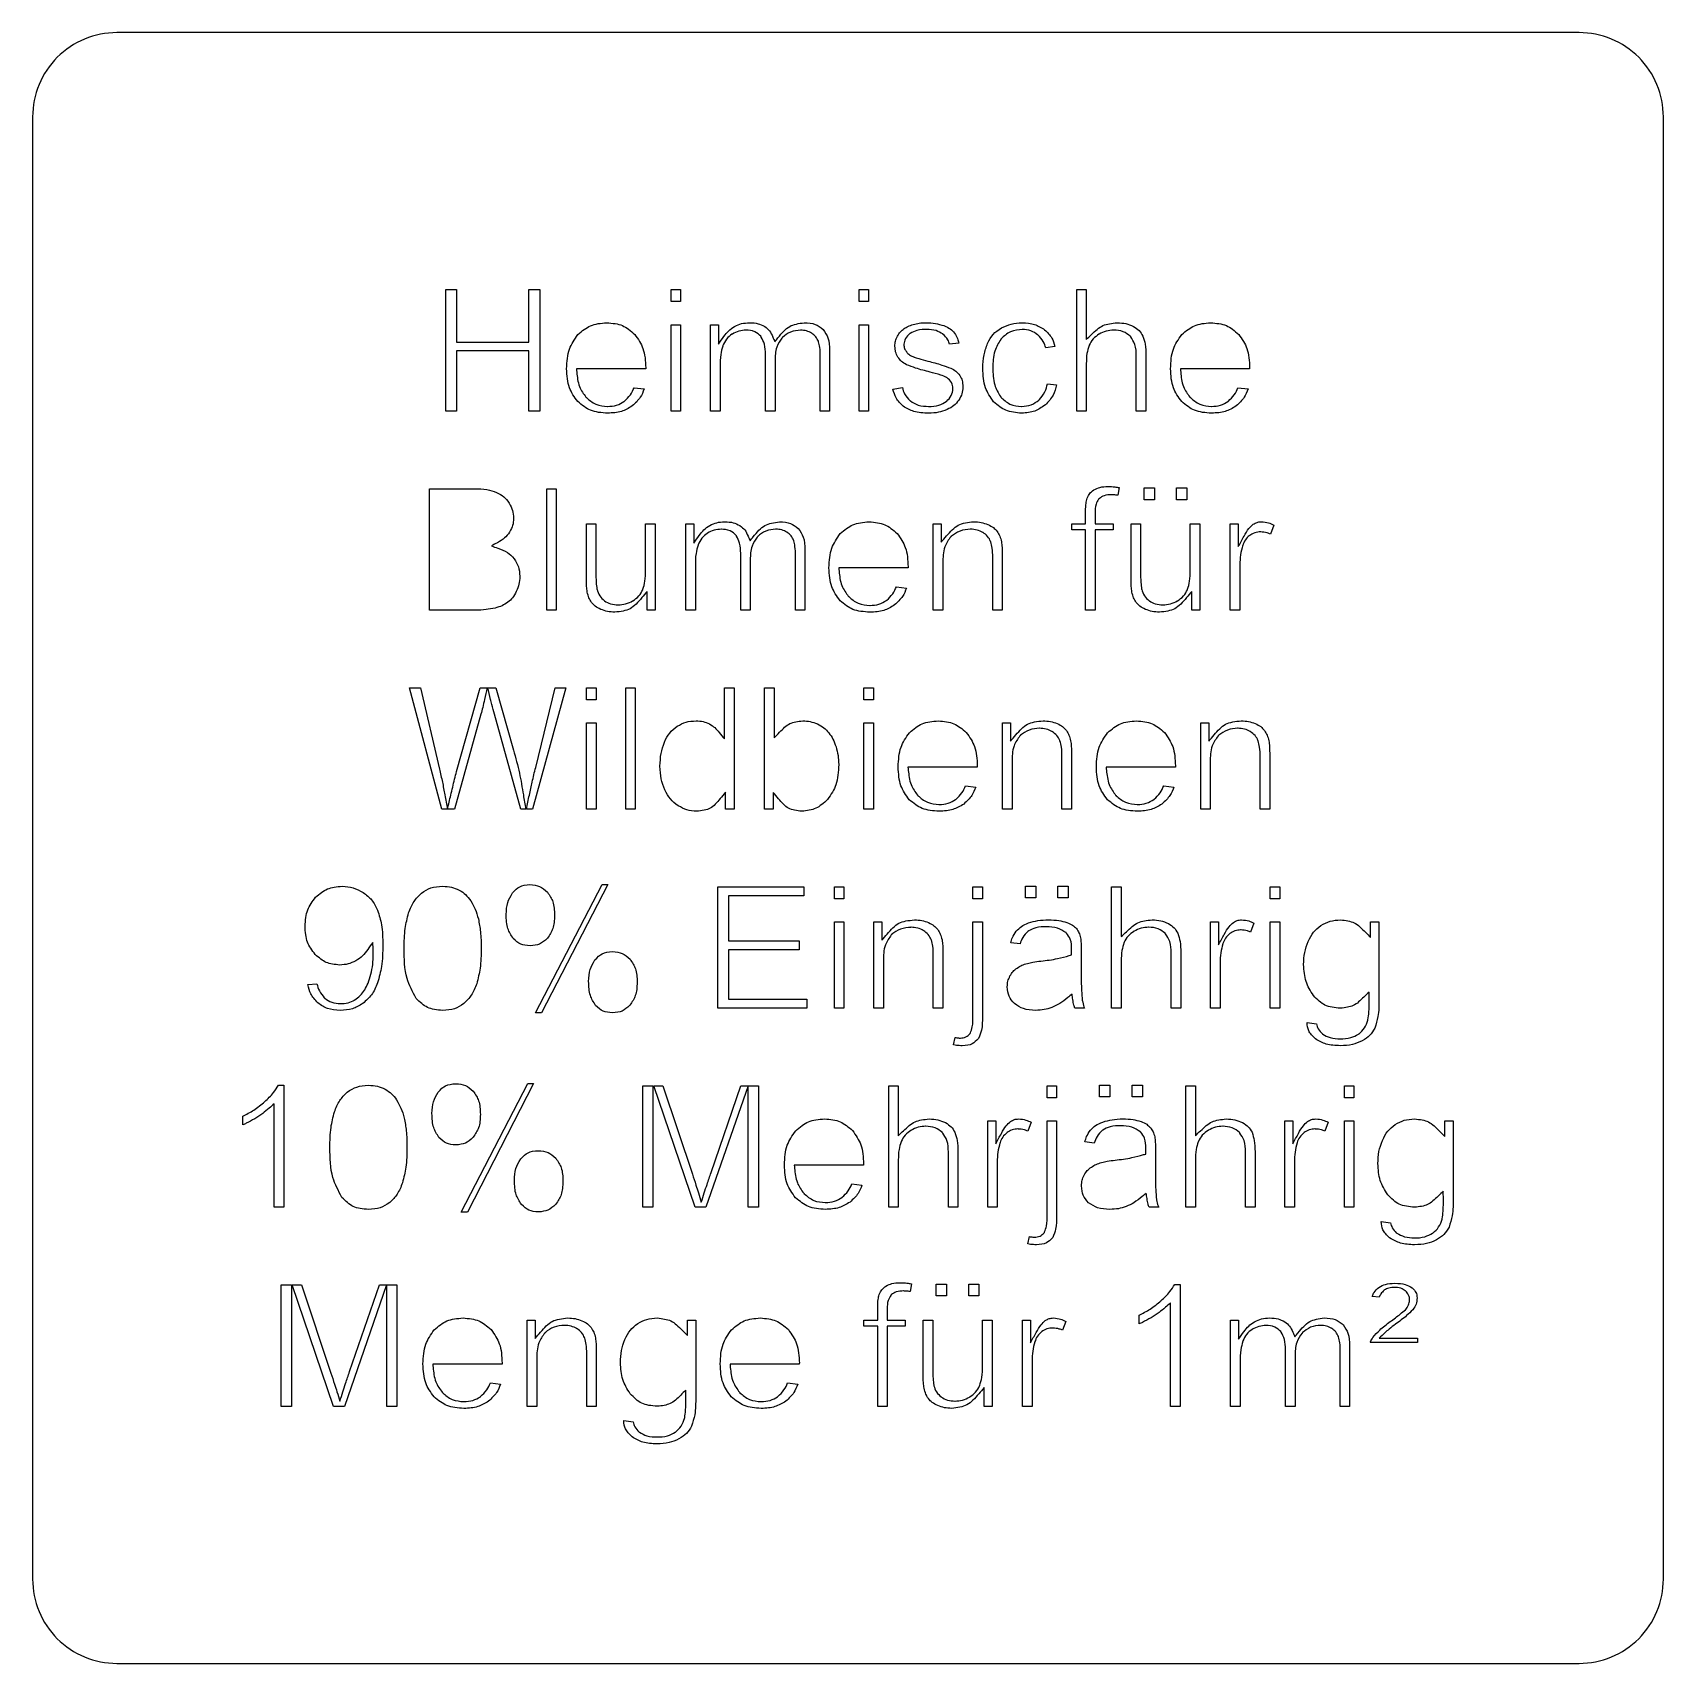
# Model space of a CAD drawing. Header units: millimetres. Extents: x -0.1 to 40.1, y -0.1 to 40.1.
import ezdxf

# ---------------------------------------------------------------- set-up
doc = ezdxf.new("R2010")
doc.units = ezdxf.units.MM
doc.layers.add('CUTOUTS', color=1, linetype='CONTINUOUS')
doc.layers.add('PERIMETER', color=5, linetype='CONTINUOUS')

msp = doc.modelspace()

# ---------------------------------------------------------------- linework, layer by layer
at = {"layer": 'CUTOUTS'}
for p, q in [((25.631, 30.757), (25.631, 33.747)), ((25.631, 33.747), (25.867, 33.747)), ((25.867, 33.747), (25.867, 32.52)), ((16.616, 30.757), (16.616, 32.881)), ((16.616, 32.881), (16.811, 32.881)), ((16.811, 32.881), (16.811, 32.408)), ((17.967, 30.757), (17.967, 32.16)), ((19.548, 32.242), (19.548, 30.757)), ((22.729, 32.433), (22.499, 32.402)), ((25.096, 32.349), (24.869, 32.314)), ((27.098, 30.757), (27.098, 32.124)), ((27.334, 32.122), (27.334, 30.757)), ((15.02, 31.795), (13.314, 31.795)), ((16.851, 31.862), (16.851, 30.757)), ((18.203, 32.004), (18.203, 30.757)), ((19.315, 30.757), (19.315, 32.114)), ((25.867, 31.927), (25.867, 30.757)), ((29.889, 31.795), (28.183, 31.795)), ((14.732, 31.333), (14.981, 31.302)), ((21.107, 31.299), (21.338, 31.335)), ((24.908, 31.431), (25.135, 31.402)), ((29.601, 31.333), (29.85, 31.302)), ((16.851, 30.757), (16.616, 30.757)), ((18.203, 30.757), (17.967, 30.757)), ((19.548, 30.757), (19.315, 30.757)), ((25.867, 30.757), (25.631, 30.757)), ((27.334, 30.757), (27.098, 30.757)), ((9.699, 25.856), (9.699, 28.846)), ((9.699, 28.846), (10.801, 28.846)), ((26.679, 28.875), (26.646, 28.685)), ((25.851, 27.981), (25.851, 28.297)), ((26.084, 28.266), (26.084, 27.981)), ((13.558, 26.646), (13.558, 27.981)), ((13.558, 27.981), (13.794, 27.981)), ((13.794, 27.981), (13.794, 26.794)), ((15.017, 26.837), (15.017, 27.981)), ((15.017, 27.981), (15.252, 27.981)), ((15.252, 27.981), (15.252, 25.856)), ((16.006, 25.856), (16.006, 27.981)), ((16.006, 27.981), (16.201, 27.981)), ((16.201, 27.981), (16.201, 27.507)), ((22.1, 25.856), (22.1, 27.981)), ((22.1, 27.981), (22.297, 27.981)), ((22.297, 27.981), (22.297, 27.53)), ((25.51, 27.831), (25.51, 27.981)), ((25.51, 27.981), (25.851, 27.981)), ((25.851, 27.831), (25.51, 27.831)), ((25.851, 25.856), (25.851, 27.831)), ((26.084, 27.981), (26.527, 27.981)), ((26.527, 27.831), (26.084, 27.831)), ((26.084, 27.831), (26.084, 25.856)), ((26.527, 27.981), (26.527, 27.831)), ((26.969, 26.646), (26.969, 27.981)), ((26.969, 27.981), (27.204, 27.981)), ((27.204, 27.981), (27.204, 26.794)), ((28.427, 26.837), (28.427, 27.981)), ((28.427, 27.981), (28.663, 27.981)), ((28.663, 27.981), (28.663, 25.856)), ((29.413, 25.856), (29.413, 27.981)), ((29.413, 27.981), (29.61, 27.981)), ((29.61, 27.981), (29.61, 27.42)), ((30.481, 27.948), (30.399, 27.73)), ((18.939, 27.341), (18.939, 25.856)), ((16.242, 26.961), (16.242, 25.856)), ((17.358, 25.856), (17.358, 27.26)), ((17.594, 27.103), (17.594, 25.856)), ((18.705, 25.856), (18.705, 27.214)), ((22.336, 27.024), (22.336, 25.856)), ((23.563, 25.856), (23.563, 27.165)), ((23.799, 27.18), (23.799, 25.856)), ((29.648, 26.973), (29.648, 25.856)), ((21.479, 26.895), (19.773, 26.895)), ((15.058, 25.856), (15.058, 26.319)), ((21.191, 26.432), (21.44, 26.401)), ((28.468, 25.856), (28.468, 26.319)), ((10.82, 25.856), (9.699, 25.856)), ((15.252, 25.856), (15.058, 25.856)), ((16.242, 25.856), (16.006, 25.856)), ((17.594, 25.856), (17.358, 25.856)), ((18.939, 25.856), (18.705, 25.856)), ((22.336, 25.856), (22.1, 25.856)), ((23.799, 25.856), (23.563, 25.856)), ((26.084, 25.856), (25.851, 25.856)), ((28.663, 25.856), (28.468, 25.856)), ((29.648, 25.856), (29.413, 25.856)), ((10.002, 20.955), (9.208, 23.945)), ((9.208, 23.945), (9.477, 23.945)), ((9.477, 23.945), (9.941, 21.945)), ((10.361, 21.88), (10.943, 23.945)), ((10.943, 23.945), (11.119, 23.945)), ((11.127, 23.945), (11.331, 23.945)), ((11.331, 23.945), (11.765, 22.411)), ((13.05, 23.945), (12.23, 20.955)), ((12.311, 21.985), (12.789, 23.945)), ((12.789, 23.945), (13.05, 23.945)), ((16.961, 22.684), (16.961, 23.945)), ((16.961, 23.945), (17.194, 23.945)), ((17.194, 23.945), (17.194, 20.955)), ((17.948, 20.955), (17.948, 23.945)), ((17.948, 23.945), (18.184, 23.945)), ((18.184, 23.945), (18.184, 22.715)), ((10.962, 23.292), (10.311, 20.955)), ((11.944, 20.955), (11.297, 23.293)), ((23.804, 20.955), (23.804, 23.08)), ((23.804, 23.08), (24.001, 23.08)), ((24.001, 23.08), (24.001, 22.629)), ((28.683, 20.955), (28.683, 23.08)), ((28.683, 23.08), (28.88, 23.08)), ((28.88, 23.08), (28.88, 22.629)), ((24.04, 22.123), (24.04, 20.955)), ((25.267, 20.955), (25.267, 22.264)), ((25.502, 22.279), (25.502, 20.955)), ((28.919, 22.123), (28.919, 20.955)), ((30.146, 20.955), (30.146, 22.264)), ((30.382, 22.279), (30.382, 20.955)), ((23.182, 21.994), (21.477, 21.994)), ((28.062, 21.994), (26.356, 21.994)), ((16.986, 20.955), (16.986, 21.376)), ((18.156, 21.369), (18.156, 20.955)), ((22.895, 21.531), (23.144, 21.5)), ((27.774, 21.531), (28.023, 21.5)), ((10.138, 20.955), (10.002, 20.955)), ((10.311, 20.955), (10.138, 20.955)), ((12.066, 20.955), (11.944, 20.955)), ((12.23, 20.955), (12.081, 20.955)), ((17.194, 20.955), (16.986, 20.955)), ((18.156, 20.955), (17.948, 20.955)), ((24.04, 20.955), (23.804, 20.955)), ((25.502, 20.955), (25.267, 20.955)), ((28.919, 20.955), (28.683, 20.955)), ((30.382, 20.955), (30.146, 20.955)), ((26.491, 16.055), (26.491, 19.045)), ((26.491, 19.045), (26.727, 19.045)), ((26.727, 19.045), (26.727, 17.818)), ((20.637, 16.055), (20.637, 18.179)), ((20.637, 18.179), (20.834, 18.179)), ((20.834, 18.179), (20.834, 17.729)), ((23.075, 15.865), (23.075, 18.179)), ((23.075, 18.179), (23.31, 18.179)), ((23.31, 18.179), (23.31, 15.855)), ((28.926, 16.055), (28.926, 18.179)), ((28.926, 18.179), (29.123, 18.179)), ((29.123, 18.179), (29.123, 17.618)), ((29.994, 18.147), (29.913, 17.929)), ((32.867, 17.795), (32.867, 18.179)), ((32.867, 18.179), (33.073, 18.179)), ((33.073, 18.179), (33.073, 16.288)), ((24.235, 17.637), (24.006, 17.668)), ((22.1, 16.055), (22.1, 17.364)), ((22.336, 17.378), (22.336, 16.055)), ((25.743, 17.447), (25.743, 16.933)), ((27.958, 16.055), (27.958, 17.422)), ((28.194, 17.42), (28.194, 16.055)), ((20.873, 17.222), (20.873, 16.055)), ((26.727, 17.225), (26.727, 16.055)), ((29.162, 17.172), (29.162, 16.055)), ((6.703, 16.639), (6.926, 16.659)), ((20.873, 16.055), (20.637, 16.055)), ((22.336, 16.055), (22.1, 16.055)), ((25.822, 16.055), (25.588, 16.055)), ((26.727, 16.055), (26.491, 16.055)), ((28.194, 16.055), (27.958, 16.055)), ((29.162, 16.055), (28.926, 16.055)), ((31.301, 15.703), (31.532, 15.669)), ((22.601, 15.153), (22.641, 15.335)), ((5.976, 14.157), (6.107, 14.157)), ((6.107, 14.157), (6.107, 11.154)), ((16.234, 11.154), (15.218, 14.144)), ((15.218, 14.144), (15.443, 14.144)), ((15.443, 14.144), (16.169, 11.972)), ((17.54, 14.144), (16.501, 11.154)), ((16.628, 12.01), (17.362, 14.144)), ((17.362, 14.144), (17.54, 14.144)), ((21.004, 11.154), (21.004, 14.144)), ((21.004, 14.144), (21.239, 14.144)), ((21.239, 14.144), (21.239, 12.917)), ((28.318, 11.154), (28.318, 14.144)), ((28.318, 14.144), (28.554, 14.144)), ((28.554, 14.144), (28.554, 12.917)), ((5.871, 11.154), (5.871, 13.7)), ((5.1, 13.184), (5.1, 13.398)), ((23.439, 11.154), (23.439, 13.279)), ((23.439, 13.279), (23.636, 13.279)), ((23.636, 13.279), (23.636, 12.718)), ((24.902, 10.964), (24.902, 13.279)), ((24.902, 13.279), (25.137, 13.279)), ((25.137, 13.279), (25.137, 10.955)), ((30.753, 11.154), (30.753, 13.279)), ((30.753, 13.279), (30.95, 13.279)), ((30.95, 13.279), (30.95, 12.718)), ((34.694, 12.895), (34.694, 13.279)), ((34.694, 13.279), (34.9, 13.279)), ((34.9, 13.279), (34.9, 11.387)), ((24.507, 13.246), (24.426, 13.028)), ((31.821, 13.246), (31.74, 13.028)), ((22.471, 11.154), (22.471, 12.521)), ((22.706, 12.52), (22.706, 11.154)), ((26.062, 12.736), (25.833, 12.768)), ((27.57, 12.546), (27.57, 12.033)), ((29.785, 11.154), (29.785, 12.521)), ((30.021, 12.52), (30.021, 11.154)), ((20.382, 12.193), (18.676, 12.193)), ((21.239, 12.324), (21.239, 11.154)), ((23.674, 12.271), (23.674, 11.154)), ((28.554, 12.324), (28.554, 11.154)), ((30.989, 12.271), (30.989, 11.154)), ((20.094, 11.73), (20.343, 11.699)), ((6.107, 11.154), (5.871, 11.154)), ((16.501, 11.154), (16.234, 11.154)), ((21.239, 11.154), (21.004, 11.154)), ((22.706, 11.154), (22.471, 11.154)), ((23.674, 11.154), (23.439, 11.154)), ((27.649, 11.154), (27.415, 11.154)), ((28.554, 11.154), (28.318, 11.154)), ((30.021, 11.154), (29.785, 11.154)), ((30.989, 11.154), (30.753, 11.154)), ((33.128, 10.803), (33.359, 10.768)), ((24.428, 10.253), (24.468, 10.434)), ((7.334, 6.253), (6.318, 9.243)), ((6.318, 9.243), (6.543, 9.243)), ((6.543, 9.243), (7.269, 7.072)), ((8.64, 9.243), (7.602, 6.253)), ((7.728, 7.109), (8.463, 9.243)), ((8.463, 9.243), (8.64, 9.243)), ((21.562, 9.272), (21.529, 9.082)), ((28.043, 9.256), (28.174, 9.256)), ((28.174, 9.256), (28.174, 6.253)), ((33.079, 8.941), (32.907, 8.959)), ((20.734, 8.378), (20.734, 8.695)), ((20.967, 8.663), (20.967, 8.378)), ((27.168, 8.283), (27.168, 8.497)), ((27.939, 6.253), (27.939, 8.8)), ((12.104, 6.253), (12.104, 8.378)), ((12.104, 8.378), (12.301, 8.378)), ((12.301, 8.378), (12.301, 7.927)), ((16.045, 7.994), (16.045, 8.378)), ((16.045, 8.378), (16.251, 8.378)), ((16.251, 8.378), (16.251, 6.487)), ((20.393, 8.228), (20.393, 8.378)), ((20.393, 8.378), (20.734, 8.378)), ((20.734, 8.228), (20.393, 8.228)), ((20.734, 6.253), (20.734, 8.228)), ((20.967, 8.378), (21.41, 8.378)), ((21.41, 8.228), (20.967, 8.228)), ((20.967, 8.228), (20.967, 6.253)), ((21.41, 8.378), (21.41, 8.228)), ((21.852, 7.044), (21.852, 8.378)), ((21.852, 8.378), (22.087, 8.378)), ((22.087, 8.378), (22.087, 7.192)), ((23.31, 7.234), (23.31, 8.378)), ((23.31, 8.378), (23.546, 8.378)), ((23.546, 8.378), (23.546, 6.253)), ((24.296, 6.253), (24.296, 8.378)), ((24.296, 8.378), (24.493, 8.378)), ((24.493, 8.378), (24.493, 7.817)), ((25.364, 8.346), (25.283, 8.127)), ((29.419, 6.253), (29.419, 8.378)), ((29.419, 8.378), (29.614, 8.378)), ((29.614, 8.378), (29.614, 7.905)), ((30.77, 6.253), (30.77, 7.657)), ((32.351, 7.739), (32.351, 6.253)), ((34.022, 7.823), (32.857, 7.823)), ((33.079, 7.933), (34.022, 7.933)), ((34.022, 7.933), (34.022, 7.823)), ((11.482, 7.292), (9.777, 7.292)), ((12.34, 7.421), (12.34, 6.253)), ((13.567, 6.253), (13.567, 7.562)), ((13.802, 7.577), (13.802, 6.253)), ((18.801, 7.292), (17.095, 7.292)), ((24.531, 7.37), (24.531, 6.253)), ((29.655, 7.359), (29.655, 6.253)), ((31.006, 7.501), (31.006, 6.253)), ((32.118, 6.253), (32.118, 7.611)), ((11.195, 6.829), (11.444, 6.799)), ((18.513, 6.829), (18.763, 6.799)), ((23.351, 6.253), (23.351, 6.716)), ((7.602, 6.253), (7.334, 6.253)), ((12.34, 6.253), (12.104, 6.253)), ((13.802, 6.253), (13.567, 6.253)), ((20.967, 6.253), (20.734, 6.253)), ((23.546, 6.253), (23.351, 6.253)), ((24.531, 6.253), (24.296, 6.253)), ((28.174, 6.253), (27.939, 6.253)), ((29.655, 6.253), (29.419, 6.253)), ((31.006, 6.253), (30.77, 6.253)), ((32.351, 6.253), (32.118, 6.253)), ((14.478, 5.902), (14.709, 5.868))]:
    msp.add_line(p, q, dxfattribs=at)
for points in [[(10.361, 30.757), (10.096, 30.757), (10.096, 33.747), (10.361, 33.747), (10.361, 32.457), (12.144, 32.457), (12.144, 33.747), (12.409, 33.747), (12.409, 30.757), (12.144, 30.757), (12.144, 32.237), (10.361, 32.237)], [(15.879, 33.747), (15.879, 33.453), (15.643, 33.453), (15.643, 33.747)], [(20.272, 33.747), (20.508, 33.747), (20.508, 33.453), (20.272, 33.453)], [(15.643, 32.881), (15.879, 32.881), (15.879, 30.757), (15.643, 30.757)], [(20.272, 32.881), (20.508, 32.881), (20.508, 30.757), (20.272, 30.757)], [(12.584, 28.846), (12.819, 28.846), (12.819, 25.856), (12.584, 25.856)], [(27.29, 28.576), (27.29, 28.865), (27.543, 28.865), (27.543, 28.576)], [(28.342, 28.576), (28.089, 28.576), (28.089, 28.865), (28.342, 28.865)], [(13.564, 23.945), (13.799, 23.945), (13.799, 23.652), (13.564, 23.652)], [(14.528, 23.945), (14.763, 23.945), (14.763, 20.955), (14.528, 20.955)], [(20.392, 23.945), (20.628, 23.945), (20.628, 23.652), (20.392, 23.652)], [(13.799, 20.955), (13.564, 20.955), (13.564, 23.08), (13.799, 23.08)], [(20.628, 23.08), (20.628, 20.955), (20.392, 20.955), (20.392, 23.08)], [(13.944, 19.098), (14.088, 19.098), (12.455, 15.939), (12.304, 15.939)], [(17.06, 16.275), (18.988, 16.275), (18.988, 16.055), (16.795, 16.055), (16.795, 19.045), (18.915, 19.045), (18.915, 18.824), (17.06, 18.824), (17.06, 17.712), (18.797, 17.712), (18.797, 17.494), (17.06, 17.494)], [(19.665, 19.045), (19.9, 19.045), (19.9, 18.751), (19.665, 18.751)], [(23.075, 18.747), (23.075, 19.045), (23.31, 19.045), (23.31, 18.747)], [(24.621, 18.775), (24.368, 18.775), (24.368, 19.064), (24.621, 19.064)], [(25.167, 19.064), (25.42, 19.064), (25.42, 18.775), (25.167, 18.775)], [(30.394, 19.045), (30.629, 19.045), (30.629, 18.751), (30.394, 18.751)], [(19.665, 18.179), (19.9, 18.179), (19.9, 16.055), (19.665, 16.055)], [(30.394, 18.179), (30.629, 18.179), (30.629, 16.055), (30.394, 16.055)], [(10.628, 11.038), (10.477, 11.038), (12.117, 14.198), (12.261, 14.198)], [(15.197, 14.144), (15.197, 11.154), (14.946, 11.154), (14.946, 14.144)], [(17.793, 11.154), (17.542, 11.154), (17.542, 14.144), (17.793, 14.144)], [(24.902, 13.846), (24.902, 14.144), (25.137, 14.144), (25.137, 13.846)], [(26.195, 14.163), (26.448, 14.163), (26.448, 13.874), (26.195, 13.874)], [(27.247, 13.874), (26.994, 13.874), (26.994, 14.163), (27.247, 14.163)], [(32.221, 14.144), (32.456, 14.144), (32.456, 13.851), (32.221, 13.851)], [(32.221, 13.279), (32.456, 13.279), (32.456, 11.154), (32.221, 11.154)], [(6.297, 6.253), (6.047, 6.253), (6.047, 9.243), (6.297, 9.243)], [(8.643, 9.243), (8.893, 9.243), (8.893, 6.253), (8.643, 6.253)], [(22.173, 9.263), (22.426, 9.263), (22.426, 8.974), (22.173, 8.974)], [(22.972, 9.263), (23.225, 9.263), (23.225, 8.974), (22.972, 8.974)]]:
    msp.add_lwpolyline(points, close=True, dxfattribs=at)
for points, knots in [([(13.35, 32.64), (13.455, 32.73), (13.555, 32.814), (13.663, 32.859), (13.776, 32.908), (13.914, 32.921), (14.06, 32.932)], [0.00091855, 0.00091855, 0.00091855, 0.00091855, 0.04144603, 0.04144603, 0.04144603, 0.08431279, 0.08431279, 0.08431279, 0.08431279]), ([(14.06, 32.932), (14.202, 32.921), (14.336, 32.908), (14.446, 32.861), (14.55, 32.817), (14.648, 32.735), (14.75, 32.646)], [0.00059253, 0.00059253, 0.00059253, 0.00059253, 0.04216644, 0.04216644, 0.04216644, 0.08172235, 0.08172235, 0.08172235, 0.08172235]), ([(17.207, 32.84), (17.268, 32.869), (17.325, 32.895), (17.379, 32.91), (17.438, 32.925), (17.504, 32.929), (17.576, 32.933)], [0.00048592, 0.00048592, 0.00048592, 0.00048592, 0.02048353, 0.02048353, 0.02048353, 0.04177278, 0.04177278, 0.04177278, 0.04177278]), ([(17.576, 32.933), (17.653, 32.93), (17.724, 32.926), (17.785, 32.909), (17.838, 32.895), (17.892, 32.868), (17.95, 32.839)], [0.00033223, 0.00033223, 0.00033223, 0.00033223, 0.02314776, 0.02314776, 0.02314776, 0.04249474, 0.04249474, 0.04249474, 0.04249474]), ([(18.199, 32.466), (18.224, 32.498), (18.25, 32.53), (18.276, 32.562), (18.37, 32.678), (18.46, 32.786), (18.564, 32.842), (18.66, 32.895), (18.787, 32.914), (18.924, 32.932)], [-0.01182861, -0.01182861, -0.01182861, -0.01182861, 0, 0, 0, 0.04309667, 0.04309667, 0.04309667, 0.08287095, 0.08287095, 0.08287095, 0.08287095]), ([(18.924, 32.932), (19.025, 32.927), (19.118, 32.921), (19.192, 32.891), (19.255, 32.866), (19.319, 32.82), (19.386, 32.768)], [0.00067502, 0.00067502, 0.00067502, 0.00067502, 0.03029734, 0.03029734, 0.03029734, 0.05535007, 0.05535007, 0.05535007, 0.05535007]), ([(21.604, 32.889), (21.657, 32.903), (21.707, 32.915), (21.755, 32.922), (21.806, 32.929), (21.86, 32.931), (21.917, 32.933)], [0.00022423, 0.00022423, 0.00022423, 0.00022423, 0.01645747, 0.01645747, 0.01645747, 0.03349014, 0.03349014, 0.03349014, 0.03349014]), ([(21.917, 32.933), (22.001, 32.93), (22.081, 32.927), (22.156, 32.914), (22.222, 32.903), (22.29, 32.882), (22.361, 32.86)], [0.00022053, 0.00022053, 0.00022053, 0.00022053, 0.0252142, 0.0252142, 0.0252142, 0.04746704, 0.04746704, 0.04746704, 0.04746704]), ([(23.776, 32.804), (23.859, 32.843), (23.939, 32.88), (24.018, 32.9), (24.098, 32.921), (24.188, 32.927), (24.282, 32.933)], [0.00056012, 0.00056012, 0.00056012, 0.00056012, 0.0280355, 0.0280355, 0.0280355, 0.05608557, 0.05608557, 0.05608557, 0.05608557]), ([(24.282, 32.933), (24.396, 32.927), (24.503, 32.92), (24.595, 32.89), (24.676, 32.863), (24.756, 32.814), (24.841, 32.761)], [0.0004029, 0.0004029, 0.0004029, 0.0004029, 0.03400548, 0.03400548, 0.03400548, 0.06356297, 0.06356297, 0.06356297, 0.06356297]), ([(25.867, 32.52), (25.909, 32.56), (25.951, 32.6), (25.993, 32.641), (26.089, 32.732), (26.18, 32.816), (26.278, 32.861), (26.375, 32.906), (26.496, 32.92), (26.625, 32.932)], [-0.01697953, -0.01697953, -0.01697953, -0.01697953, 0, 0, 0, 0.0384923, 0.0384923, 0.0384923, 0.07637249, 0.07637249, 0.07637249, 0.07637249]), ([(26.625, 32.932), (26.703, 32.929), (26.776, 32.925), (26.841, 32.91), (26.901, 32.896), (26.962, 32.87), (27.027, 32.841)], [0.00052487, 0.00052487, 0.00052487, 0.00052487, 0.02374508, 0.02374508, 0.02374508, 0.04482896, 0.04482896, 0.04482896, 0.04482896]), ([(28.219, 32.64), (28.324, 32.73), (28.424, 32.814), (28.532, 32.859), (28.645, 32.908), (28.783, 32.921), (28.929, 32.932)], [0.00091855, 0.00091855, 0.00091855, 0.00091855, 0.04144603, 0.04144603, 0.04144603, 0.08431279, 0.08431279, 0.08431279, 0.08431279]), ([(28.929, 32.932), (29.071, 32.921), (29.205, 32.908), (29.315, 32.861), (29.419, 32.817), (29.517, 32.735), (29.619, 32.646)], [0.00059252, 0.00059252, 0.00059252, 0.00059252, 0.0421665, 0.0421665, 0.0421665, 0.08172236, 0.08172236, 0.08172236, 0.08172236]), ([(13.073, 31.8), (13.081, 31.974), (13.09, 32.141), (13.143, 32.284), (13.187, 32.404), (13.266, 32.52), (13.35, 32.64)], [0.0003421, 0.0003421, 0.0003421, 0.0003421, 0.05150961, 0.05150961, 0.05150961, 0.09468735, 0.09468735, 0.09468735, 0.09468735]), ([(14.75, 32.646), (14.832, 32.529), (14.909, 32.415), (14.952, 32.298), (15.003, 32.157), (15.012, 31.993), (15.02, 31.822)], [0.00091795, 0.00091795, 0.00091795, 0.00091795, 0.04321183, 0.04321183, 0.04321183, 0.09354389, 0.09354389, 0.09354389, 0.09354389]), ([(16.811, 32.408), (16.856, 32.469), (16.901, 32.531), (16.946, 32.593), (16.985, 32.646), (17.022, 32.695), (17.062, 32.733), (17.102, 32.771), (17.153, 32.805), (17.207, 32.84)], [-0.02273046, -0.02273046, -0.02273046, -0.02273046, 0, 0, 0, 0.0195671, 0.0195671, 0.0195671, 0.03897399, 0.03897399, 0.03897399, 0.03897399]), ([(17.148, 32.651), (17.147, 32.65), (17.145, 32.649), (17.144, 32.648), (17.101, 32.615), (17.052, 32.58), (17.011, 32.53), (16.969, 32.477), (16.944, 32.42), (16.92, 32.368), (16.919, 32.366), (16.919, 32.365), (16.918, 32.363)], [-0.00058139, -0.00058139, -0.00058139, -0.00058139, 0, 0, 0, 0.01591308, 0.01591308, 0.01591308, 0.03253797, 0.03253797, 0.03253797, 0.03314009, 0.03314009, 0.03314009, 0.03314009]), ([(17.489, 32.749), (17.488, 32.749), (17.486, 32.748), (17.485, 32.748), (17.431, 32.745), (17.373, 32.741), (17.313, 32.724), (17.252, 32.707), (17.201, 32.679), (17.154, 32.654), (17.152, 32.653), (17.15, 32.652), (17.148, 32.651)], [-0.00043359, -0.00043359, -0.00043359, -0.00043359, 0, 0, 0, 0.01580833, 0.01580833, 0.01580833, 0.03160513, 0.03160513, 0.03160513, 0.03218914, 0.03218914, 0.03218914, 0.03218914]), ([(17.859, 32.591), (17.856, 32.593), (17.853, 32.596), (17.85, 32.599), (17.811, 32.637), (17.767, 32.681), (17.706, 32.709), (17.633, 32.744), (17.558, 32.745), (17.493, 32.748), (17.492, 32.748), (17.491, 32.749), (17.489, 32.749)], [-0.00119794, -0.00119794, -0.00119794, -0.00119794, 0, 0, 0, 0.01572353, 0.01572353, 0.01572353, 0.03442184, 0.03442184, 0.03442184, 0.03484414, 0.03484414, 0.03484414, 0.03484414]), ([(17.967, 32.16), (17.967, 32.16), (17.967, 32.161), (17.967, 32.161), (17.966, 32.238), (17.965, 32.321), (17.941, 32.405), (17.922, 32.47), (17.892, 32.527), (17.865, 32.58), (17.863, 32.583), (17.861, 32.587), (17.859, 32.591)], [-0.00007304, -0.00007304, -0.00007304, -0.00007304, 0, 0, 0, 0.02261286, 0.02261286, 0.02261286, 0.0401632, 0.0401632, 0.0401632, 0.04138421, 0.04138421, 0.04138421, 0.04138421]), ([(17.95, 32.839), (17.997, 32.802), (18.04, 32.768), (18.069, 32.731), (18.099, 32.692), (18.123, 32.638), (18.149, 32.579), (18.166, 32.542), (18.182, 32.504), (18.199, 32.466)], [0.00070586, 0.00070586, 0.00070586, 0.00070586, 0.01866722, 0.01866722, 0.01866722, 0.03770178, 0.03770178, 0.03770178, 0.04980856, 0.04980856, 0.04980856, 0.04980856]), ([(18.381, 32.565), (18.379, 32.562), (18.377, 32.559), (18.375, 32.556), (18.329, 32.489), (18.278, 32.418), (18.247, 32.332), (18.207, 32.222), (18.206, 32.11), (18.203, 32.005), (18.203, 32.005), (18.203, 32.004), (18.203, 32.004)], [-0.00104856, -0.00104856, -0.00104856, -0.00104856, 0, 0, 0, 0.02391345, 0.02391345, 0.02391345, 0.05450558, 0.05450558, 0.05450558, 0.05459942, 0.05459942, 0.05459942, 0.05459942]), ([(18.834, 32.749), (18.832, 32.749), (18.83, 32.748), (18.829, 32.748), (18.753, 32.742), (18.669, 32.737), (18.587, 32.703), (18.508, 32.671), (18.446, 32.619), (18.389, 32.572), (18.386, 32.57), (18.383, 32.568), (18.381, 32.565)], [-0.00048671, -0.00048671, -0.00048671, -0.00048671, 0, 0, 0, 0.02231367, 0.02231367, 0.02231367, 0.04383322, 0.04383322, 0.04383322, 0.04487656, 0.04487656, 0.04487656, 0.04487656]), ([(19.106, 32.675), (19.104, 32.676), (19.102, 32.677), (19.101, 32.678), (19.066, 32.696), (19.026, 32.717), (18.979, 32.73), (18.929, 32.744), (18.881, 32.746), (18.839, 32.748), (18.837, 32.748), (18.835, 32.749), (18.834, 32.749)], [-0.00056708, -0.00056708, -0.00056708, -0.00056708, 0, 0, 0, 0.01167877, 0.01167877, 0.01167877, 0.02419849, 0.02419849, 0.02419849, 0.02469144, 0.02469144, 0.02469144, 0.02469144]), ([(19.273, 32.473), (19.272, 32.475), (19.271, 32.477), (19.27, 32.48), (19.255, 32.512), (19.237, 32.55), (19.207, 32.587), (19.176, 32.625), (19.141, 32.65), (19.11, 32.672), (19.109, 32.673), (19.107, 32.674), (19.106, 32.675)], [-0.00075047, -0.00075047, -0.00075047, -0.00075047, 0, 0, 0, 0.01059014, 0.01059014, 0.01059014, 0.02159937, 0.02159937, 0.02159937, 0.02216329, 0.02216329, 0.02216329, 0.02216329]), ([(19.386, 32.768), (19.436, 32.695), (19.482, 32.626), (19.507, 32.557), (19.54, 32.467), (19.544, 32.358), (19.548, 32.242)], [0.00115469, 0.00115469, 0.00115469, 0.00115469, 0.02744026, 0.02744026, 0.02744026, 0.061553, 0.061553, 0.061553, 0.061553]), ([(21.155, 32.352), (21.157, 32.4), (21.16, 32.444), (21.17, 32.481), (21.179, 32.517), (21.196, 32.556), (21.215, 32.599)], [0.00044403, 0.00044403, 0.00044403, 0.00044403, 0.01474816, 0.01474816, 0.01474816, 0.02879529, 0.02879529, 0.02879529, 0.02879529]), ([(21.215, 32.599), (21.24, 32.638), (21.263, 32.675), (21.288, 32.703), (21.313, 32.731), (21.346, 32.759), (21.382, 32.788)], [0.00044701, 0.00044701, 0.00044701, 0.00044701, 0.01443036, 0.01443036, 0.01443036, 0.02844923, 0.02844923, 0.02844923, 0.02844923]), ([(21.523, 32.665), (21.521, 32.663), (21.518, 32.661), (21.516, 32.659), (21.483, 32.63), (21.442, 32.596), (21.414, 32.542), (21.389, 32.494), (21.384, 32.447), (21.378, 32.408), (21.378, 32.405), (21.377, 32.403), (21.377, 32.4)], [-0.00091013, -0.00091013, -0.00091013, -0.00091013, 0, 0, 0, 0.0127803, 0.0127803, 0.0127803, 0.02417022, 0.02417022, 0.02417022, 0.02500422, 0.02500422, 0.02500422, 0.02500422]), ([(21.382, 32.788), (21.416, 32.809), (21.447, 32.828), (21.477, 32.843), (21.515, 32.861), (21.558, 32.875), (21.604, 32.889)], [0.0004288, 0.0004288, 0.0004288, 0.0004288, 0.01227061, 0.01227061, 0.01227061, 0.02685335, 0.02685335, 0.02685335, 0.02685335]), ([(21.946, 32.766), (21.945, 32.766), (21.945, 32.766), (21.944, 32.766), (21.867, 32.765), (21.782, 32.765), (21.697, 32.741), (21.635, 32.723), (21.581, 32.695), (21.531, 32.67), (21.529, 32.668), (21.526, 32.667), (21.523, 32.665)], [-0.00015318, -0.00015318, -0.00015318, -0.00015318, 0, 0, 0, 0.02286318, 0.02286318, 0.02286318, 0.03938638, 0.03938638, 0.03938638, 0.04031842, 0.04031842, 0.04031842, 0.04031842]), ([(22.339, 32.652), (22.337, 32.653), (22.334, 32.655), (22.331, 32.657), (22.283, 32.685), (22.23, 32.717), (22.167, 32.737), (22.091, 32.762), (22.016, 32.763), (21.947, 32.766), (21.947, 32.766), (21.946, 32.766), (21.946, 32.766)], [-0.00091965, -0.00091965, -0.00091965, -0.00091965, 0, 0, 0, 0.0165953, 0.0165953, 0.0165953, 0.03669303, 0.03669303, 0.03669303, 0.03684598, 0.03684598, 0.03684598, 0.03684598]), ([(22.499, 32.402), (22.49, 32.437), (22.477, 32.475), (22.457, 32.511), (22.426, 32.567), (22.383, 32.608), (22.346, 32.645), (22.344, 32.647), (22.341, 32.65), (22.339, 32.652)], [0.00648248, 0.00648248, 0.00648248, 0.00648248, 0.01641772, 0.01641772, 0.01641772, 0.03179249, 0.03179249, 0.03179249, 0.03270634, 0.03270634, 0.03270634, 0.03270634]), ([(22.361, 32.86), (22.422, 32.834), (22.476, 32.81), (22.519, 32.779), (22.554, 32.753), (22.589, 32.717), (22.625, 32.677)], [0.0003695, 0.0003695, 0.0003695, 0.0003695, 0.01979372, 0.01979372, 0.01979372, 0.03608464, 0.03608464, 0.03608464, 0.03608464]), ([(22.625, 32.677), (22.654, 32.629), (22.68, 32.584), (22.698, 32.54), (22.711, 32.507), (22.721, 32.471), (22.729, 32.433)], [0.00075375, 0.00075375, 0.00075375, 0.00075375, 0.01741395, 0.01741395, 0.01741395, 0.02981519, 0.02981519, 0.02981519, 0.02981519]), ([(23.436, 32.425), (23.48, 32.509), (23.523, 32.587), (23.577, 32.646), (23.628, 32.704), (23.699, 32.753), (23.776, 32.804)], [0.00051595, 0.00051595, 0.00051595, 0.00051595, 0.02866186, 0.02866186, 0.02866186, 0.05589044, 0.05589044, 0.05589044, 0.05589044]), ([(23.765, 32.53), (23.763, 32.527), (23.761, 32.524), (23.759, 32.521), (23.706, 32.433), (23.65, 32.341), (23.615, 32.236), (23.571, 32.098), (23.569, 31.957), (23.566, 31.823), (23.566, 31.822), (23.566, 31.822), (23.566, 31.821)], [-0.00104829, -0.00104829, -0.00104829, -0.00104829, 0, 0, 0, 0.03022152, 0.03022152, 0.03022152, 0.06960156, 0.06960156, 0.06960156, 0.06973595, 0.06973595, 0.06973595, 0.06973595]), ([(24.296, 32.766), (24.294, 32.766), (24.292, 32.766), (24.29, 32.765), (24.198, 32.757), (24.097, 32.75), (24.002, 32.707), (23.909, 32.665), (23.838, 32.598), (23.772, 32.537), (23.77, 32.534), (23.767, 32.532), (23.765, 32.53)], [-0.00058426, -0.00058426, -0.00058426, -0.00058426, 0, 0, 0, 0.02691008, 0.02691008, 0.02691008, 0.05305709, 0.05305709, 0.05305709, 0.05409156, 0.05409156, 0.05409156, 0.05409156]), ([(24.675, 32.632), (24.673, 32.633), (24.671, 32.635), (24.668, 32.637), (24.62, 32.67), (24.567, 32.708), (24.501, 32.732), (24.432, 32.757), (24.363, 32.761), (24.302, 32.765), (24.3, 32.766), (24.298, 32.766), (24.296, 32.766)], [-0.00079024, -0.00079024, -0.00079024, -0.00079024, 0, 0, 0, 0.01734492, 0.01734492, 0.01734492, 0.03543541, 0.03543541, 0.03543541, 0.03602544, 0.03602544, 0.03602544, 0.03602544]), ([(24.869, 32.314), (24.854, 32.365), (24.835, 32.418), (24.806, 32.469), (24.769, 32.531), (24.723, 32.58), (24.68, 32.626), (24.679, 32.628), (24.677, 32.63), (24.675, 32.632)], [0.00640938, 0.00640938, 0.00640938, 0.00640938, 0.02140591, 0.02140591, 0.02140591, 0.03986233, 0.03986233, 0.03986233, 0.0406566, 0.0406566, 0.0406566, 0.0406566]), ([(24.841, 32.761), (24.911, 32.692), (24.975, 32.626), (25.016, 32.555), (25.051, 32.496), (25.075, 32.426), (25.096, 32.349)], [0.00082191, 0.00082191, 0.00082191, 0.00082191, 0.02979804, 0.02979804, 0.02979804, 0.05397838, 0.05397838, 0.05397838, 0.05397838]), ([(26.183, 32.651), (26.181, 32.651), (26.18, 32.65), (26.179, 32.649), (26.132, 32.617), (26.08, 32.582), (26.036, 32.532), (25.992, 32.483), (25.965, 32.429), (25.939, 32.381), (25.938, 32.379), (25.937, 32.377), (25.936, 32.375)], [-0.00047961, -0.00047961, -0.00047961, -0.00047961, 0, 0, 0, 0.01663756, 0.01663756, 0.01663756, 0.03274907, 0.03274907, 0.03274907, 0.03342459, 0.03342459, 0.03342459, 0.03342459]), ([(26.543, 32.751), (26.541, 32.751), (26.54, 32.751), (26.538, 32.75), (26.482, 32.747), (26.421, 32.743), (26.357, 32.726), (26.293, 32.708), (26.238, 32.68), (26.187, 32.654), (26.186, 32.653), (26.184, 32.652), (26.183, 32.651)], [-0.0004548, -0.0004548, -0.0004548, -0.0004548, 0, 0, 0, 0.01677421, 0.01677421, 0.01677421, 0.0337475, 0.0337475, 0.0337475, 0.03422967, 0.03422967, 0.03422967, 0.03422967]), ([(26.954, 32.595), (26.951, 32.598), (26.948, 32.6), (26.945, 32.603), (26.896, 32.641), (26.843, 32.685), (26.775, 32.712), (26.697, 32.744), (26.618, 32.747), (26.548, 32.751), (26.546, 32.751), (26.545, 32.751), (26.543, 32.751)], [-0.00117435, -0.00117435, -0.00117435, -0.00117435, 0, 0, 0, 0.0180675, 0.0180675, 0.0180675, 0.0386535, 0.0386535, 0.0386535, 0.03910062, 0.03910062, 0.03910062, 0.03910062]), ([(27.098, 32.124), (27.098, 32.124), (27.098, 32.125), (27.098, 32.125), (27.096, 32.211), (27.095, 32.305), (27.063, 32.398), (27.037, 32.47), (26.997, 32.53), (26.961, 32.585), (26.958, 32.588), (26.956, 32.592), (26.954, 32.595)], [-0.00008519, -0.00008519, -0.00008519, -0.00008519, 0, 0, 0, 0.02517534, 0.02517534, 0.02517534, 0.04469473, 0.04469473, 0.04469473, 0.04587593, 0.04587593, 0.04587593, 0.04587593]), ([(27.027, 32.841), (27.082, 32.807), (27.132, 32.775), (27.167, 32.738), (27.2, 32.703), (27.229, 32.655), (27.26, 32.602)], [0.00053736, 0.00053736, 0.00053736, 0.00053736, 0.01990374, 0.01990374, 0.01990374, 0.03810701, 0.03810701, 0.03810701, 0.03810701]), ([(27.26, 32.602), (27.282, 32.534), (27.303, 32.468), (27.315, 32.404), (27.331, 32.316), (27.333, 32.221), (27.334, 32.122)], [0.00076268, 0.00076268, 0.00076268, 0.00076268, 0.02235297, 0.02235297, 0.02235297, 0.05187224, 0.05187224, 0.05187224, 0.05187224]), ([(27.942, 31.8), (27.95, 31.974), (27.959, 32.141), (28.011, 32.284), (28.055, 32.404), (28.135, 32.52), (28.219, 32.64)], [0.00034211, 0.00034211, 0.00034211, 0.00034211, 0.05150962, 0.05150962, 0.05150962, 0.09468732, 0.09468732, 0.09468732, 0.09468732]), ([(29.619, 32.646), (29.701, 32.529), (29.778, 32.415), (29.821, 32.298), (29.872, 32.157), (29.881, 31.993), (29.889, 31.822)], [0.00091794, 0.00091794, 0.00091794, 0.00091794, 0.04321183, 0.04321183, 0.04321183, 0.09354401, 0.09354401, 0.09354401, 0.09354401]), ([(16.918, 32.363), (16.917, 32.361), (16.917, 32.359), (16.916, 32.357), (16.898, 32.29), (16.879, 32.221), (16.868, 32.147), (16.853, 32.05), (16.852, 31.954), (16.851, 31.862), (16.851, 31.862), (16.851, 31.862), (16.851, 31.862)], [-0.00061053, -0.00061053, -0.00061053, -0.00061053, 0, 0, 0, 0.02066563, 0.02066563, 0.02066563, 0.04812568, 0.04812568, 0.04812568, 0.04815672, 0.04815672, 0.04815672, 0.04815672]), ([(19.315, 32.114), (19.315, 32.181), (19.315, 32.251), (19.305, 32.324), (19.297, 32.374), (19.286, 32.421), (19.275, 32.465), (19.274, 32.468), (19.274, 32.47), (19.273, 32.473)], [0, 0, 0, 0, 0.01991481, 0.01991481, 0.01991481, 0.03361978, 0.03361978, 0.03361978, 0.03438061, 0.03438061, 0.03438061, 0.03438061]), ([(21.228, 32.087), (21.204, 32.132), (21.184, 32.174), (21.173, 32.213), (21.162, 32.252), (21.158, 32.3), (21.155, 32.352)], [0.00057614, 0.00057614, 0.00057614, 0.00057614, 0.01586247, 0.01586247, 0.01586247, 0.03154273, 0.03154273, 0.03154273, 0.03154273]), ([(21.377, 32.4), (21.377, 32.397), (21.377, 32.394), (21.377, 32.391), (21.379, 32.367), (21.381, 32.336), (21.393, 32.301), (21.405, 32.266), (21.423, 32.241), (21.437, 32.221), (21.438, 32.219), (21.439, 32.217), (21.44, 32.215)], [-0.00084559, -0.00084559, -0.00084559, -0.00084559, 0, 0, 0, 0.00721856, 0.00721856, 0.00721856, 0.01450508, 0.01450508, 0.01450508, 0.01512583, 0.01512583, 0.01512583, 0.01512583]), ([(21.44, 32.215), (21.442, 32.214), (21.443, 32.212), (21.445, 32.211), (21.464, 32.19), (21.486, 32.167), (21.516, 32.145), (21.551, 32.119), (21.586, 32.104), (21.617, 32.091), (21.618, 32.09), (21.619, 32.09), (21.621, 32.089)], [-0.00062575, -0.00062575, -0.00062575, -0.00062575, 0, 0, 0, 0.00829635, 0.00829635, 0.00829635, 0.01816484, 0.01816484, 0.01816484, 0.0185695, 0.0185695, 0.0185695, 0.0185695]), ([(23.32, 31.811), (23.324, 31.926), (23.328, 32.037), (23.349, 32.141), (23.368, 32.234), (23.401, 32.328), (23.436, 32.425)], [0.00028105, 0.00028105, 0.00028105, 0.00028105, 0.03467249, 0.03467249, 0.03467249, 0.06545305, 0.06545305, 0.06545305, 0.06545305]), ([(25.936, 32.375), (25.936, 32.372), (25.935, 32.37), (25.934, 32.368), (25.916, 32.308), (25.896, 32.245), (25.884, 32.178), (25.869, 32.092), (25.868, 32.007), (25.867, 31.927), (25.867, 31.927), (25.867, 31.927), (25.867, 31.927)], [-0.00068305, -0.00068305, -0.00068305, -0.00068305, 0, 0, 0, 0.0187295, 0.0187295, 0.0187295, 0.04266547, 0.04266547, 0.04266547, 0.04271641, 0.04271641, 0.04271641, 0.04271641]), ([(13.346, 30.989), (13.263, 31.105), (13.185, 31.217), (13.142, 31.333), (13.091, 31.47), (13.081, 31.631), (13.073, 31.8)], [0.00097429, 0.00097429, 0.00097429, 0.00097429, 0.04294132, 0.04294132, 0.04294132, 0.09242848, 0.09242848, 0.09242848, 0.09242848]), ([(13.314, 31.795), (13.317, 31.768), (13.319, 31.741), (13.322, 31.713), (13.333, 31.599), (13.344, 31.477), (13.391, 31.361), (13.43, 31.263), (13.491, 31.181), (13.548, 31.102), (13.55, 31.1), (13.551, 31.098), (13.553, 31.095)], [-0.00809273, -0.00809273, -0.00809273, -0.00809273, 0, 0, 0, 0.03369999, 0.03369999, 0.03369999, 0.06217798, 0.06217798, 0.06217798, 0.06305305, 0.06305305, 0.06305305, 0.06305305]), ([(21.444, 31.899), (21.395, 31.926), (21.351, 31.951), (21.318, 31.98), (21.288, 32.007), (21.259, 32.045), (21.228, 32.087)], [0.00046974, 0.00046974, 0.00046974, 0.00046974, 0.01715489, 0.01715489, 0.01715489, 0.0327257, 0.0327257, 0.0327257, 0.0327257]), ([(22.019, 31.718), (21.898, 31.748), (21.779, 31.778), (21.665, 31.816), (21.592, 31.841), (21.519, 31.87), (21.444, 31.899)], [0, 0, 0, 0, 0.03726635, 0.03726635, 0.03726635, 0.06122395, 0.06122395, 0.06122395, 0.06122395]), ([(21.621, 32.089), (21.622, 32.089), (21.623, 32.088), (21.625, 32.088), (21.663, 32.076), (21.701, 32.064), (21.74, 32.052), (21.816, 32.029), (21.892, 32.009), (21.968, 31.989), (21.968, 31.988), (21.968, 31.988), (21.968, 31.988)], [-0.00040959, -0.00040959, -0.00040959, -0.00040959, 0, 0, 0, 0.01194057, 0.01194057, 0.01194057, 0.03545574, 0.03545574, 0.03545574, 0.03546713, 0.03546713, 0.03546713, 0.03546713]), ([(21.968, 31.988), (21.968, 31.988), (21.968, 31.988), (21.968, 31.988), (22.085, 31.958), (22.2, 31.927), (22.312, 31.89), (22.384, 31.867), (22.456, 31.84), (22.529, 31.813)], [-0.00001139, -0.00001139, -0.00001139, -0.00001139, 0, 0, 0, 0.03611802, 0.03611802, 0.03611802, 0.0594354, 0.0594354, 0.0594354, 0.0594354]), ([(22.529, 31.813), (22.578, 31.789), (22.622, 31.766), (22.656, 31.738), (22.687, 31.713), (22.717, 31.677), (22.75, 31.637)], [0.00040606, 0.00040606, 0.00040606, 0.00040606, 0.01676886, 0.01676886, 0.01676886, 0.03212524, 0.03212524, 0.03212524, 0.03212524]), ([(23.585, 30.986), (23.504, 31.103), (23.429, 31.216), (23.386, 31.332), (23.335, 31.473), (23.327, 31.638), (23.32, 31.811)], [0.00097004, 0.00097004, 0.00097004, 0.00097004, 0.04280246, 0.04280246, 0.04280246, 0.09338447, 0.09338447, 0.09338447, 0.09338447]), ([(23.566, 31.821), (23.566, 31.821), (23.566, 31.82), (23.566, 31.82), (23.568, 31.684), (23.57, 31.542), (23.614, 31.403), (23.647, 31.298), (23.701, 31.205), (23.752, 31.117), (23.754, 31.114), (23.756, 31.111), (23.757, 31.108)], [-0.00013453, -0.00013453, -0.00013453, -0.00013453, 0, 0, 0, 0.03981414, 0.03981414, 0.03981414, 0.06989317, 0.06989317, 0.06989317, 0.07095075, 0.07095075, 0.07095075, 0.07095075]), ([(28.215, 30.989), (28.132, 31.105), (28.054, 31.217), (28.011, 31.333), (27.96, 31.47), (27.95, 31.631), (27.942, 31.8)], [0.00097431, 0.00097431, 0.00097431, 0.00097431, 0.04294123, 0.04294123, 0.04294123, 0.09242838, 0.09242838, 0.09242838, 0.09242838]), ([(28.183, 31.795), (28.186, 31.768), (28.188, 31.741), (28.191, 31.713), (28.202, 31.599), (28.213, 31.477), (28.26, 31.361), (28.299, 31.263), (28.36, 31.181), (28.417, 31.102), (28.419, 31.1), (28.42, 31.098), (28.422, 31.095)], [-0.00809269, -0.00809269, -0.00809269, -0.00809269, 0, 0, 0, 0.03369997, 0.03369997, 0.03369997, 0.06217796, 0.06217796, 0.06217796, 0.06305304, 0.06305304, 0.06305304, 0.06305304]), ([(14.492, 30.999), (14.494, 31), (14.496, 31.002), (14.498, 31.004), (14.546, 31.05), (14.598, 31.098), (14.642, 31.16), (14.681, 31.215), (14.708, 31.275), (14.732, 31.333)], [-0.00079102, -0.00079102, -0.00079102, -0.00079102, 0, 0, 0, 0.01973995, 0.01973995, 0.01973995, 0.03760576, 0.03760576, 0.03760576, 0.03760576]), ([(21.338, 31.335), (21.349, 31.285), (21.364, 31.233), (21.391, 31.183), (21.427, 31.116), (21.476, 31.065), (21.521, 31.018), (21.523, 31.015), (21.525, 31.013), (21.527, 31.011)], [0.00684519, 0.00684519, 0.00684519, 0.00684519, 0.02113352, 0.02113352, 0.02113352, 0.04013366, 0.04013366, 0.04013366, 0.04108432, 0.04108432, 0.04108432, 0.04108432]), ([(22.434, 31.579), (22.431, 31.58), (22.428, 31.582), (22.425, 31.583), (22.38, 31.604), (22.332, 31.625), (22.283, 31.643), (22.194, 31.676), (22.105, 31.697), (22.019, 31.718)], [-0.0009894, -0.0009894, -0.0009894, -0.0009894, 0, 0, 0, 0.01499749, 0.01499749, 0.01499749, 0.04152128, 0.04152128, 0.04152128, 0.04152128]), ([(22.584, 31.309), (22.583, 31.312), (22.583, 31.315), (22.583, 31.318), (22.578, 31.359), (22.574, 31.41), (22.546, 31.462), (22.517, 31.514), (22.475, 31.546), (22.442, 31.573), (22.44, 31.575), (22.437, 31.577), (22.434, 31.579)], [-0.00089887, -0.00089887, -0.00089887, -0.00089887, 0, 0, 0, 0.01201328, 0.01201328, 0.01201328, 0.02432175, 0.02432175, 0.02432175, 0.02527294, 0.02527294, 0.02527294, 0.02527294]), ([(22.829, 31.351), (22.824, 31.289), (22.819, 31.232), (22.805, 31.185), (22.79, 31.135), (22.761, 31.084), (22.73, 31.029)], [0.00046639, 0.00046639, 0.00046639, 0.00046639, 0.01892466, 0.01892466, 0.01892466, 0.03787956, 0.03787956, 0.03787956, 0.03787956]), ([(22.75, 31.637), (22.775, 31.591), (22.798, 31.549), (22.809, 31.509), (22.823, 31.465), (22.826, 31.411), (22.829, 31.351)], [0.00066766, 0.00066766, 0.00066766, 0.00066766, 0.01641067, 0.01641067, 0.01641067, 0.03418992, 0.03418992, 0.03418992, 0.03418992]), ([(24.706, 31.032), (24.708, 31.034), (24.71, 31.036), (24.712, 31.039), (24.759, 31.095), (24.809, 31.156), (24.846, 31.23), (24.878, 31.296), (24.895, 31.365), (24.908, 31.431)], [-0.00090618, -0.00090618, -0.00090618, -0.00090618, 0, 0, 0, 0.02160049, 0.02160049, 0.02160049, 0.04078634, 0.04078634, 0.04078634, 0.04078634]), ([(25.135, 31.402), (25.114, 31.31), (25.089, 31.224), (25.05, 31.152), (25.005, 31.068), (24.934, 30.99), (24.859, 30.909)], [0.00812741, 0.00812741, 0.00812741, 0.00812741, 0.03664747, 0.03664747, 0.03664747, 0.06947367, 0.06947367, 0.06947367, 0.06947367]), ([(29.361, 30.999), (29.363, 31), (29.365, 31.002), (29.367, 31.004), (29.415, 31.05), (29.467, 31.098), (29.511, 31.16), (29.55, 31.215), (29.577, 31.275), (29.601, 31.333)], [-0.00079099, -0.00079099, -0.00079099, -0.00079099, 0, 0, 0, 0.01974003, 0.01974003, 0.01974003, 0.03760567, 0.03760567, 0.03760567, 0.03760567]), ([(14.083, 30.705), (13.929, 30.715), (13.783, 30.727), (13.663, 30.776), (13.555, 30.821), (13.452, 30.902), (13.346, 30.989)], [0.00041916, 0.00041916, 0.00041916, 0.00041916, 0.04539361, 0.04539361, 0.04539361, 0.08583631, 0.08583631, 0.08583631, 0.08583631]), ([(13.553, 31.095), (13.555, 31.093), (13.558, 31.091), (13.56, 31.089), (13.628, 31.031), (13.701, 30.967), (13.794, 30.928), (13.888, 30.888), (13.987, 30.88), (14.078, 30.872), (14.079, 30.872), (14.081, 30.872), (14.083, 30.872)], [-0.00086744, -0.00086744, -0.00086744, -0.00086744, 0, 0, 0, 0.02611438, 0.02611438, 0.02611438, 0.05271564, 0.05271564, 0.05271564, 0.05325285, 0.05325285, 0.05325285, 0.05325285]), ([(14.083, 30.872), (14.085, 30.872), (14.087, 30.872), (14.089, 30.872), (14.156, 30.876), (14.229, 30.88), (14.304, 30.904), (14.373, 30.926), (14.431, 30.962), (14.485, 30.994), (14.487, 30.996), (14.489, 30.997), (14.492, 30.999)], [-0.00054255, -0.00054255, -0.00054255, -0.00054255, 0, 0, 0, 0.01984805, 0.01984805, 0.01984805, 0.03838313, 0.03838313, 0.03838313, 0.03917117, 0.03917117, 0.03917117, 0.03917117]), ([(14.981, 31.302), (14.954, 31.226), (14.925, 31.156), (14.885, 31.096), (14.836, 31.022), (14.765, 30.954), (14.688, 30.883)], [0.00918636, 0.00918636, 0.00918636, 0.00918636, 0.03379165, 0.03379165, 0.03379165, 0.0646237, 0.0646237, 0.0646237, 0.0646237]), ([(21.358, 30.874), (21.29, 30.944), (21.227, 31.01), (21.187, 31.08), (21.151, 31.143), (21.127, 31.218), (21.107, 31.299)], [0.0009991, 0.0009991, 0.0009991, 0.0009991, 0.02975157, 0.02975157, 0.02975157, 0.05521523, 0.05521523, 0.05521523, 0.05521523]), ([(21.527, 31.011), (21.53, 31.009), (21.533, 31.007), (21.536, 31.006), (21.593, 30.97), (21.654, 30.931), (21.728, 30.906), (21.815, 30.878), (21.902, 30.875), (21.983, 30.872), (21.983, 30.872), (21.984, 30.872), (21.985, 30.872)], [-0.00095409, -0.00095409, -0.00095409, -0.00095409, 0, 0, 0, 0.0198308, 0.0198308, 0.0198308, 0.04345556, 0.04345556, 0.04345556, 0.04367978, 0.04367978, 0.04367978, 0.04367978]), ([(21.985, 30.872), (21.986, 30.872), (21.986, 30.872), (21.987, 30.872), (22.067, 30.874), (22.153, 30.875), (22.24, 30.903), (22.308, 30.925), (22.365, 30.959), (22.418, 30.991), (22.42, 30.992), (22.423, 30.994), (22.426, 30.995)], [-0.00022416, -0.00022416, -0.00022416, -0.00022416, 0, 0, 0, 0.02328984, 0.02328984, 0.02328984, 0.04147755, 0.04147755, 0.04147755, 0.04235785, 0.04235785, 0.04235785, 0.04235785]), ([(22.426, 30.995), (22.428, 30.997), (22.43, 31), (22.432, 31.002), (22.469, 31.038), (22.514, 31.08), (22.544, 31.14), (22.571, 31.196), (22.576, 31.252), (22.583, 31.299), (22.583, 31.303), (22.583, 31.306), (22.584, 31.309)], [-0.00086568, -0.00086568, -0.00086568, -0.00086568, 0, 0, 0, 0.01520026, 0.01520026, 0.01520026, 0.02920159, 0.02920159, 0.02920159, 0.03010995, 0.03010995, 0.03010995, 0.03010995]), ([(22.73, 31.029), (22.688, 30.977), (22.649, 30.929), (22.607, 30.894), (22.561, 30.856), (22.502, 30.825), (22.438, 30.792)], [0.00055319, 0.00055319, 0.00055319, 0.00055319, 0.02041233, 0.02041233, 0.02041233, 0.0418068, 0.0418068, 0.0418068, 0.0418068]), ([(24.28, 30.705), (24.135, 30.716), (23.999, 30.728), (23.888, 30.776), (23.784, 30.819), (23.687, 30.899), (23.585, 30.986)], [0.00052782, 0.00052782, 0.00052782, 0.00052782, 0.04280041, 0.04280041, 0.04280041, 0.08196471, 0.08196471, 0.08196471, 0.08196471]), ([(23.757, 31.108), (23.76, 31.106), (23.762, 31.103), (23.765, 31.101), (23.829, 31.04), (23.897, 30.973), (23.988, 30.931), (24.081, 30.888), (24.179, 30.881), (24.268, 30.872), (24.27, 30.872), (24.272, 30.872), (24.274, 30.872)], [-0.00104126, -0.00104126, -0.00104126, -0.00104126, 0, 0, 0, 0.02554406, 0.02554406, 0.02554406, 0.05166119, 0.05166119, 0.05166119, 0.05225783, 0.05225783, 0.05225783, 0.05225783]), ([(24.274, 30.872), (24.276, 30.872), (24.279, 30.872), (24.281, 30.872), (24.352, 30.878), (24.431, 30.882), (24.51, 30.912), (24.585, 30.94), (24.644, 30.986), (24.699, 31.026), (24.701, 31.028), (24.704, 31.03), (24.706, 31.032)], [-0.00060173, -0.00060173, -0.00060173, -0.00060173, 0, 0, 0, 0.02111847, 0.02111847, 0.02111847, 0.04113861, 0.04113861, 0.04113861, 0.0420401, 0.0420401, 0.0420401, 0.0420401]), ([(28.952, 30.705), (28.798, 30.715), (28.652, 30.727), (28.532, 30.776), (28.424, 30.821), (28.321, 30.902), (28.215, 30.989)], [0.00041916, 0.00041916, 0.00041916, 0.00041916, 0.04539361, 0.04539361, 0.04539361, 0.08583629, 0.08583629, 0.08583629, 0.08583629]), ([(28.422, 31.095), (28.424, 31.093), (28.427, 31.091), (28.429, 31.089), (28.497, 31.031), (28.57, 30.967), (28.663, 30.928), (28.757, 30.888), (28.856, 30.88), (28.946, 30.872), (28.948, 30.872), (28.95, 30.872), (28.952, 30.872)], [-0.00086745, -0.00086745, -0.00086745, -0.00086745, 0, 0, 0, 0.02611452, 0.02611452, 0.02611452, 0.05271572, 0.05271572, 0.05271572, 0.05325294, 0.05325294, 0.05325294, 0.05325294]), ([(28.952, 30.872), (28.954, 30.872), (28.956, 30.872), (28.957, 30.872), (29.025, 30.876), (29.098, 30.88), (29.172, 30.904), (29.242, 30.926), (29.3, 30.962), (29.354, 30.994), (29.356, 30.996), (29.358, 30.997), (29.361, 30.999)], [-0.00054255, -0.00054255, -0.00054255, -0.00054255, 0, 0, 0, 0.01984817, 0.01984817, 0.01984817, 0.03838324, 0.03838324, 0.03838324, 0.03917126, 0.03917126, 0.03917126, 0.03917126]), ([(29.85, 31.302), (29.823, 31.226), (29.793, 31.156), (29.754, 31.096), (29.705, 31.022), (29.634, 30.954), (29.557, 30.883)], [0.00918637, 0.00918637, 0.00918637, 0.00918637, 0.03379165, 0.03379165, 0.03379165, 0.0646235, 0.0646235, 0.0646235, 0.0646235]), ([(14.688, 30.883), (14.596, 30.829), (14.509, 30.778), (14.42, 30.75), (14.32, 30.718), (14.204, 30.711), (14.083, 30.705)], [0.00077032, 0.00077032, 0.00077032, 0.00077032, 0.03242419, 0.03242419, 0.03242419, 0.06841176, 0.06841176, 0.06841176, 0.06841176]), ([(21.987, 30.705), (21.855, 30.709), (21.729, 30.714), (21.619, 30.748), (21.534, 30.775), (21.448, 30.823), (21.358, 30.874)], [0.00024454, 0.00024454, 0.00024454, 0.00024454, 0.03933313, 0.03933313, 0.03933313, 0.07001407, 0.07001407, 0.07001407, 0.07001407]), ([(22.438, 30.792), (22.365, 30.766), (22.295, 30.741), (22.227, 30.727), (22.152, 30.712), (22.072, 30.708), (21.987, 30.705)], [0.00044164, 0.00044164, 0.00044164, 0.00044164, 0.02365264, 0.02365264, 0.02365264, 0.04889308, 0.04889308, 0.04889308, 0.04889308]), ([(24.859, 30.909), (24.769, 30.846), (24.684, 30.788), (24.597, 30.756), (24.505, 30.723), (24.396, 30.713), (24.28, 30.705)], [0.00077108, 0.00077108, 0.00077108, 0.00077108, 0.03300725, 0.03300725, 0.03300725, 0.06727021, 0.06727021, 0.06727021, 0.06727021]), ([(29.557, 30.883), (29.465, 30.829), (29.377, 30.778), (29.289, 30.75), (29.189, 30.718), (29.073, 30.711), (28.952, 30.705)], [0.00077036, 0.00077036, 0.00077036, 0.00077036, 0.0324244, 0.0324244, 0.0324244, 0.06841209, 0.06841209, 0.06841209, 0.06841209]), ([(10.801, 28.846), (10.91, 28.844), (11.015, 28.842), (11.112, 28.823), (11.189, 28.809), (11.268, 28.783), (11.35, 28.756)], [0.00006802, 0.00006802, 0.00006802, 0.00006802, 0.03251023, 0.03251023, 0.03251023, 0.05819147, 0.05819147, 0.05819147, 0.05819147]), ([(11.35, 28.756), (11.416, 28.722), (11.477, 28.688), (11.524, 28.648), (11.57, 28.608), (11.612, 28.552), (11.656, 28.492)], [0.00060516, 0.00060516, 0.00060516, 0.00060516, 0.02285149, 0.02285149, 0.02285149, 0.04499942, 0.04499942, 0.04499942, 0.04499942]), ([(25.851, 28.297), (25.851, 28.364), (25.851, 28.428), (25.86, 28.487), (25.866, 28.527), (25.876, 28.569), (25.887, 28.613)], [0, 0, 0, 0, 0.01999899, 0.01999899, 0.01999899, 0.03369082, 0.03369082, 0.03369082, 0.03369082]), ([(25.887, 28.613), (25.908, 28.658), (25.928, 28.698), (25.952, 28.727), (25.976, 28.757), (26.011, 28.786), (26.052, 28.817)], [0.00071036, 0.00071036, 0.00071036, 0.00071036, 0.01559815, 0.01559815, 0.01559815, 0.03090019, 0.03090019, 0.03090019, 0.03090019]), ([(26.052, 28.817), (26.105, 28.843), (26.154, 28.866), (26.2, 28.879), (26.26, 28.895), (26.329, 28.898), (26.405, 28.899)], [0.0007385, 0.0007385, 0.0007385, 0.0007385, 0.0182327, 0.0182327, 0.0182327, 0.04059872, 0.04059872, 0.04059872, 0.04059872]), ([(26.176, 28.599), (26.173, 28.594), (26.17, 28.589), (26.168, 28.585), (26.146, 28.55), (26.122, 28.51), (26.106, 28.462), (26.083, 28.392), (26.084, 28.325), (26.084, 28.266), (26.084, 28.266), (26.084, 28.266), (26.084, 28.266)], [-0.00161113, -0.00161113, -0.00161113, -0.00161113, 0, 0, 0, 0.01206952, 0.01206952, 0.01206952, 0.02946079, 0.02946079, 0.02946079, 0.02946797, 0.02946797, 0.02946797, 0.02946797]), ([(26.481, 28.696), (26.48, 28.696), (26.48, 28.696), (26.479, 28.696), (26.427, 28.695), (26.367, 28.696), (26.305, 28.673), (26.258, 28.656), (26.221, 28.63), (26.189, 28.608), (26.185, 28.605), (26.18, 28.602), (26.176, 28.599)], [-0.00016291, -0.00016291, -0.00016291, -0.00016291, 0, 0, 0, 0.01510987, 0.01510987, 0.01510987, 0.02645388, 0.02645388, 0.02645388, 0.02805921, 0.02805921, 0.02805921, 0.02805921]), ([(26.405, 28.899), (26.461, 28.898), (26.516, 28.896), (26.569, 28.89), (26.605, 28.887), (26.641, 28.881), (26.679, 28.875)], [0.00022035, 0.00022035, 0.00022035, 0.00022035, 0.01716199, 0.01716199, 0.01716199, 0.02870584, 0.02870584, 0.02870584, 0.02870584]), ([(26.646, 28.685), (26.63, 28.687), (26.614, 28.689), (26.597, 28.69), (26.558, 28.694), (26.519, 28.695), (26.482, 28.696), (26.482, 28.696), (26.481, 28.696), (26.481, 28.696)], [0.00722276, 0.00722276, 0.00722276, 0.00722276, 0.01178345, 0.01178345, 0.01178345, 0.02282712, 0.02282712, 0.02282712, 0.02299435, 0.02299435, 0.02299435, 0.02299435]), ([(11.656, 28.492), (11.691, 28.428), (11.723, 28.367), (11.74, 28.309), (11.756, 28.252), (11.762, 28.187), (11.767, 28.118)], [0.00049265, 0.00049265, 0.00049265, 0.00049265, 0.02227313, 0.02227313, 0.02227313, 0.0431246, 0.0431246, 0.0431246, 0.0431246]), ([(11.767, 28.118), (11.763, 28.053), (11.758, 27.994), (11.743, 27.943), (11.728, 27.891), (11.701, 27.837), (11.67, 27.779)], [0.00054921, 0.00054921, 0.00054921, 0.00054921, 0.01973459, 0.01973459, 0.01973459, 0.03928228, 0.03928228, 0.03928228, 0.03928228]), ([(11.67, 27.779), (11.629, 27.723), (11.59, 27.672), (11.546, 27.634), (11.498, 27.591), (11.435, 27.555), (11.367, 27.517), (11.319, 27.49), (11.27, 27.463), (11.222, 27.436)], [0.00056344, 0.00056344, 0.00056344, 0.00056344, 0.02111796, 0.02111796, 0.02111796, 0.0441678, 0.0441678, 0.0441678, 0.06057265, 0.06057265, 0.06057265, 0.06057265]), ([(16.201, 27.507), (16.247, 27.569), (16.292, 27.63), (16.337, 27.692), (16.376, 27.745), (16.412, 27.795), (16.453, 27.833), (16.493, 27.871), (16.543, 27.904), (16.598, 27.94)], [-0.02273036, -0.02273036, -0.02273036, -0.02273036, 0, 0, 0, 0.01956722, 0.01956722, 0.01956722, 0.03897408, 0.03897408, 0.03897408, 0.03897408]), ([(16.539, 27.751), (16.537, 27.75), (16.536, 27.748), (16.534, 27.747), (16.491, 27.715), (16.443, 27.679), (16.402, 27.629), (16.359, 27.576), (16.334, 27.519), (16.311, 27.468), (16.31, 27.466), (16.309, 27.464), (16.308, 27.462)], [-0.00058141, -0.00058141, -0.00058141, -0.00058141, 0, 0, 0, 0.01591308, 0.01591308, 0.01591308, 0.03253803, 0.03253803, 0.03253803, 0.0331402, 0.0331402, 0.0331402, 0.0331402]), ([(16.88, 27.848), (16.878, 27.848), (16.877, 27.848), (16.875, 27.848), (16.822, 27.844), (16.764, 27.841), (16.703, 27.824), (16.643, 27.806), (16.591, 27.778), (16.544, 27.753), (16.543, 27.753), (16.541, 27.752), (16.539, 27.751)], [-0.0004336, -0.0004336, -0.0004336, -0.0004336, 0, 0, 0, 0.01580821, 0.01580821, 0.01580821, 0.03160512, 0.03160512, 0.03160512, 0.03218915, 0.03218915, 0.03218915, 0.03218915]), ([(16.598, 27.94), (16.658, 27.969), (16.715, 27.995), (16.77, 28.009), (16.828, 28.024), (16.895, 28.028), (16.967, 28.032)], [0.00048592, 0.00048592, 0.00048592, 0.00048592, 0.0204834, 0.0204834, 0.0204834, 0.04177276, 0.04177276, 0.04177276, 0.04177276]), ([(17.25, 27.69), (17.247, 27.693), (17.244, 27.696), (17.241, 27.699), (17.202, 27.736), (17.158, 27.78), (17.096, 27.809), (17.023, 27.843), (16.949, 27.845), (16.884, 27.848), (16.883, 27.848), (16.881, 27.848), (16.88, 27.848)], [-0.00119791, -0.00119791, -0.00119791, -0.00119791, 0, 0, 0, 0.01572353, 0.01572353, 0.01572353, 0.03442184, 0.03442184, 0.03442184, 0.03484415, 0.03484415, 0.03484415, 0.03484415]), ([(16.967, 28.032), (17.043, 28.029), (17.115, 28.025), (17.176, 28.008), (17.228, 27.994), (17.282, 27.968), (17.34, 27.938)], [0.00033224, 0.00033224, 0.00033224, 0.00033224, 0.02314764, 0.02314764, 0.02314764, 0.0424946, 0.0424946, 0.0424946, 0.0424946]), ([(17.34, 27.938), (17.388, 27.901), (17.43, 27.867), (17.459, 27.83), (17.49, 27.791), (17.514, 27.738), (17.54, 27.679), (17.556, 27.641), (17.573, 27.603), (17.589, 27.566)], [0.00070587, 0.00070587, 0.00070587, 0.00070587, 0.01866724, 0.01866724, 0.01866724, 0.0377018, 0.0377018, 0.0377018, 0.04980855, 0.04980855, 0.04980855, 0.04980855]), ([(17.589, 27.566), (17.615, 27.598), (17.641, 27.629), (17.667, 27.661), (17.761, 27.778), (17.851, 27.885), (17.955, 27.942), (18.051, 27.994), (18.178, 28.013), (18.314, 28.032)], [-0.01182858, -0.01182858, -0.01182858, -0.01182858, 0, 0, 0, 0.04309676, 0.04309676, 0.04309676, 0.08287092, 0.08287092, 0.08287092, 0.08287092]), ([(18.224, 27.848), (18.223, 27.848), (18.221, 27.848), (18.219, 27.848), (18.143, 27.841), (18.06, 27.836), (17.977, 27.802), (17.898, 27.77), (17.837, 27.718), (17.78, 27.671), (17.777, 27.669), (17.774, 27.667), (17.771, 27.665)], [-0.00048672, -0.00048672, -0.00048672, -0.00048672, 0, 0, 0, 0.02231379, 0.02231379, 0.02231379, 0.04383334, 0.04383334, 0.04383334, 0.04487669, 0.04487669, 0.04487669, 0.04487669]), ([(18.496, 27.775), (18.495, 27.776), (18.493, 27.777), (18.491, 27.777), (18.456, 27.795), (18.417, 27.816), (18.37, 27.83), (18.319, 27.844), (18.272, 27.846), (18.229, 27.848), (18.228, 27.848), (18.226, 27.848), (18.224, 27.848)], [-0.00056712, -0.00056712, -0.00056712, -0.00056712, 0, 0, 0, 0.01167888, 0.01167888, 0.01167888, 0.02419836, 0.02419836, 0.02419836, 0.02469132, 0.02469132, 0.02469132, 0.02469132]), ([(18.314, 28.032), (18.415, 28.027), (18.508, 28.02), (18.583, 27.99), (18.646, 27.965), (18.709, 27.919), (18.777, 27.867)], [0.00067503, 0.00067503, 0.00067503, 0.00067503, 0.03029733, 0.03029733, 0.03029733, 0.05535014, 0.05535014, 0.05535014, 0.05535014]), ([(18.664, 27.572), (18.663, 27.574), (18.662, 27.577), (18.661, 27.579), (18.645, 27.611), (18.628, 27.65), (18.598, 27.686), (18.567, 27.724), (18.531, 27.749), (18.501, 27.771), (18.499, 27.772), (18.498, 27.774), (18.496, 27.775)], [-0.00075046, -0.00075046, -0.00075046, -0.00075046, 0, 0, 0, 0.01059025, 0.01059025, 0.01059025, 0.02159935, 0.02159935, 0.02159935, 0.02216331, 0.02216331, 0.02216331, 0.02216331]), ([(18.777, 27.867), (18.827, 27.794), (18.873, 27.725), (18.898, 27.656), (18.93, 27.566), (18.935, 27.458), (18.939, 27.341)], [0.00115471, 0.00115471, 0.00115471, 0.00115471, 0.0274402, 0.0274402, 0.0274402, 0.06155294, 0.06155294, 0.06155294, 0.06155294]), ([(19.532, 26.899), (19.54, 27.074), (19.549, 27.24), (19.601, 27.383), (19.645, 27.503), (19.725, 27.619), (19.809, 27.739)], [0.00034211, 0.00034211, 0.00034211, 0.00034211, 0.05150962, 0.05150962, 0.05150962, 0.09468732, 0.09468732, 0.09468732, 0.09468732]), ([(19.809, 27.739), (19.914, 27.829), (20.014, 27.913), (20.121, 27.959), (20.235, 28.007), (20.373, 28.02), (20.519, 28.032)], [0.00091855, 0.00091855, 0.00091855, 0.00091855, 0.04144601, 0.04144601, 0.04144601, 0.08431277, 0.08431277, 0.08431277, 0.08431277]), ([(20.519, 28.032), (20.661, 28.02), (20.795, 28.007), (20.904, 27.96), (21.009, 27.916), (21.106, 27.834), (21.209, 27.746)], [0.00059253, 0.00059253, 0.00059253, 0.00059253, 0.0421665, 0.0421665, 0.0421665, 0.0817223, 0.0817223, 0.0817223, 0.0817223]), ([(21.209, 27.746), (21.291, 27.628), (21.368, 27.515), (21.411, 27.397), (21.462, 27.257), (21.471, 27.093), (21.479, 26.921)], [0.00091795, 0.00091795, 0.00091795, 0.00091795, 0.04321188, 0.04321188, 0.04321188, 0.09354394, 0.09354394, 0.09354394, 0.09354394]), ([(22.297, 27.53), (22.341, 27.581), (22.385, 27.632), (22.429, 27.683), (22.523, 27.793), (22.612, 27.894), (22.713, 27.947), (22.816, 28.001), (22.952, 28.017), (23.098, 28.032)], [-0.0194564, -0.0194564, -0.0194564, -0.0194564, 0, 0, 0, 0.0415743, 0.0415743, 0.0415743, 0.0838713, 0.0838713, 0.0838713, 0.0838713]), ([(23.014, 27.848), (23.012, 27.848), (23.01, 27.848), (23.009, 27.848), (22.93, 27.841), (22.844, 27.836), (22.759, 27.804), (22.676, 27.773), (22.608, 27.723), (22.545, 27.677), (22.542, 27.675), (22.539, 27.672), (22.535, 27.67)], [-0.00047391, -0.00047391, -0.00047391, -0.00047391, 0, 0, 0, 0.02327551, 0.02327551, 0.02327551, 0.04609136, 0.04609136, 0.04609136, 0.04730098, 0.04730098, 0.04730098, 0.04730098]), ([(23.322, 27.768), (23.32, 27.769), (23.319, 27.77), (23.317, 27.77), (23.276, 27.791), (23.231, 27.814), (23.179, 27.828), (23.122, 27.843), (23.067, 27.845), (23.018, 27.848), (23.017, 27.848), (23.015, 27.848), (23.014, 27.848)], [-0.00056476, -0.00056476, -0.00056476, -0.00056476, 0, 0, 0, 0.01350012, 0.01350012, 0.01350012, 0.02803555, 0.02803555, 0.02803555, 0.02851364, 0.02851364, 0.02851364, 0.02851364]), ([(23.098, 28.032), (23.163, 28.029), (23.223, 28.026), (23.279, 28.015), (23.332, 28.004), (23.387, 27.985), (23.445, 27.964)], [0.000526, 0.000526, 0.000526, 0.000526, 0.01981841, 0.01981841, 0.01981841, 0.03835746, 0.03835746, 0.03835746, 0.03835746]), ([(23.514, 27.543), (23.513, 27.546), (23.511, 27.548), (23.51, 27.55), (23.492, 27.587), (23.472, 27.63), (23.438, 27.67), (23.403, 27.712), (23.362, 27.74), (23.327, 27.765), (23.325, 27.766), (23.324, 27.767), (23.322, 27.768)], [-0.00071778, -0.00071778, -0.00071778, -0.00071778, 0, 0, 0, 0.01220919, 0.01220919, 0.01220919, 0.02488598, 0.02488598, 0.02488598, 0.02544713, 0.02544713, 0.02544713, 0.02544713]), ([(23.445, 27.964), (23.497, 27.939), (23.543, 27.916), (23.579, 27.889), (23.61, 27.865), (23.639, 27.831), (23.672, 27.795)], [0.00036171, 0.00036171, 0.00036171, 0.00036171, 0.01732491, 0.01732491, 0.01732491, 0.03198364, 0.03198364, 0.03198364, 0.03198364]), ([(23.672, 27.795), (23.697, 27.754), (23.72, 27.716), (23.736, 27.678), (23.753, 27.638), (23.766, 27.591), (23.778, 27.541)], [0.00060277, 0.00060277, 0.00060277, 0.00060277, 0.01500474, 0.01500474, 0.01500474, 0.03063542, 0.03063542, 0.03063542, 0.03063542]), ([(29.61, 27.42), (29.656, 27.505), (29.703, 27.59), (29.75, 27.675), (29.789, 27.745), (29.826, 27.81), (29.87, 27.864), (29.899, 27.899), (29.936, 27.933), (29.975, 27.969)], [-0.02886942, -0.02886942, -0.02886942, -0.02886942, 0, 0, 0, 0.02379741, 0.02379741, 0.02379741, 0.03966986, 0.03966986, 0.03966986, 0.03966986]), ([(30.158, 27.784), (30.156, 27.784), (30.154, 27.784), (30.152, 27.783), (30.111, 27.78), (30.064, 27.777), (30.014, 27.761), (29.964, 27.744), (29.925, 27.718), (29.89, 27.696), (29.889, 27.695), (29.887, 27.693), (29.885, 27.692)], [-0.0005914, -0.0005914, -0.0005914, -0.0005914, 0, 0, 0, 0.01214406, 0.01214406, 0.01214406, 0.02427707, 0.02427707, 0.02427707, 0.02489642, 0.02489642, 0.02489642, 0.02489642]), ([(29.975, 27.969), (30.01, 27.99), (30.042, 28.007), (30.07, 28.016), (30.099, 28.025), (30.135, 28.029), (30.176, 28.032)], [0.00080201, 0.00080201, 0.00080201, 0.00080201, 0.01314718, 0.01314718, 0.01314718, 0.02560561, 0.02560561, 0.02560561, 0.02560561]), ([(30.399, 27.73), (30.375, 27.741), (30.348, 27.752), (30.32, 27.76), (30.265, 27.775), (30.212, 27.779), (30.164, 27.783), (30.162, 27.784), (30.16, 27.784), (30.158, 27.784)], [0.00804485, 0.00804485, 0.00804485, 0.00804485, 0.01546282, 0.01546282, 0.01546282, 0.02975255, 0.02975255, 0.02975255, 0.03034756, 0.03034756, 0.03034756, 0.03034756]), ([(30.176, 28.032), (30.241, 28.026), (30.301, 28.019), (30.352, 28.004), (30.394, 27.992), (30.436, 27.972), (30.481, 27.948)], [0.00061668, 0.00061668, 0.00061668, 0.00061668, 0.01989579, 0.01989579, 0.01989579, 0.03544279, 0.03544279, 0.03544279, 0.03544279]), ([(11.222, 27.436), (11.274, 27.418), (11.326, 27.399), (11.379, 27.381), (11.467, 27.35), (11.549, 27.32), (11.614, 27.276), (11.672, 27.238), (11.725, 27.182), (11.782, 27.121)], [-0.01634227, -0.01634227, -0.01634227, -0.01634227, 0, 0, 0, 0.02761135, 0.02761135, 0.02761135, 0.05224135, 0.05224135, 0.05224135, 0.05224135]), ([(16.308, 27.462), (16.308, 27.46), (16.307, 27.458), (16.307, 27.456), (16.289, 27.389), (16.27, 27.32), (16.258, 27.247), (16.243, 27.149), (16.243, 27.054), (16.242, 26.962), (16.242, 26.962), (16.242, 26.962), (16.242, 26.961)], [-0.00061059, -0.00061059, -0.00061059, -0.00061059, 0, 0, 0, 0.0206656, 0.0206656, 0.0206656, 0.04812565, 0.04812565, 0.04812565, 0.0481567, 0.0481567, 0.0481567, 0.0481567]), ([(17.358, 27.26), (17.358, 27.26), (17.358, 27.26), (17.358, 27.26), (17.356, 27.337), (17.356, 27.42), (17.332, 27.504), (17.313, 27.57), (17.283, 27.627), (17.255, 27.679), (17.253, 27.683), (17.251, 27.686), (17.25, 27.69)], [-0.00007304, -0.00007304, -0.00007304, -0.00007304, 0, 0, 0, 0.02261286, 0.02261286, 0.02261286, 0.04016325, 0.04016325, 0.04016325, 0.04138423, 0.04138423, 0.04138423, 0.04138423]), ([(17.771, 27.665), (17.769, 27.662), (17.767, 27.659), (17.765, 27.656), (17.719, 27.589), (17.669, 27.517), (17.638, 27.431), (17.598, 27.322), (17.596, 27.209), (17.594, 27.104), (17.594, 27.104), (17.594, 27.104), (17.594, 27.103)], [-0.00104856, -0.00104856, -0.00104856, -0.00104856, 0, 0, 0, 0.02391345, 0.02391345, 0.02391345, 0.05450558, 0.05450558, 0.05450558, 0.05459942, 0.05459942, 0.05459942, 0.05459942]), ([(18.705, 27.214), (18.705, 27.281), (18.705, 27.351), (18.695, 27.423), (18.688, 27.473), (18.676, 27.52), (18.666, 27.565), (18.665, 27.567), (18.664, 27.57), (18.664, 27.572)], [0, 0, 0, 0, 0.01991481, 0.01991481, 0.01991481, 0.0336198, 0.0336198, 0.0336198, 0.03438061, 0.03438061, 0.03438061, 0.03438061]), ([(22.535, 27.67), (22.533, 27.667), (22.531, 27.663), (22.528, 27.66), (22.477, 27.587), (22.42, 27.509), (22.385, 27.417), (22.336, 27.287), (22.337, 27.151), (22.336, 27.024), (22.336, 27.024), (22.336, 27.024), (22.336, 27.024)], [-0.00120944, -0.00120944, -0.00120944, -0.00120944, 0, 0, 0, 0.02632429, 0.02632429, 0.02632429, 0.06327553, 0.06327553, 0.06327553, 0.06330213, 0.06330213, 0.06330213, 0.06330213]), ([(23.563, 27.165), (23.563, 27.165), (23.563, 27.165), (23.563, 27.165), (23.563, 27.234), (23.563, 27.307), (23.551, 27.382), (23.542, 27.437), (23.529, 27.488), (23.516, 27.536), (23.515, 27.539), (23.514, 27.541), (23.514, 27.543)], [-0.00002, -0.00002, -0.00002, -0.00002, 0, 0, 0, 0.02061956, 0.02061956, 0.02061956, 0.03564816, 0.03564816, 0.03564816, 0.03637546, 0.03637546, 0.03637546, 0.03637546]), ([(23.778, 27.541), (23.784, 27.493), (23.79, 27.447), (23.793, 27.402), (23.799, 27.33), (23.799, 27.256), (23.799, 27.18), (23.799, 27.18), (23.799, 27.18), (23.799, 27.18)], [0.00044587, 0.00044587, 0.00044587, 0.00044587, 0.01481282, 0.01481282, 0.01481282, 0.03757665, 0.03757665, 0.03757665, 0.03758487, 0.03758487, 0.03758487, 0.03758487]), ([(29.716, 27.445), (29.715, 27.443), (29.715, 27.442), (29.715, 27.441), (29.696, 27.369), (29.676, 27.295), (29.665, 27.217), (29.653, 27.134), (29.65, 27.053), (29.648, 26.974), (29.648, 26.974), (29.648, 26.973), (29.648, 26.973)], [-0.00040917, -0.00040917, -0.00040917, -0.00040917, 0, 0, 0, 0.02205878, 0.02205878, 0.02205878, 0.04556733, 0.04556733, 0.04556733, 0.04567757, 0.04567757, 0.04567757, 0.04567757]), ([(29.885, 27.692), (29.884, 27.691), (29.882, 27.69), (29.88, 27.688), (29.849, 27.66), (29.813, 27.628), (29.783, 27.585), (29.751, 27.539), (29.733, 27.491), (29.717, 27.448), (29.717, 27.447), (29.716, 27.446), (29.716, 27.445)], [-0.00062072, -0.00062072, -0.00062072, -0.00062072, 0, 0, 0, 0.01251812, 0.01251812, 0.01251812, 0.02583507, 0.02583507, 0.02583507, 0.02623925, 0.02623925, 0.02623925, 0.02623925]), ([(11.782, 27.121), (11.825, 27.052), (11.864, 26.987), (11.885, 26.924), (11.907, 26.856), (11.914, 26.777), (11.92, 26.691)], [0.00070077, 0.00070077, 0.00070077, 0.00070077, 0.02477731, 0.02477731, 0.02477731, 0.05022292, 0.05022292, 0.05022292, 0.05022292]), ([(11.92, 26.691), (11.916, 26.62), (11.912, 26.554), (11.898, 26.495), (11.885, 26.437), (11.86, 26.377), (11.834, 26.313)], [0.00043865, 0.00043865, 0.00043865, 0.00043865, 0.021412, 0.021412, 0.021412, 0.04198176, 0.04198176, 0.04198176, 0.04198176]), ([(13.581, 26.3), (13.574, 26.348), (13.568, 26.394), (13.564, 26.439), (13.558, 26.506), (13.558, 26.575), (13.558, 26.646)], [0.00036599, 0.00036599, 0.00036599, 0.00036599, 0.01477789, 0.01477789, 0.01477789, 0.03609779, 0.03609779, 0.03609779, 0.03609779]), ([(13.794, 26.794), (13.793, 26.71), (13.793, 26.623), (13.8, 26.535), (13.804, 26.481), (13.811, 26.429), (13.818, 26.377), (13.818, 26.375), (13.819, 26.373), (13.819, 26.371)], [0, 0, 0, 0, 0.02528108, 0.02528108, 0.02528108, 0.0408035, 0.0408035, 0.0408035, 0.04146623, 0.04146623, 0.04146623, 0.04146623]), ([(14.949, 26.364), (14.949, 26.367), (14.95, 26.369), (14.951, 26.371), (14.969, 26.433), (14.988, 26.498), (15, 26.568), (15.016, 26.66), (15.016, 26.75), (15.017, 26.836), (15.017, 26.836), (15.017, 26.836), (15.017, 26.837)], [-0.0007154, -0.0007154, -0.0007154, -0.0007154, 0, 0, 0, 0.01935729, 0.01935729, 0.01935729, 0.04508167, 0.04508167, 0.04508167, 0.04511529, 0.04511529, 0.04511529, 0.04511529]), ([(19.805, 26.089), (19.722, 26.205), (19.644, 26.316), (19.6, 26.432), (19.549, 26.569), (19.54, 26.73), (19.532, 26.899)], [0.00097429, 0.00097429, 0.00097429, 0.00097429, 0.04294129, 0.04294129, 0.04294129, 0.09242845, 0.09242845, 0.09242845, 0.09242845]), ([(19.773, 26.895), (19.775, 26.867), (19.778, 26.84), (19.781, 26.812), (19.792, 26.698), (19.803, 26.577), (19.85, 26.461), (19.889, 26.363), (19.95, 26.28), (20.007, 26.202), (20.008, 26.199), (20.01, 26.197), (20.012, 26.195)], [-0.00809273, -0.00809273, -0.00809273, -0.00809273, 0, 0, 0, 0.03369999, 0.03369999, 0.03369999, 0.06217798, 0.06217798, 0.06217798, 0.06305304, 0.06305304, 0.06305304, 0.06305304]), ([(26.991, 26.3), (26.984, 26.348), (26.978, 26.394), (26.974, 26.439), (26.969, 26.506), (26.969, 26.575), (26.969, 26.646)], [0.00036609, 0.00036609, 0.00036609, 0.00036609, 0.01477787, 0.01477787, 0.01477787, 0.03609777, 0.03609777, 0.03609777, 0.03609777]), ([(27.204, 26.794), (27.204, 26.71), (27.203, 26.623), (27.21, 26.535), (27.215, 26.481), (27.222, 26.429), (27.228, 26.377), (27.229, 26.375), (27.229, 26.373), (27.229, 26.371)], [0, 0, 0, 0, 0.02528108, 0.02528108, 0.02528108, 0.04080351, 0.04080351, 0.04080351, 0.04146614, 0.04146614, 0.04146614, 0.04146614]), ([(28.359, 26.364), (28.36, 26.367), (28.36, 26.369), (28.361, 26.371), (28.379, 26.433), (28.399, 26.498), (28.41, 26.568), (28.426, 26.66), (28.426, 26.75), (28.427, 26.836), (28.427, 26.836), (28.427, 26.836), (28.427, 26.837)], [-0.00071537, -0.00071537, -0.00071537, -0.00071537, 0, 0, 0, 0.01935726, 0.01935726, 0.01935726, 0.04508165, 0.04508165, 0.04508165, 0.0451153, 0.0451153, 0.0451153, 0.0451153]), ([(11.834, 26.313), (11.803, 26.256), (11.774, 26.203), (11.739, 26.16), (11.708, 26.123), (11.669, 26.087), (11.626, 26.049)], [0.00036286, 0.00036286, 0.00036286, 0.00036286, 0.01975542, 0.01975542, 0.01975542, 0.03691818, 0.03691818, 0.03691818, 0.03691818]), ([(13.686, 26.046), (13.661, 26.086), (13.638, 26.123), (13.623, 26.16), (13.605, 26.201), (13.593, 26.249), (13.581, 26.3)], [0.000636, 0.000636, 0.000636, 0.000636, 0.01484876, 0.01484876, 0.01484876, 0.03078188, 0.03078188, 0.03078188, 0.03078188]), ([(13.819, 26.371), (13.82, 26.369), (13.82, 26.366), (13.821, 26.364), (13.836, 26.317), (13.852, 26.262), (13.886, 26.21), (13.919, 26.16), (13.961, 26.124), (13.997, 26.092), (13.999, 26.091), (14, 26.089), (14.002, 26.087)], [-0.00065009, -0.00065009, -0.00065009, -0.00065009, 0, 0, 0, 0.01471312, 0.01471312, 0.01471312, 0.02889857, 0.02889857, 0.02889857, 0.02961687, 0.02961687, 0.02961687, 0.02961687]), ([(15.058, 26.319), (15.014, 26.267), (14.97, 26.215), (14.926, 26.164), (14.83, 26.051), (14.738, 25.947), (14.634, 25.892), (14.533, 25.839), (14.4, 25.821), (14.258, 25.805)], [-0.019574, -0.019574, -0.019574, -0.019574, 0, 0, 0, 0.0426306, 0.0426306, 0.0426306, 0.0840283, 0.0840283, 0.0840283, 0.0840283]), ([(14.702, 26.086), (14.703, 26.087), (14.704, 26.087), (14.706, 26.088), (14.753, 26.12), (14.805, 26.155), (14.85, 26.206), (14.893, 26.255), (14.92, 26.309), (14.945, 26.358), (14.946, 26.36), (14.948, 26.362), (14.949, 26.364)], [-0.00048416, -0.00048416, -0.00048416, -0.00048416, 0, 0, 0, 0.01669617, 0.01669617, 0.01669617, 0.03284724, 0.03284724, 0.03284724, 0.033554, 0.033554, 0.033554, 0.033554]), ([(20.012, 26.195), (20.014, 26.193), (20.016, 26.191), (20.019, 26.189), (20.087, 26.131), (20.159, 26.067), (20.252, 26.027), (20.347, 25.987), (20.446, 25.98), (20.536, 25.972), (20.538, 25.972), (20.54, 25.972), (20.542, 25.971)], [-0.00086743, -0.00086743, -0.00086743, -0.00086743, 0, 0, 0, 0.02611435, 0.02611435, 0.02611435, 0.05271566, 0.05271566, 0.05271566, 0.05325287, 0.05325287, 0.05325287, 0.05325287]), ([(20.542, 25.971), (20.544, 25.971), (20.546, 25.972), (20.547, 25.972), (20.615, 25.976), (20.688, 25.979), (20.762, 26.003), (20.832, 26.025), (20.89, 26.061), (20.944, 26.094), (20.946, 26.095), (20.948, 26.096), (20.951, 26.098)], [-0.00054256, -0.00054256, -0.00054256, -0.00054256, 0, 0, 0, 0.01984806, 0.01984806, 0.01984806, 0.03838311, 0.03838311, 0.03838311, 0.03917114, 0.03917114, 0.03917114, 0.03917114]), ([(20.951, 26.098), (20.953, 26.1), (20.954, 26.102), (20.956, 26.103), (21.005, 26.149), (21.057, 26.198), (21.101, 26.259), (21.14, 26.315), (21.167, 26.374), (21.191, 26.432)], [-0.00079101, -0.00079101, -0.00079101, -0.00079101, 0, 0, 0, 0.01974003, 0.01974003, 0.01974003, 0.03760567, 0.03760567, 0.03760567, 0.03760567]), ([(21.44, 26.401), (21.413, 26.325), (21.383, 26.255), (21.344, 26.196), (21.295, 26.121), (21.223, 26.053), (21.147, 25.983)], [0.00918632, 0.00918632, 0.00918632, 0.00918632, 0.03379163, 0.03379163, 0.03379163, 0.06462356, 0.06462356, 0.06462356, 0.06462356]), ([(27.096, 26.046), (27.071, 26.086), (27.049, 26.123), (27.033, 26.16), (27.016, 26.201), (27.003, 26.249), (26.991, 26.3)], [0.0006361, 0.0006361, 0.0006361, 0.0006361, 0.01484864, 0.01484864, 0.01484864, 0.03078169, 0.03078169, 0.03078169, 0.03078169]), ([(27.229, 26.371), (27.23, 26.369), (27.231, 26.366), (27.231, 26.364), (27.246, 26.317), (27.263, 26.262), (27.297, 26.21), (27.33, 26.16), (27.371, 26.124), (27.407, 26.092), (27.409, 26.091), (27.411, 26.089), (27.413, 26.087)], [-0.00064998, -0.00064998, -0.00064998, -0.00064998, 0, 0, 0, 0.01471302, 0.01471302, 0.01471302, 0.02889852, 0.02889852, 0.02889852, 0.0296168, 0.0296168, 0.0296168, 0.0296168]), ([(28.468, 26.319), (28.424, 26.267), (28.38, 26.215), (28.336, 26.164), (28.24, 26.051), (28.149, 25.947), (28.045, 25.892), (27.944, 25.839), (27.811, 25.821), (27.669, 25.805)], [-0.0195741, -0.0195741, -0.0195741, -0.0195741, 0, 0, 0, 0.0426304, 0.0426304, 0.0426304, 0.0840281, 0.0840281, 0.0840281, 0.0840281]), ([(28.112, 26.086), (28.113, 26.087), (28.115, 26.087), (28.116, 26.088), (28.163, 26.12), (28.215, 26.155), (28.26, 26.206), (28.303, 26.255), (28.331, 26.309), (28.356, 26.358), (28.357, 26.36), (28.358, 26.362), (28.359, 26.364)], [-0.00048413, -0.00048413, -0.00048413, -0.00048413, 0, 0, 0, 0.01669626, 0.01669626, 0.01669626, 0.03284721, 0.03284721, 0.03284721, 0.03355394, 0.03355394, 0.03355394, 0.03355394]), ([(11.31, 25.906), (11.234, 25.891), (11.161, 25.877), (11.089, 25.869), (11.002, 25.859), (10.912, 25.857), (10.82, 25.856)], [0.00030817, 0.00030817, 0.00030817, 0.00030817, 0.02333278, 0.02333278, 0.02333278, 0.05102091, 0.05102091, 0.05102091, 0.05102091]), ([(11.626, 26.049), (11.577, 26.017), (11.531, 25.988), (11.485, 25.966), (11.433, 25.942), (11.373, 25.925), (11.31, 25.906)], [0.00055887, 0.00055887, 0.00055887, 0.00055887, 0.01789023, 0.01789023, 0.01789023, 0.03759905, 0.03759905, 0.03759905, 0.03759905]), ([(13.915, 25.876), (13.863, 25.901), (13.815, 25.924), (13.779, 25.953), (13.748, 25.977), (13.718, 26.009), (13.686, 26.046)], [0.00033581, 0.00033581, 0.00033581, 0.00033581, 0.01752081, 0.01752081, 0.01752081, 0.032013, 0.032013, 0.032013, 0.032013]), ([(14.258, 25.805), (14.195, 25.808), (14.135, 25.811), (14.081, 25.822), (14.028, 25.833), (13.973, 25.854), (13.915, 25.876)], [0.00059917, 0.00059917, 0.00059917, 0.00059917, 0.01955954, 0.01955954, 0.01955954, 0.03824811, 0.03824811, 0.03824811, 0.03824811]), ([(14.002, 26.087), (14.004, 26.086), (14.006, 26.085), (14.008, 26.084), (14.051, 26.058), (14.099, 26.03), (14.156, 26.012), (14.219, 25.992), (14.279, 25.99), (14.334, 25.987), (14.335, 25.987), (14.337, 25.986), (14.338, 25.986)], [-0.00072135, -0.00072135, -0.00072135, -0.00072135, 0, 0, 0, 0.01469163, 0.01469163, 0.01469163, 0.03079538, 0.03079538, 0.03079538, 0.031235, 0.031235, 0.031235, 0.031235]), ([(14.338, 25.986), (14.34, 25.986), (14.341, 25.987), (14.343, 25.987), (14.4, 25.99), (14.462, 25.994), (14.526, 26.011), (14.59, 26.029), (14.646, 26.058), (14.697, 26.083), (14.699, 26.084), (14.7, 26.085), (14.702, 26.086)], [-0.00044216, -0.00044216, -0.00044216, -0.00044216, 0, 0, 0, 0.01696003, 0.01696003, 0.01696003, 0.03405621, 0.03405621, 0.03405621, 0.03454334, 0.03454334, 0.03454334, 0.03454334]), ([(20.541, 25.805), (20.388, 25.815), (20.242, 25.826), (20.122, 25.876), (20.014, 25.92), (19.911, 26.001), (19.805, 26.089)], [0.00041916, 0.00041916, 0.00041916, 0.00041916, 0.04539361, 0.04539361, 0.04539361, 0.0858363, 0.0858363, 0.0858363, 0.0858363]), ([(21.147, 25.983), (21.055, 25.928), (20.967, 25.877), (20.879, 25.849), (20.779, 25.817), (20.663, 25.811), (20.541, 25.805)], [0.00077033, 0.00077033, 0.00077033, 0.00077033, 0.0324243, 0.0324243, 0.0324243, 0.06841186, 0.06841186, 0.06841186, 0.06841186]), ([(27.325, 25.876), (27.273, 25.901), (27.226, 25.924), (27.189, 25.953), (27.158, 25.977), (27.129, 26.009), (27.096, 26.046)], [0.00033578, 0.00033578, 0.00033578, 0.00033578, 0.01752096, 0.01752096, 0.01752096, 0.03201315, 0.03201315, 0.03201315, 0.03201315]), ([(27.669, 25.805), (27.605, 25.808), (27.546, 25.811), (27.492, 25.822), (27.439, 25.833), (27.383, 25.854), (27.325, 25.876)], [0.00059916, 0.00059916, 0.00059916, 0.00059916, 0.01955972, 0.01955972, 0.01955972, 0.03824815, 0.03824815, 0.03824815, 0.03824815]), ([(27.413, 26.087), (27.415, 26.086), (27.417, 26.085), (27.419, 26.084), (27.462, 26.058), (27.509, 26.03), (27.566, 26.012), (27.629, 25.992), (27.69, 25.99), (27.744, 25.987), (27.746, 25.987), (27.747, 25.986), (27.749, 25.986)], [-0.00072133, -0.00072133, -0.00072133, -0.00072133, 0, 0, 0, 0.01469169, 0.01469169, 0.01469169, 0.0307955, 0.0307955, 0.0307955, 0.03123511, 0.03123511, 0.03123511, 0.03123511]), ([(27.749, 25.986), (27.75, 25.986), (27.752, 25.987), (27.753, 25.987), (27.81, 25.99), (27.872, 25.994), (27.936, 26.011), (28, 26.029), (28.056, 26.058), (28.108, 26.083), (28.109, 26.084), (28.111, 26.085), (28.112, 26.086)], [-0.00044215, -0.00044215, -0.00044215, -0.00044215, 0, 0, 0, 0.0169602, 0.0169602, 0.0169602, 0.03405638, 0.03405638, 0.03405638, 0.03454348, 0.03454348, 0.03454348, 0.03454348]), ([(11.119, 23.945), (11.097, 23.85), (11.075, 23.754), (11.053, 23.658), (11.038, 23.591), (11.022, 23.525), (11.006, 23.459), (10.992, 23.404), (10.977, 23.348), (10.962, 23.292)], [-0.0294766, -0.0294766, -0.0294766, -0.0294766, 0, 0, 0, 0.02058591, 0.02058591, 0.02058591, 0.03797714, 0.03797714, 0.03797714, 0.03797714]), ([(11.297, 23.293), (11.297, 23.293), (11.297, 23.293), (11.297, 23.293), (11.274, 23.374), (11.252, 23.454), (11.231, 23.534), (11.22, 23.575), (11.21, 23.617), (11.199, 23.659), (11.175, 23.755), (11.151, 23.85), (11.127, 23.945)], [-0.00001516, -0.00001516, -0.00001516, -0.00001516, 0, 0, 0, 0.02509755, 0.02509755, 0.02509755, 0.03813672, 0.03813672, 0.03813672, 0.06760783, 0.06760783, 0.06760783, 0.06760783]), ([(15.479, 22.605), (15.52, 22.69), (15.559, 22.769), (15.61, 22.831), (15.658, 22.889), (15.722, 22.941), (15.792, 22.996)], [0.00043911, 0.00043911, 0.00043911, 0.00043911, 0.02831072, 0.02831072, 0.02831072, 0.05453491, 0.05453491, 0.05453491, 0.05453491]), ([(15.792, 22.996), (15.868, 23.038), (15.941, 23.076), (16.012, 23.097), (16.085, 23.119), (16.169, 23.125), (16.259, 23.131)], [0.00059661, 0.00059661, 0.00059661, 0.00059661, 0.02647474, 0.02647474, 0.02647474, 0.05303066, 0.05303066, 0.05303066, 0.05303066]), ([(16.259, 23.131), (16.323, 23.128), (16.382, 23.125), (16.435, 23.112), (16.484, 23.1), (16.535, 23.078), (16.59, 23.053)], [0.00041986, 0.00041986, 0.00041986, 0.00041986, 0.01955827, 0.01955827, 0.01955827, 0.03747936, 0.03747936, 0.03747936, 0.03747936]), ([(16.59, 23.053), (16.639, 23.023), (16.684, 22.995), (16.721, 22.963), (16.757, 22.932), (16.791, 22.891), (16.828, 22.846), (16.872, 22.792), (16.916, 22.738), (16.961, 22.684)], [0.0004581, 0.0004581, 0.0004581, 0.0004581, 0.01765963, 0.01765963, 0.01765963, 0.03477092, 0.03477092, 0.03477092, 0.05557105, 0.05557105, 0.05557105, 0.05557105]), ([(18.184, 22.715), (18.227, 22.759), (18.27, 22.804), (18.313, 22.848), (18.399, 22.937), (18.481, 23.019), (18.569, 23.062), (18.655, 23.104), (18.765, 23.118), (18.884, 23.131)], [-0.01793142, -0.01793142, -0.01793142, -0.01793142, 0, 0, 0, 0.03605593, 0.03605593, 0.03605593, 0.07085369, 0.07085369, 0.07085369, 0.07085369]), ([(18.884, 23.131), (18.951, 23.128), (19.014, 23.124), (19.071, 23.112), (19.127, 23.1), (19.186, 23.077), (19.248, 23.053)], [0.00059394, 0.00059394, 0.00059394, 0.00059394, 0.02053751, 0.02053751, 0.02053751, 0.04045898, 0.04045898, 0.04045898, 0.04045898]), ([(19.248, 23.053), (19.306, 23.023), (19.36, 22.995), (19.404, 22.961), (19.447, 22.928), (19.487, 22.884), (19.529, 22.837)], [0.00039754, 0.00039754, 0.00039754, 0.00039754, 0.01988191, 0.01988191, 0.01988191, 0.03877953, 0.03877953, 0.03877953, 0.03877953]), ([(21.512, 22.839), (21.617, 22.929), (21.718, 23.013), (21.825, 23.058), (21.939, 23.106), (22.077, 23.119), (22.223, 23.131)], [0.00091855, 0.00091855, 0.00091855, 0.00091855, 0.04144601, 0.04144601, 0.04144601, 0.08431278, 0.08431278, 0.08431278, 0.08431278]), ([(22.223, 23.131), (22.365, 23.119), (22.499, 23.107), (22.608, 23.06), (22.712, 23.015), (22.81, 22.933), (22.913, 22.845)], [0.00059251, 0.00059251, 0.00059251, 0.00059251, 0.04216648, 0.04216648, 0.04216648, 0.08172237, 0.08172237, 0.08172237, 0.08172237]), ([(24.001, 22.629), (24.045, 22.68), (24.089, 22.732), (24.133, 22.783), (24.227, 22.892), (24.316, 22.993), (24.417, 23.046), (24.52, 23.101), (24.656, 23.117), (24.802, 23.131)], [-0.0194564, -0.0194564, -0.0194564, -0.0194564, 0, 0, 0, 0.0415743, 0.0415743, 0.0415743, 0.0838712, 0.0838712, 0.0838712, 0.0838712]), ([(24.717, 22.947), (24.716, 22.947), (24.714, 22.947), (24.713, 22.947), (24.634, 22.941), (24.548, 22.935), (24.463, 22.903), (24.38, 22.873), (24.312, 22.822), (24.249, 22.777), (24.246, 22.774), (24.243, 22.772), (24.239, 22.769)], [-0.00047389, -0.00047389, -0.00047389, -0.00047389, 0, 0, 0, 0.02327552, 0.02327552, 0.02327552, 0.0460914, 0.0460914, 0.0460914, 0.04730104, 0.04730104, 0.04730104, 0.04730104]), ([(25.026, 22.867), (25.024, 22.868), (25.023, 22.869), (25.021, 22.87), (24.98, 22.89), (24.935, 22.913), (24.882, 22.927), (24.826, 22.943), (24.771, 22.945), (24.722, 22.947), (24.721, 22.947), (24.719, 22.947), (24.717, 22.947)], [-0.00056479, -0.00056479, -0.00056479, -0.00056479, 0, 0, 0, 0.01350014, 0.01350014, 0.01350014, 0.02803569, 0.02803569, 0.02803569, 0.02851375, 0.02851375, 0.02851375, 0.02851375]), ([(24.802, 23.131), (24.867, 23.129), (24.927, 23.125), (24.983, 23.114), (25.036, 23.104), (25.091, 23.084), (25.149, 23.063)], [0.000526, 0.000526, 0.000526, 0.000526, 0.01981829, 0.01981829, 0.01981829, 0.0383573, 0.0383573, 0.0383573, 0.0383573]), ([(25.149, 23.063), (25.201, 23.039), (25.247, 23.016), (25.283, 22.988), (25.313, 22.964), (25.343, 22.931), (25.376, 22.894)], [0.00036173, 0.00036173, 0.00036173, 0.00036173, 0.01732507, 0.01732507, 0.01732507, 0.03198384, 0.03198384, 0.03198384, 0.03198384]), ([(25.376, 22.894), (25.401, 22.853), (25.424, 22.815), (25.44, 22.778), (25.457, 22.738), (25.47, 22.691), (25.482, 22.64)], [0.00060273, 0.00060273, 0.00060273, 0.00060273, 0.01500475, 0.01500475, 0.01500475, 0.03063536, 0.03063536, 0.03063536, 0.03063536]), ([(26.392, 22.839), (26.497, 22.929), (26.597, 23.013), (26.705, 23.058), (26.818, 23.106), (26.956, 23.119), (27.102, 23.131)], [0.00091853, 0.00091853, 0.00091853, 0.00091853, 0.04144601, 0.04144601, 0.04144601, 0.08431254, 0.08431254, 0.08431254, 0.08431254]), ([(27.102, 23.131), (27.244, 23.119), (27.378, 23.107), (27.487, 23.06), (27.592, 23.015), (27.69, 22.933), (27.792, 22.845)], [0.00059251, 0.00059251, 0.00059251, 0.00059251, 0.04216671, 0.04216671, 0.04216671, 0.0817226, 0.0817226, 0.0817226, 0.0817226]), ([(28.88, 22.629), (28.924, 22.68), (28.968, 22.732), (29.012, 22.783), (29.106, 22.892), (29.196, 22.993), (29.297, 23.046), (29.399, 23.101), (29.535, 23.117), (29.681, 23.131)], [-0.0194564, -0.0194564, -0.0194564, -0.0194564, 0, 0, 0, 0.0415743, 0.0415743, 0.0415743, 0.0838711, 0.0838711, 0.0838711, 0.0838711]), ([(29.597, 22.947), (29.595, 22.947), (29.593, 22.947), (29.592, 22.947), (29.513, 22.941), (29.427, 22.935), (29.342, 22.903), (29.259, 22.873), (29.191, 22.822), (29.129, 22.777), (29.125, 22.774), (29.122, 22.772), (29.119, 22.769)], [-0.00047388, -0.00047388, -0.00047388, -0.00047388, 0, 0, 0, 0.02327552, 0.02327552, 0.02327552, 0.0460912, 0.0460912, 0.0460912, 0.04730082, 0.04730082, 0.04730082, 0.04730082]), ([(29.905, 22.867), (29.903, 22.868), (29.902, 22.869), (29.9, 22.87), (29.859, 22.89), (29.814, 22.913), (29.762, 22.927), (29.705, 22.943), (29.651, 22.945), (29.602, 22.947), (29.6, 22.947), (29.598, 22.947), (29.597, 22.947)], [-0.00056471, -0.00056471, -0.00056471, -0.00056471, 0, 0, 0, 0.01350014, 0.01350014, 0.01350014, 0.02803569, 0.02803569, 0.02803569, 0.02851375, 0.02851375, 0.02851375, 0.02851375]), ([(29.681, 23.131), (29.746, 23.129), (29.807, 23.125), (29.862, 23.114), (29.915, 23.104), (29.97, 23.084), (30.028, 23.063)], [0.00052599, 0.00052599, 0.00052599, 0.00052599, 0.01981853, 0.01981853, 0.01981853, 0.03835754, 0.03835754, 0.03835754, 0.03835754]), ([(30.028, 23.063), (30.08, 23.039), (30.126, 23.016), (30.162, 22.988), (30.193, 22.964), (30.223, 22.931), (30.255, 22.894)], [0.00036173, 0.00036173, 0.00036173, 0.00036173, 0.01732507, 0.01732507, 0.01732507, 0.03198378, 0.03198378, 0.03198378, 0.03198378]), ([(30.255, 22.894), (30.28, 22.853), (30.303, 22.815), (30.319, 22.778), (30.337, 22.738), (30.349, 22.691), (30.361, 22.64)], [0.00060279, 0.00060279, 0.00060279, 0.00060279, 0.01500463, 0.01500463, 0.01500463, 0.0306353, 0.0306353, 0.0306353, 0.0306353]), ([(15.371, 22.016), (15.376, 22.124), (15.38, 22.228), (15.398, 22.326), (15.416, 22.417), (15.447, 22.51), (15.479, 22.605)], [0.00028301, 0.00028301, 0.00028301, 0.00028301, 0.03260007, 0.03260007, 0.03260007, 0.06268525, 0.06268525, 0.06268525, 0.06268525]), ([(19.529, 22.837), (19.566, 22.784), (19.602, 22.732), (19.629, 22.68), (19.659, 22.624), (19.682, 22.56), (19.706, 22.492)], [0.00045257, 0.00045257, 0.00045257, 0.00045257, 0.02004562, 0.02004562, 0.02004562, 0.041411, 0.041411, 0.041411, 0.041411]), ([(19.706, 22.492), (19.725, 22.419), (19.744, 22.348), (19.754, 22.28), (19.765, 22.208), (19.768, 22.131), (19.771, 22.052)], [0.00028737, 0.00028737, 0.00028737, 0.00028737, 0.02296545, 0.02296545, 0.02296545, 0.04663086, 0.04663086, 0.04663086, 0.04663086]), ([(21.236, 21.998), (21.244, 22.173), (21.253, 22.34), (21.305, 22.482), (21.349, 22.603), (21.428, 22.719), (21.512, 22.839)], [0.00034211, 0.00034211, 0.00034211, 0.00034211, 0.05150968, 0.05150968, 0.05150968, 0.09468738, 0.09468738, 0.09468738, 0.09468738]), ([(22.913, 22.845), (22.995, 22.728), (23.072, 22.614), (23.115, 22.496), (23.166, 22.356), (23.175, 22.192), (23.183, 22.021)], [0.00091794, 0.00091794, 0.00091794, 0.00091794, 0.04321188, 0.04321188, 0.04321188, 0.0935438, 0.0935438, 0.0935438, 0.0935438]), ([(24.239, 22.769), (24.237, 22.766), (24.235, 22.763), (24.232, 22.759), (24.18, 22.686), (24.124, 22.609), (24.089, 22.516), (24.04, 22.386), (24.04, 22.25), (24.04, 22.123), (24.04, 22.123), (24.04, 22.123), (24.04, 22.123)], [-0.00120947, -0.00120947, -0.00120947, -0.00120947, 0, 0, 0, 0.02632411, 0.02632411, 0.02632411, 0.06327538, 0.06327538, 0.06327538, 0.06330202, 0.06330202, 0.06330202, 0.06330202]), ([(25.217, 22.643), (25.216, 22.645), (25.215, 22.647), (25.214, 22.649), (25.196, 22.687), (25.176, 22.729), (25.142, 22.77), (25.107, 22.811), (25.066, 22.839), (25.031, 22.864), (25.029, 22.865), (25.027, 22.866), (25.026, 22.867)], [-0.00071771, -0.00071771, -0.00071771, -0.00071771, 0, 0, 0, 0.01220919, 0.01220919, 0.01220919, 0.02488593, 0.02488593, 0.02488593, 0.0254471, 0.0254471, 0.0254471, 0.0254471]), ([(25.267, 22.264), (25.267, 22.264), (25.267, 22.264), (25.267, 22.264), (25.267, 22.333), (25.266, 22.406), (25.255, 22.481), (25.246, 22.536), (25.232, 22.587), (25.219, 22.636), (25.219, 22.638), (25.218, 22.64), (25.217, 22.643)], [-0.00001995, -0.00001995, -0.00001995, -0.00001995, 0, 0, 0, 0.02061955, 0.02061955, 0.02061955, 0.0356482, 0.0356482, 0.0356482, 0.03637544, 0.03637544, 0.03637544, 0.03637544]), ([(25.482, 22.64), (25.488, 22.593), (25.494, 22.546), (25.497, 22.501), (25.503, 22.429), (25.503, 22.355), (25.502, 22.279), (25.502, 22.279), (25.502, 22.279), (25.502, 22.279)], [0.00044593, 0.00044593, 0.00044593, 0.00044593, 0.01481279, 0.01481279, 0.01481279, 0.03757662, 0.03757662, 0.03757662, 0.03758483, 0.03758483, 0.03758483, 0.03758483]), ([(26.115, 21.998), (26.123, 22.173), (26.132, 22.34), (26.184, 22.482), (26.228, 22.603), (26.308, 22.719), (26.392, 22.839)], [0.0003421, 0.0003421, 0.0003421, 0.0003421, 0.05150968, 0.05150968, 0.05150968, 0.09468752, 0.09468752, 0.09468752, 0.09468752]), ([(27.792, 22.845), (27.874, 22.728), (27.951, 22.614), (27.994, 22.496), (28.045, 22.356), (28.054, 22.192), (28.062, 22.021)], [0.00091794, 0.00091794, 0.00091794, 0.00091794, 0.04321188, 0.04321188, 0.04321188, 0.09354382, 0.09354382, 0.09354382, 0.09354382]), ([(29.119, 22.769), (29.116, 22.766), (29.114, 22.763), (29.111, 22.759), (29.06, 22.686), (29.004, 22.609), (28.968, 22.516), (28.919, 22.386), (28.92, 22.25), (28.919, 22.123), (28.919, 22.123), (28.919, 22.123), (28.919, 22.123)], [-0.00120944, -0.00120944, -0.00120944, -0.00120944, 0, 0, 0, 0.02632411, 0.02632411, 0.02632411, 0.06327538, 0.06327538, 0.06327538, 0.06330202, 0.06330202, 0.06330202, 0.06330202]), ([(30.097, 22.643), (30.096, 22.645), (30.095, 22.647), (30.093, 22.649), (30.075, 22.687), (30.055, 22.729), (30.021, 22.77), (29.986, 22.811), (29.945, 22.839), (29.91, 22.864), (29.908, 22.865), (29.907, 22.866), (29.905, 22.867)], [-0.00071763, -0.00071763, -0.00071763, -0.00071763, 0, 0, 0, 0.01220907, 0.01220907, 0.01220907, 0.02488599, 0.02488599, 0.02488599, 0.02544708, 0.02544708, 0.02544708, 0.02544708]), ([(30.146, 22.264), (30.146, 22.264), (30.146, 22.264), (30.146, 22.264), (30.146, 22.333), (30.146, 22.406), (30.134, 22.481), (30.126, 22.536), (30.112, 22.587), (30.099, 22.636), (30.098, 22.638), (30.097, 22.64), (30.097, 22.643)], [-0.00001995, -0.00001995, -0.00001995, -0.00001995, 0, 0, 0, 0.02061955, 0.02061955, 0.02061955, 0.0356482, 0.0356482, 0.0356482, 0.03637535, 0.03637535, 0.03637535, 0.03637535]), ([(30.361, 22.64), (30.367, 22.593), (30.373, 22.546), (30.377, 22.501), (30.382, 22.429), (30.382, 22.355), (30.382, 22.279), (30.382, 22.279), (30.382, 22.279), (30.382, 22.279)], [0.00044587, 0.00044587, 0.00044587, 0.00044587, 0.01481282, 0.01481282, 0.01481282, 0.03757665, 0.03757665, 0.03757665, 0.03758487, 0.03758487, 0.03758487, 0.03758487]), ([(11.765, 22.411), (11.817, 22.221), (11.868, 22.032), (11.91, 21.842), (11.948, 21.666), (11.978, 21.487), (12.007, 21.307), (12.027, 21.19), (12.046, 21.073), (12.066, 20.955)], [0, 0, 0, 0, 0.0591696, 0.0591696, 0.0591696, 0.1138789, 0.1138789, 0.1138789, 0.1495159, 0.1495159, 0.1495159, 0.1495159]), ([(9.941, 21.945), (9.966, 21.838), (9.991, 21.731), (10.013, 21.624), (10.035, 21.519), (10.054, 21.413), (10.074, 21.306), (10.095, 21.189), (10.116, 21.072), (10.138, 20.955)], [0, 0, 0, 0, 0.0330243, 0.0330243, 0.0330243, 0.065622, 0.065622, 0.065622, 0.1012578, 0.1012578, 0.1012578, 0.1012578]), ([(10.138, 20.955), (10.166, 21.071), (10.193, 21.187), (10.22, 21.302), (10.252, 21.434), (10.283, 21.567), (10.315, 21.698), (10.33, 21.759), (10.346, 21.82), (10.361, 21.88)], [-0.03563852, -0.03563852, -0.03563852, -0.03563852, 0, 0, 0, 0.04080708, 0.04080708, 0.04080708, 0.05963931, 0.05963931, 0.05963931, 0.05963931]), ([(12.081, 20.955), (12.106, 21.072), (12.13, 21.188), (12.155, 21.304), (12.177, 21.411), (12.2, 21.517), (12.224, 21.622), (12.251, 21.743), (12.281, 21.864), (12.311, 21.985), (12.311, 21.985), (12.311, 21.985), (12.311, 21.985)], [-0.0356251, -0.0356251, -0.0356251, -0.0356251, 0, 0, 0, 0.0327054, 0.0327054, 0.0327054, 0.0700967, 0.0700967, 0.0700967, 0.070105, 0.070105, 0.070105, 0.070105]), ([(15.49, 21.429), (15.454, 21.523), (15.42, 21.613), (15.401, 21.702), (15.38, 21.8), (15.376, 21.906), (15.371, 22.016)], [0.00047317, 0.00047317, 0.00047317, 0.00047317, 0.03037867, 0.03037867, 0.03037867, 0.06314965, 0.06314965, 0.06314965, 0.06314965]), ([(19.771, 22.052), (19.763, 21.875), (19.755, 21.705), (19.703, 21.559), (19.66, 21.437), (19.582, 21.319), (19.499, 21.197)], [0.00027251, 0.00027251, 0.00027251, 0.00027251, 0.05233528, 0.05233528, 0.05233528, 0.095732, 0.095732, 0.095732, 0.095732]), ([(21.508, 21.188), (21.425, 21.304), (21.347, 21.415), (21.304, 21.532), (21.253, 21.669), (21.244, 21.83), (21.236, 21.998)], [0.0009743, 0.0009743, 0.0009743, 0.0009743, 0.04294124, 0.04294124, 0.04294124, 0.0924284, 0.0924284, 0.0924284, 0.0924284]), ([(21.477, 21.994), (21.479, 21.967), (21.482, 21.939), (21.485, 21.912), (21.496, 21.798), (21.507, 21.676), (21.553, 21.56), (21.593, 21.462), (21.654, 21.379), (21.711, 21.301), (21.712, 21.299), (21.714, 21.296), (21.716, 21.294)], [-0.00809273, -0.00809273, -0.00809273, -0.00809273, 0, 0, 0, 0.03370005, 0.03370005, 0.03370005, 0.06217804, 0.06217804, 0.06217804, 0.0630531, 0.0630531, 0.0630531, 0.0630531]), ([(26.388, 21.188), (26.305, 21.304), (26.227, 21.415), (26.183, 21.532), (26.133, 21.669), (26.123, 21.83), (26.115, 21.998)], [0.00097429, 0.00097429, 0.00097429, 0.00097429, 0.0429413, 0.0429413, 0.0429413, 0.09242846, 0.09242846, 0.09242846, 0.09242846]), ([(26.356, 21.994), (26.359, 21.967), (26.361, 21.939), (26.364, 21.912), (26.375, 21.798), (26.386, 21.676), (26.433, 21.56), (26.472, 21.462), (26.533, 21.379), (26.59, 21.301), (26.592, 21.299), (26.593, 21.296), (26.595, 21.294)], [-0.00809269, -0.00809269, -0.00809269, -0.00809269, 0, 0, 0, 0.03370003, 0.03370003, 0.03370003, 0.06217802, 0.06217802, 0.06217802, 0.06305307, 0.06305307, 0.06305307, 0.06305307]), ([(15.817, 21.042), (15.746, 21.096), (15.68, 21.148), (15.63, 21.207), (15.577, 21.269), (15.534, 21.346), (15.49, 21.429)], [0.00054549, 0.00054549, 0.00054549, 0.00054549, 0.02706343, 0.02706343, 0.02706343, 0.0548708, 0.0548708, 0.0548708, 0.0548708]), ([(16.986, 21.376), (16.942, 21.322), (16.898, 21.269), (16.854, 21.215), (16.772, 21.116), (16.695, 21.026), (16.608, 20.979), (16.521, 20.932), (16.403, 20.917), (16.274, 20.904)], [-0.02002114, -0.02002114, -0.02002114, -0.02002114, 0, 0, 0, 0.03685331, 0.03685331, 0.03685331, 0.07408472, 0.07408472, 0.07408472, 0.07408472]), ([(18.863, 20.904), (18.739, 20.918), (18.624, 20.934), (18.538, 20.979), (18.45, 21.026), (18.371, 21.116), (18.288, 21.214), (18.244, 21.266), (18.2, 21.317), (18.156, 21.369)], [0.00079503, 0.00079503, 0.00079503, 0.00079503, 0.03690036, 0.03690036, 0.03690036, 0.0740345, 0.0740345, 0.0740345, 0.09364309, 0.09364309, 0.09364309, 0.09364309]), ([(21.716, 21.294), (21.718, 21.292), (21.72, 21.29), (21.723, 21.288), (21.79, 21.23), (21.863, 21.166), (21.956, 21.127), (22.051, 21.087), (22.15, 21.079), (22.24, 21.071), (22.242, 21.071), (22.244, 21.071), (22.246, 21.071)], [-0.00086743, -0.00086743, -0.00086743, -0.00086743, 0, 0, 0, 0.02611435, 0.02611435, 0.02611435, 0.05271566, 0.05271566, 0.05271566, 0.05325289, 0.05325289, 0.05325289, 0.05325289]), ([(22.654, 21.197), (22.656, 21.199), (22.658, 21.201), (22.66, 21.203), (22.709, 21.248), (22.761, 21.297), (22.804, 21.359), (22.844, 21.414), (22.871, 21.474), (22.895, 21.531)], [-0.00079104, -0.00079104, -0.00079104, -0.00079104, 0, 0, 0, 0.01974003, 0.01974003, 0.01974003, 0.03760583, 0.03760583, 0.03760583, 0.03760583]), ([(23.144, 21.5), (23.117, 21.425), (23.087, 21.354), (23.048, 21.295), (22.999, 21.22), (22.927, 21.153), (22.851, 21.082)], [0.0091863, 0.0091863, 0.0091863, 0.0091863, 0.03379158, 0.03379158, 0.03379158, 0.06462353, 0.06462353, 0.06462353, 0.06462353]), ([(26.595, 21.294), (26.597, 21.292), (26.6, 21.29), (26.602, 21.288), (26.67, 21.23), (26.742, 21.166), (26.835, 21.127), (26.93, 21.087), (27.029, 21.079), (27.119, 21.071), (27.121, 21.071), (27.123, 21.071), (27.125, 21.071)], [-0.00086742, -0.00086742, -0.00086742, -0.00086742, 0, 0, 0, 0.02611435, 0.02611435, 0.02611435, 0.05271554, 0.05271554, 0.05271554, 0.05325276, 0.05325276, 0.05325276, 0.05325276]), ([(27.534, 21.197), (27.536, 21.199), (27.538, 21.201), (27.54, 21.203), (27.588, 21.248), (27.64, 21.297), (27.684, 21.359), (27.723, 21.414), (27.75, 21.474), (27.774, 21.531)], [-0.00079102, -0.00079102, -0.00079102, -0.00079102, 0, 0, 0, 0.01974003, 0.01974003, 0.01974003, 0.03760575, 0.03760575, 0.03760575, 0.03760575]), ([(28.023, 21.5), (27.996, 21.425), (27.966, 21.354), (27.927, 21.295), (27.878, 21.22), (27.807, 21.153), (27.73, 21.082)], [0.00918625, 0.00918625, 0.00918625, 0.00918625, 0.03379153, 0.03379153, 0.03379153, 0.06462358, 0.06462358, 0.06462358, 0.06462358]), ([(16.274, 20.904), (16.188, 20.91), (16.107, 20.917), (16.036, 20.938), (15.965, 20.96), (15.893, 20.999), (15.817, 21.042)], [0.00063843, 0.00063843, 0.00063843, 0.00063843, 0.02637208, 0.02637208, 0.02637208, 0.0522484, 0.0522484, 0.0522484, 0.0522484]), ([(19.499, 21.197), (19.402, 21.106), (19.308, 21.022), (19.208, 20.977), (19.111, 20.933), (18.991, 20.918), (18.863, 20.904)], [0.00082988, 0.00082988, 0.00082988, 0.00082988, 0.03980701, 0.03980701, 0.03980701, 0.07743065, 0.07743065, 0.07743065, 0.07743065]), ([(22.245, 20.904), (22.092, 20.914), (21.946, 20.926), (21.826, 20.975), (21.718, 21.02), (21.615, 21.101), (21.508, 21.188)], [0.00041915, 0.00041915, 0.00041915, 0.00041915, 0.04539363, 0.04539363, 0.04539363, 0.08583628, 0.08583628, 0.08583628, 0.08583628]), ([(22.851, 21.082), (22.759, 21.027), (22.671, 20.977), (22.583, 20.949), (22.483, 20.917), (22.367, 20.91), (22.245, 20.904)], [0.00077032, 0.00077032, 0.00077032, 0.00077032, 0.03242435, 0.03242435, 0.03242435, 0.0684119, 0.0684119, 0.0684119, 0.0684119]), ([(22.246, 21.071), (22.248, 21.071), (22.249, 21.071), (22.251, 21.071), (22.318, 21.075), (22.392, 21.079), (22.466, 21.102), (22.536, 21.125), (22.594, 21.161), (22.648, 21.193), (22.65, 21.194), (22.652, 21.196), (22.654, 21.197)], [-0.00054257, -0.00054257, -0.00054257, -0.00054257, 0, 0, 0, 0.01984794, 0.01984794, 0.01984794, 0.03838307, 0.03838307, 0.03838307, 0.03917113, 0.03917113, 0.03917113, 0.03917113]), ([(27.125, 20.904), (26.971, 20.914), (26.825, 20.926), (26.705, 20.975), (26.597, 21.02), (26.494, 21.101), (26.388, 21.188)], [0.00041915, 0.00041915, 0.00041915, 0.00041915, 0.04539363, 0.04539363, 0.04539363, 0.0858363, 0.0858363, 0.0858363, 0.0858363]), ([(27.125, 21.071), (27.127, 21.071), (27.129, 21.071), (27.13, 21.071), (27.198, 21.075), (27.271, 21.079), (27.345, 21.102), (27.415, 21.125), (27.473, 21.161), (27.527, 21.193), (27.529, 21.194), (27.531, 21.196), (27.534, 21.197)], [-0.00054256, -0.00054256, -0.00054256, -0.00054256, 0, 0, 0, 0.01984818, 0.01984818, 0.01984818, 0.0383832, 0.0383832, 0.0383832, 0.03917124, 0.03917124, 0.03917124, 0.03917124]), ([(27.73, 21.082), (27.638, 21.027), (27.55, 20.977), (27.462, 20.949), (27.362, 20.917), (27.246, 20.91), (27.125, 20.904)], [0.00077029, 0.00077029, 0.00077029, 0.00077029, 0.03242424, 0.03242424, 0.03242424, 0.06841192, 0.06841192, 0.06841192, 0.06841192]), ([(6.893, 18.789), (6.991, 18.872), (7.085, 18.949), (7.184, 18.991), (7.287, 19.034), (7.412, 19.046), (7.545, 19.057)], [0.00081196, 0.00081196, 0.00081196, 0.00081196, 0.0385212, 0.0385212, 0.0385212, 0.07748599, 0.07748599, 0.07748599, 0.07748599]), ([(7.545, 19.057), (7.642, 19.051), (7.734, 19.043), (7.816, 19.019), (7.897, 18.996), (7.978, 18.952), (8.063, 18.905)], [0.00056785, 0.00056785, 0.00056785, 0.00056785, 0.02960555, 0.02960555, 0.02960555, 0.0584534, 0.0584534, 0.0584534, 0.0584534]), ([(8.063, 18.905), (8.141, 18.844), (8.215, 18.786), (8.27, 18.72), (8.328, 18.65), (8.373, 18.562), (8.42, 18.469)], [0.00057188, 0.00057188, 0.00057188, 0.00057188, 0.02997639, 0.02997639, 0.02997639, 0.06087177, 0.06087177, 0.06087177, 0.06087177]), ([(9.182, 18.402), (9.222, 18.505), (9.261, 18.603), (9.315, 18.683), (9.363, 18.755), (9.429, 18.821), (9.499, 18.89)], [0.000444, 0.000444, 0.000444, 0.000444, 0.03326989, 0.03326989, 0.03326989, 0.06234921, 0.06234921, 0.06234921, 0.06234921]), ([(9.499, 18.89), (9.579, 18.942), (9.654, 18.99), (9.731, 19.016), (9.815, 19.044), (9.914, 19.051), (10.02, 19.057)], [0.00074794, 0.00074794, 0.00074794, 0.00074794, 0.02901518, 0.02901518, 0.02901518, 0.06032963, 0.06032963, 0.06032963, 0.06032963]), ([(10.02, 19.057), (10.099, 19.054), (10.173, 19.05), (10.24, 19.034), (10.3, 19.02), (10.362, 18.993), (10.428, 18.964)], [0.00037746, 0.00037746, 0.00037746, 0.00037746, 0.02385732, 0.02385732, 0.02385732, 0.04529832, 0.04529832, 0.04529832, 0.04529832]), ([(10.428, 18.964), (10.488, 18.927), (10.543, 18.892), (10.586, 18.852), (10.632, 18.81), (10.672, 18.755), (10.715, 18.697)], [0.00054095, 0.00054095, 0.00054095, 0.00054095, 0.02138194, 0.02138194, 0.02138194, 0.04298031, 0.04298031, 0.04298031, 0.04298031]), ([(11.584, 18.365), (11.589, 18.47), (11.596, 18.569), (11.622, 18.655), (11.647, 18.733), (11.691, 18.81), (11.738, 18.893)], [0.00031061, 0.00031061, 0.00031061, 0.00031061, 0.03139716, 0.03139716, 0.03139716, 0.05956129, 0.05956129, 0.05956129, 0.05956129]), ([(11.738, 18.893), (11.8, 18.959), (11.858, 19.017), (11.918, 19.047), (11.983, 19.079), (12.071, 19.09), (12.168, 19.098)], [0.00082044, 0.00082044, 0.00082044, 0.00082044, 0.02723374, 0.02723374, 0.02723374, 0.05552959, 0.05552959, 0.05552959, 0.05552959]), ([(12.168, 19.098), (12.259, 19.09), (12.343, 19.08), (12.408, 19.052), (12.472, 19.024), (12.534, 18.972), (12.601, 18.913)], [0.00064294, 0.00064294, 0.00064294, 0.00064294, 0.02752455, 0.02752455, 0.02752455, 0.05362969, 0.05362969, 0.05362969, 0.05362969]), ([(12.601, 18.913), (12.655, 18.831), (12.705, 18.754), (12.732, 18.677), (12.766, 18.58), (12.772, 18.465), (12.776, 18.342)], [0.00094305, 0.00094305, 0.00094305, 0.00094305, 0.02983286, 0.02983286, 0.02983286, 0.06583436, 0.06583436, 0.06583436, 0.06583436]), ([(6.632, 18.072), (6.641, 18.22), (6.651, 18.359), (6.697, 18.476), (6.738, 18.582), (6.813, 18.683), (6.893, 18.789)], [0.0004594, 0.0004594, 0.0004594, 0.0004594, 0.0436767, 0.0436767, 0.0436767, 0.08271032, 0.08271032, 0.08271032, 0.08271032]), ([(8.42, 18.469), (8.457, 18.348), (8.494, 18.229), (8.514, 18.111), (8.543, 17.952), (8.545, 17.785), (8.546, 17.614)], [0.00062239, 0.00062239, 0.00062239, 0.00062239, 0.03863365, 0.03863365, 0.03863365, 0.08965653, 0.08965653, 0.08965653, 0.08965653]), ([(10.715, 18.697), (10.754, 18.628), (10.791, 18.562), (10.82, 18.495), (10.852, 18.42), (10.876, 18.338), (10.9, 18.253)], [0.00041874, 0.00041874, 0.00041874, 0.00041874, 0.02397454, 0.02397454, 0.02397454, 0.05043332, 0.05043332, 0.05043332, 0.05043332]), ([(6.882, 17.378), (6.805, 17.481), (6.733, 17.579), (6.694, 17.681), (6.651, 17.795), (6.64, 17.93), (6.632, 18.072)], [0.00078422, 0.00078422, 0.00078422, 0.00078422, 0.03851779, 0.03851779, 0.03851779, 0.08036639, 0.08036639, 0.08036639, 0.08036639]), ([(9.071, 17.528), (9.073, 17.696), (9.076, 17.861), (9.099, 18.02), (9.117, 18.146), (9.149, 18.273), (9.182, 18.402)], [0.0000947, 0.0000947, 0.0000947, 0.0000947, 0.05033558, 0.05033558, 0.05033558, 0.09019792, 0.09019792, 0.09019792, 0.09019792]), ([(10.9, 18.253), (10.92, 18.147), (10.94, 18.042), (10.951, 17.939), (10.966, 17.806), (10.968, 17.668), (10.969, 17.528)], [0.00033002, 0.00033002, 0.00033002, 0.00033002, 0.03274754, 0.03274754, 0.03274754, 0.07460245, 0.07460245, 0.07460245, 0.07460245]), ([(11.756, 17.774), (11.703, 17.857), (11.654, 17.936), (11.627, 18.016), (11.592, 18.117), (11.587, 18.237), (11.584, 18.365)], [0.00095834, 0.00095834, 0.00095834, 0.00095834, 0.03017218, 0.03017218, 0.03017218, 0.06759192, 0.06759192, 0.06759192, 0.06759192]), ([(12.776, 18.342), (12.771, 18.222), (12.765, 18.109), (12.732, 18.015), (12.704, 17.937), (12.654, 17.86), (12.598, 17.778)], [0.00028042, 0.00028042, 0.00028042, 0.00028042, 0.03559956, 0.03559956, 0.03559956, 0.06467977, 0.06467977, 0.06467977, 0.06467977]), ([(20.834, 17.729), (20.878, 17.78), (20.922, 17.831), (20.966, 17.882), (21.06, 17.991), (21.15, 18.092), (21.251, 18.146), (21.353, 18.2), (21.489, 18.216), (21.635, 18.231)], [-0.0194564, -0.0194564, -0.0194564, -0.0194564, 0, 0, 0, 0.0415743, 0.0415743, 0.0415743, 0.0838713, 0.0838713, 0.0838713, 0.0838713]), ([(21.635, 18.231), (21.7, 18.228), (21.761, 18.225), (21.816, 18.214), (21.869, 18.203), (21.924, 18.184), (21.982, 18.163)], [0.000526, 0.000526, 0.000526, 0.000526, 0.01981841, 0.01981841, 0.01981841, 0.03835743, 0.03835743, 0.03835743, 0.03835743]), ([(21.982, 18.163), (22.034, 18.138), (22.08, 18.115), (22.116, 18.087), (22.147, 18.063), (22.177, 18.03), (22.209, 17.993)], [0.00036172, 0.00036172, 0.00036172, 0.00036172, 0.01732491, 0.01732491, 0.01732491, 0.03198366, 0.03198366, 0.03198366, 0.03198366]), ([(24.14, 17.949), (24.184, 17.995), (24.225, 18.036), (24.268, 18.066), (24.318, 18.101), (24.38, 18.127), (24.447, 18.155)], [0.0006761, 0.0006761, 0.0006761, 0.0006761, 0.0195191, 0.0195191, 0.0195191, 0.04107599, 0.04107599, 0.04107599, 0.04107599]), ([(24.447, 18.155), (24.525, 18.178), (24.601, 18.199), (24.675, 18.212), (24.758, 18.225), (24.847, 18.228), (24.939, 18.231)], [0.00038164, 0.00038164, 0.00038164, 0.00038164, 0.02478605, 0.02478605, 0.02478605, 0.05226978, 0.05226978, 0.05226978, 0.05226978]), ([(24.939, 18.231), (25.027, 18.229), (25.111, 18.228), (25.19, 18.215), (25.254, 18.204), (25.319, 18.186), (25.387, 18.166)], [0.00016565, 0.00016565, 0.00016565, 0.00016565, 0.02645421, 0.02645421, 0.02645421, 0.04761498, 0.04761498, 0.04761498, 0.04761498]), ([(25.387, 18.166), (25.44, 18.144), (25.489, 18.124), (25.527, 18.098), (25.558, 18.077), (25.589, 18.048), (25.622, 18.016)], [0.00039549, 0.00039549, 0.00039549, 0.00039549, 0.01758966, 0.01758966, 0.01758966, 0.03140203, 0.03140203, 0.03140203, 0.03140203]), ([(26.727, 17.818), (26.769, 17.858), (26.811, 17.899), (26.853, 17.939), (26.949, 18.03), (27.04, 18.114), (27.138, 18.159), (27.235, 18.204), (27.356, 18.218), (27.485, 18.231)], [-0.01697952, -0.01697952, -0.01697952, -0.01697952, 0, 0, 0, 0.03849228, 0.03849228, 0.03849228, 0.07637246, 0.07637246, 0.07637246, 0.07637246]), ([(27.485, 18.231), (27.563, 18.227), (27.636, 18.224), (27.701, 18.208), (27.761, 18.194), (27.822, 18.168), (27.887, 18.14)], [0.00052488, 0.00052488, 0.00052488, 0.00052488, 0.02374484, 0.02374484, 0.02374484, 0.04482884, 0.04482884, 0.04482884, 0.04482884]), ([(27.887, 18.14), (27.942, 18.105), (27.992, 18.073), (28.027, 18.036), (28.06, 18.001), (28.089, 17.953), (28.12, 17.9)], [0.00053745, 0.00053745, 0.00053745, 0.00053745, 0.01990363, 0.01990363, 0.01990363, 0.03810689, 0.03810689, 0.03810689, 0.03810689]), ([(29.123, 17.618), (29.17, 17.703), (29.217, 17.788), (29.264, 17.873), (29.303, 17.943), (29.339, 18.009), (29.384, 18.062), (29.413, 18.098), (29.45, 18.132), (29.488, 18.168)], [-0.02887013, -0.02887013, -0.02887013, -0.02887013, 0, 0, 0, 0.02379728, 0.02379728, 0.02379728, 0.03966999, 0.03966999, 0.03966999, 0.03966999]), ([(29.488, 18.168), (29.524, 18.189), (29.556, 18.206), (29.584, 18.215), (29.613, 18.224), (29.649, 18.227), (29.69, 18.231)], [0.00080196, 0.00080196, 0.00080196, 0.00080196, 0.01314718, 0.01314718, 0.01314718, 0.02560511, 0.02560511, 0.02560511, 0.02560511]), ([(29.69, 18.231), (29.755, 18.225), (29.814, 18.218), (29.866, 18.203), (29.908, 18.19), (29.95, 18.17), (29.994, 18.147)], [0.0006167, 0.0006167, 0.0006167, 0.0006167, 0.01989579, 0.01989579, 0.01989579, 0.03544308, 0.03544308, 0.03544308, 0.03544308]), ([(31.33, 17.701), (31.372, 17.785), (31.412, 17.865), (31.463, 17.927), (31.511, 17.986), (31.576, 18.038), (31.644, 18.093)], [0.00042151, 0.00042151, 0.00042151, 0.00042151, 0.0283402, 0.0283402, 0.0283402, 0.05450304, 0.05450304, 0.05450304, 0.05450304]), ([(31.644, 18.093), (31.722, 18.136), (31.795, 18.175), (31.867, 18.196), (31.944, 18.219), (32.033, 18.225), (32.126, 18.231)], [0.00063046, 0.00063046, 0.00063046, 0.00063046, 0.02680911, 0.02680911, 0.02680911, 0.05468792, 0.05468792, 0.05468792, 0.05468792]), ([(32.126, 18.231), (32.253, 18.217), (32.371, 18.202), (32.463, 18.157), (32.559, 18.111), (32.646, 18.023), (32.739, 17.928), (32.782, 17.884), (32.824, 17.84), (32.867, 17.795)], [0.00060405, 0.00060405, 0.00060405, 0.00060405, 0.03762406, 0.03762406, 0.03762406, 0.07604568, 0.07604568, 0.07604568, 0.09392026, 0.09392026, 0.09392026, 0.09392026]), ([(8.302, 17.677), (8.259, 17.618), (8.217, 17.56), (8.175, 17.502), (8.132, 17.443), (8.092, 17.388), (8.047, 17.345), (8.002, 17.302), (7.944, 17.264), (7.883, 17.224)], [-0.02140836, -0.02140836, -0.02140836, -0.02140836, 0, 0, 0, 0.02157312, 0.02157312, 0.02157312, 0.04338413, 0.04338413, 0.04338413, 0.04338413]), ([(8.313, 17.38), (8.313, 17.38), (8.313, 17.381), (8.313, 17.381), (8.313, 17.392), (8.313, 17.403), (8.312, 17.414), (8.312, 17.43), (8.311, 17.446), (8.311, 17.461), (8.308, 17.533), (8.305, 17.605), (8.302, 17.677)], [-0.00016052, -0.00016052, -0.00016052, -0.00016052, 0, 0, 0, 0.00321326, 0.00321326, 0.00321326, 0.00771413, 0.00771413, 0.00771413, 0.02932221, 0.02932221, 0.02932221, 0.02932221]), ([(12.172, 17.589), (12.084, 17.597), (12.004, 17.607), (11.942, 17.635), (11.881, 17.662), (11.82, 17.715), (11.756, 17.774)], [0.00071562, 0.00071562, 0.00071562, 0.00071562, 0.02663704, 0.02663704, 0.02663704, 0.05230179, 0.05230179, 0.05230179, 0.05230179]), ([(12.598, 17.778), (12.532, 17.718), (12.47, 17.664), (12.406, 17.636), (12.343, 17.608), (12.262, 17.597), (12.172, 17.589)], [0.00087019, 0.00087019, 0.00087019, 0.00087019, 0.02718658, 0.02718658, 0.02718658, 0.05343826, 0.05343826, 0.05343826, 0.05343826]), ([(21.073, 17.869), (21.07, 17.865), (21.068, 17.862), (21.065, 17.859), (21.014, 17.786), (20.958, 17.708), (20.922, 17.615), (20.873, 17.486), (20.874, 17.35), (20.873, 17.223), (20.873, 17.222), (20.873, 17.222), (20.873, 17.222)], [-0.00120945, -0.00120945, -0.00120945, -0.00120945, 0, 0, 0, 0.02632428, 0.02632428, 0.02632428, 0.06327541, 0.06327541, 0.06327541, 0.06330204, 0.06330204, 0.06330204, 0.06330204]), ([(21.551, 18.047), (21.549, 18.047), (21.547, 18.047), (21.546, 18.046), (21.467, 18.04), (21.381, 18.034), (21.296, 18.003), (21.213, 17.972), (21.145, 17.922), (21.083, 17.876), (21.079, 17.874), (21.076, 17.871), (21.073, 17.869)], [-0.00047392, -0.00047392, -0.00047392, -0.00047392, 0, 0, 0, 0.0232755, 0.0232755, 0.0232755, 0.04609138, 0.04609138, 0.04609138, 0.04730101, 0.04730101, 0.04730101, 0.04730101]), ([(21.859, 17.967), (21.857, 17.967), (21.856, 17.968), (21.854, 17.969), (21.813, 17.989), (21.768, 18.012), (21.716, 18.027), (21.659, 18.042), (21.605, 18.044), (21.556, 18.047), (21.554, 18.047), (21.552, 18.047), (21.551, 18.047)], [-0.00056477, -0.00056477, -0.00056477, -0.00056477, 0, 0, 0, 0.01350009, 0.01350009, 0.01350009, 0.02803554, 0.02803554, 0.02803554, 0.02851363, 0.02851363, 0.02851363, 0.02851363]), ([(22.051, 17.742), (22.05, 17.744), (22.049, 17.747), (22.047, 17.749), (22.029, 17.786), (22.009, 17.829), (21.975, 17.869), (21.94, 17.911), (21.899, 17.939), (21.864, 17.963), (21.862, 17.964), (21.861, 17.966), (21.859, 17.967)], [-0.00071777, -0.00071777, -0.00071777, -0.00071777, 0, 0, 0, 0.01220919, 0.01220919, 0.01220919, 0.02488594, 0.02488594, 0.02488594, 0.0254471, 0.0254471, 0.0254471, 0.0254471]), ([(22.1, 17.364), (22.1, 17.364), (22.1, 17.364), (22.1, 17.364), (22.1, 17.433), (22.1, 17.506), (22.088, 17.581), (22.08, 17.635), (22.066, 17.687), (22.053, 17.735), (22.052, 17.737), (22.051, 17.74), (22.051, 17.742)], [-0.00002, -0.00002, -0.00002, -0.00002, 0, 0, 0, 0.02061956, 0.02061956, 0.02061956, 0.03564816, 0.03564816, 0.03564816, 0.03637545, 0.03637545, 0.03637545, 0.03637545]), ([(22.209, 17.993), (22.234, 17.952), (22.257, 17.914), (22.273, 17.877), (22.291, 17.837), (22.303, 17.79), (22.315, 17.739)], [0.00060274, 0.00060274, 0.00060274, 0.00060274, 0.01500485, 0.01500485, 0.01500485, 0.0306355, 0.0306355, 0.0306355, 0.0306355]), ([(22.315, 17.739), (22.321, 17.692), (22.327, 17.646), (22.331, 17.6), (22.336, 17.529), (22.336, 17.454), (22.336, 17.378), (22.336, 17.378), (22.336, 17.378), (22.336, 17.378)], [0.0004459, 0.0004459, 0.0004459, 0.0004459, 0.0148128, 0.0148128, 0.0148128, 0.03757663, 0.03757663, 0.03757663, 0.03758485, 0.03758485, 0.03758485, 0.03758485]), ([(24.006, 17.668), (24.018, 17.713), (24.031, 17.755), (24.049, 17.793), (24.072, 17.844), (24.105, 17.895), (24.14, 17.949)], [0.00846499, 0.00846499, 0.00846499, 0.00846499, 0.02290682, 0.02290682, 0.02290682, 0.04219809, 0.04219809, 0.04219809, 0.04219809]), ([(24.436, 17.953), (24.433, 17.95), (24.43, 17.947), (24.427, 17.944), (24.386, 17.902), (24.341, 17.857), (24.304, 17.799), (24.272, 17.746), (24.252, 17.691), (24.235, 17.637)], [-0.00118689, -0.00118689, -0.00118689, -0.00118689, 0, 0, 0, 0.01735724, 0.01735724, 0.01735724, 0.03311395, 0.03311395, 0.03311395, 0.03311395]), ([(24.883, 18.062), (24.882, 18.062), (24.882, 18.062), (24.881, 18.062), (24.801, 18.06), (24.714, 18.06), (24.626, 18.035), (24.559, 18.016), (24.501, 17.986), (24.447, 17.958), (24.443, 17.956), (24.44, 17.954), (24.436, 17.953)], [-0.00017199, -0.00017199, -0.00017199, -0.00017199, 0, 0, 0, 0.0237609, 0.0237609, 0.0237609, 0.04176047, 0.04176047, 0.04176047, 0.04295088, 0.04295088, 0.04295088, 0.04295088]), ([(25.373, 17.912), (25.369, 17.914), (25.366, 17.917), (25.362, 17.919), (25.302, 17.957), (25.238, 17.999), (25.162, 18.025), (25.068, 18.057), (24.972, 18.059), (24.885, 18.062), (24.884, 18.062), (24.884, 18.062), (24.883, 18.062)], [-0.00133125, -0.00133125, -0.00133125, -0.00133125, 0, 0, 0, 0.02081721, 0.02081721, 0.02081721, 0.04656723, 0.04656723, 0.04656723, 0.04673826, 0.04673826, 0.04673826, 0.04673826]), ([(25.506, 17.524), (25.506, 17.525), (25.506, 17.525), (25.506, 17.526), (25.504, 17.595), (25.504, 17.674), (25.473, 17.752), (25.45, 17.812), (25.413, 17.859), (25.381, 17.901), (25.379, 17.905), (25.376, 17.908), (25.373, 17.912)], [-0.00012793, -0.00012793, -0.00012793, -0.00012793, 0, 0, 0, 0.02026493, 0.02026493, 0.02026493, 0.03573197, 0.03573197, 0.03573197, 0.03705634, 0.03705634, 0.03705634, 0.03705634]), ([(25.622, 18.016), (25.647, 17.98), (25.669, 17.947), (25.684, 17.915), (25.701, 17.879), (25.713, 17.836), (25.725, 17.788)], [0.00070854, 0.00070854, 0.00070854, 0.00070854, 0.01382692, 0.01382692, 0.01382692, 0.02856438, 0.02856438, 0.02856438, 0.02856438]), ([(25.725, 17.788), (25.731, 17.744), (25.736, 17.701), (25.739, 17.659), (25.744, 17.59), (25.744, 17.52), (25.743, 17.447), (25.743, 17.447), (25.743, 17.447), (25.743, 17.447)], [0.00049776, 0.00049776, 0.00049776, 0.00049776, 0.01389049, 0.01389049, 0.01389049, 0.03563603, 0.03563603, 0.03563603, 0.03564664, 0.03564664, 0.03564664, 0.03564664]), ([(26.796, 17.673), (26.796, 17.671), (26.795, 17.668), (26.794, 17.666), (26.776, 17.606), (26.756, 17.544), (26.744, 17.476), (26.728, 17.39), (26.728, 17.305), (26.727, 17.225), (26.727, 17.225), (26.727, 17.225), (26.727, 17.225)], [-0.0006831, -0.0006831, -0.0006831, -0.0006831, 0, 0, 0, 0.01872949, 0.01872949, 0.01872949, 0.04266538, 0.04266538, 0.04266538, 0.04271634, 0.04271634, 0.04271634, 0.04271634]), ([(27.043, 17.95), (27.041, 17.949), (27.04, 17.948), (27.039, 17.947), (26.992, 17.915), (26.94, 17.88), (26.896, 17.83), (26.852, 17.781), (26.825, 17.727), (26.799, 17.679), (26.798, 17.677), (26.797, 17.675), (26.796, 17.673)], [-0.00047958, -0.00047958, -0.00047958, -0.00047958, 0, 0, 0, 0.0166375, 0.0166375, 0.0166375, 0.03274904, 0.03274904, 0.03274904, 0.03342461, 0.03342461, 0.03342461, 0.03342461]), ([(27.403, 18.049), (27.401, 18.049), (27.4, 18.049), (27.398, 18.049), (27.342, 18.045), (27.281, 18.041), (27.217, 18.024), (27.153, 18.006), (27.098, 17.978), (27.047, 17.952), (27.046, 17.951), (27.044, 17.95), (27.043, 17.95)], [-0.00045477, -0.00045477, -0.00045477, -0.00045477, 0, 0, 0, 0.0167742, 0.0167742, 0.0167742, 0.03374752, 0.03374752, 0.03374752, 0.03422966, 0.03422966, 0.03422966, 0.03422966]), ([(27.814, 17.893), (27.811, 17.896), (27.808, 17.898), (27.805, 17.901), (27.756, 17.939), (27.703, 17.983), (27.635, 18.01), (27.557, 18.042), (27.478, 18.045), (27.408, 18.049), (27.406, 18.049), (27.405, 18.049), (27.403, 18.049)], [-0.00117432, -0.00117432, -0.00117432, -0.00117432, 0, 0, 0, 0.01806726, 0.01806726, 0.01806726, 0.0386535, 0.0386535, 0.0386535, 0.0391006, 0.0391006, 0.0391006, 0.0391006]), ([(27.958, 17.422), (27.958, 17.422), (27.958, 17.423), (27.958, 17.423), (27.956, 17.509), (27.955, 17.603), (27.923, 17.696), (27.897, 17.768), (27.857, 17.828), (27.821, 17.883), (27.818, 17.887), (27.816, 17.89), (27.814, 17.893)], [-0.00008519, -0.00008519, -0.00008519, -0.00008519, 0, 0, 0, 0.02517545, 0.02517545, 0.02517545, 0.04469477, 0.04469477, 0.04469477, 0.04587595, 0.04587595, 0.04587595, 0.04587595]), ([(28.12, 17.9), (28.142, 17.832), (28.163, 17.766), (28.175, 17.702), (28.191, 17.614), (28.193, 17.52), (28.194, 17.42)], [0.00076265, 0.00076265, 0.00076265, 0.00076265, 0.02235298, 0.02235298, 0.02235298, 0.05187224, 0.05187224, 0.05187224, 0.05187224]), ([(29.399, 17.891), (29.397, 17.89), (29.396, 17.888), (29.394, 17.887), (29.363, 17.858), (29.327, 17.827), (29.297, 17.783), (29.265, 17.737), (29.247, 17.689), (29.231, 17.647), (29.231, 17.646), (29.23, 17.645), (29.23, 17.643)], [-0.00062072, -0.00062072, -0.00062072, -0.00062072, 0, 0, 0, 0.01251812, 0.01251812, 0.01251812, 0.02583486, 0.02583486, 0.02583486, 0.0262388, 0.0262388, 0.0262388, 0.0262388]), ([(29.672, 17.983), (29.67, 17.982), (29.668, 17.982), (29.666, 17.982), (29.625, 17.979), (29.578, 17.976), (29.528, 17.959), (29.478, 17.943), (29.439, 17.917), (29.404, 17.895), (29.402, 17.893), (29.401, 17.892), (29.399, 17.891)], [-0.00059137, -0.00059137, -0.00059137, -0.00059137, 0, 0, 0, 0.01214429, 0.01214429, 0.01214429, 0.02427752, 0.02427752, 0.02427752, 0.02489688, 0.02489688, 0.02489688, 0.02489688]), ([(29.913, 17.929), (29.888, 17.94), (29.862, 17.951), (29.834, 17.959), (29.779, 17.974), (29.726, 17.978), (29.678, 17.982), (29.676, 17.982), (29.674, 17.982), (29.672, 17.983)], [0.00804486, 0.00804486, 0.00804486, 0.00804486, 0.01546241, 0.01546241, 0.01546241, 0.02975214, 0.02975214, 0.02975214, 0.03034713, 0.03034713, 0.03034713, 0.03034713]), ([(31.218, 17.131), (31.223, 17.235), (31.227, 17.335), (31.246, 17.428), (31.264, 17.517), (31.296, 17.608), (31.33, 17.701)], [0.00039107, 0.00039107, 0.00039107, 0.00039107, 0.03143652, 0.03143652, 0.03143652, 0.06111913, 0.06111913, 0.06111913, 0.06111913]), ([(7.487, 17.119), (7.364, 17.131), (7.249, 17.144), (7.156, 17.184), (7.062, 17.224), (6.974, 17.298), (6.882, 17.378)], [0.0005712, 0.0005712, 0.0005712, 0.0005712, 0.03667124, 0.03667124, 0.03667124, 0.07261679, 0.07261679, 0.07261679, 0.07261679]), ([(8.253, 16.892), (8.253, 16.892), (8.253, 16.893), (8.253, 16.893), (8.27, 16.971), (8.288, 17.051), (8.298, 17.134), (8.308, 17.217), (8.31, 17.299), (8.313, 17.378), (8.313, 17.379), (8.313, 17.379), (8.313, 17.38)], [-0.00017285, -0.00017285, -0.00017285, -0.00017285, 0, 0, 0, 0.02374602, 0.02374602, 0.02374602, 0.0475648, 0.0475648, 0.0475648, 0.04772495, 0.04772495, 0.04772495, 0.04772495]), ([(8.546, 17.614), (8.544, 17.433), (8.541, 17.255), (8.514, 17.085), (8.494, 16.951), (8.457, 16.817), (8.42, 16.68)], [0.00008692, 0.00008692, 0.00008692, 0.00008692, 0.05415441, 0.05415441, 0.05415441, 0.09658291, 0.09658291, 0.09658291, 0.09658291]), ([(9.367, 16.297), (9.279, 16.462), (9.194, 16.623), (9.146, 16.788), (9.078, 17.016), (9.074, 17.269), (9.071, 17.528)], [0.0011251, 0.0011251, 0.0011251, 0.0011251, 0.0565339, 0.0565339, 0.0565339, 0.1329793, 0.1329793, 0.1329793, 0.1329793]), ([(10.969, 17.528), (10.966, 17.361), (10.964, 17.197), (10.941, 17.04), (10.923, 16.914), (10.891, 16.788), (10.859, 16.659)], [0.00008282, 0.00008282, 0.00008282, 0.00008282, 0.05001319, 0.05001319, 0.05001319, 0.08975733, 0.08975733, 0.08975733, 0.08975733]), ([(13.769, 17.244), (13.831, 17.31), (13.889, 17.368), (13.949, 17.398), (14.014, 17.43), (14.103, 17.44), (14.201, 17.449)], [0.00083431, 0.00083431, 0.00083431, 0.00083431, 0.02722263, 0.02722263, 0.02722263, 0.05567767, 0.05567767, 0.05567767, 0.05567767]), ([(14.201, 17.449), (14.292, 17.44), (14.376, 17.431), (14.441, 17.402), (14.505, 17.375), (14.567, 17.322), (14.633, 17.263)], [0.00063546, 0.00063546, 0.00063546, 0.00063546, 0.02752458, 0.02752458, 0.02752458, 0.05362974, 0.05362974, 0.05362974, 0.05362974]), ([(24.75, 17.216), (24.886, 17.233), (25.024, 17.249), (25.162, 17.278), (25.26, 17.299), (25.355, 17.325), (25.449, 17.351), (25.466, 17.356), (25.484, 17.361), (25.502, 17.366)], [0, 0, 0, 0, 0.04099251, 0.04099251, 0.04099251, 0.07010968, 0.07010968, 0.07010968, 0.0756474, 0.0756474, 0.0756474, 0.0756474]), ([(25.502, 17.366), (25.503, 17.384), (25.503, 17.403), (25.504, 17.421), (25.504, 17.443), (25.505, 17.465), (25.505, 17.487), (25.505, 17.499), (25.506, 17.511), (25.506, 17.523), (25.506, 17.523), (25.506, 17.524), (25.506, 17.524)], [-0.00554447, -0.00554447, -0.00554447, -0.00554447, 0, 0, 0, 0.00648114, 0.00648114, 0.00648114, 0.01006926, 0.01006926, 0.01006926, 0.01020123, 0.01020123, 0.01020123, 0.01020123]), ([(29.23, 17.643), (29.229, 17.642), (29.229, 17.641), (29.229, 17.639), (29.21, 17.568), (29.19, 17.494), (29.179, 17.416), (29.166, 17.333), (29.164, 17.251), (29.162, 17.173), (29.162, 17.172), (29.162, 17.172), (29.162, 17.172)], [-0.00040892, -0.00040892, -0.00040892, -0.00040892, 0, 0, 0, 0.02205877, 0.02205877, 0.02205877, 0.04556743, 0.04556743, 0.04556743, 0.04567765, 0.04567765, 0.04567765, 0.04567765]), ([(7.883, 17.224), (7.816, 17.192), (7.753, 17.162), (7.692, 17.145), (7.631, 17.129), (7.561, 17.124), (7.487, 17.119)], [0.00043814, 0.00043814, 0.00043814, 0.00043814, 0.0225579, 0.0225579, 0.0225579, 0.04467533, 0.04467533, 0.04467533, 0.04467533]), ([(8.1, 16.502), (8.101, 16.504), (8.102, 16.505), (8.103, 16.506), (8.131, 16.559), (8.16, 16.614), (8.185, 16.673), (8.214, 16.746), (8.234, 16.82), (8.252, 16.89), (8.253, 16.891), (8.253, 16.891), (8.253, 16.892)], [-0.00046305, -0.00046305, -0.00046305, -0.00046305, 0, 0, 0, 0.01781677, 0.01781677, 0.01781677, 0.03955441, 0.03955441, 0.03955441, 0.03972694, 0.03972694, 0.03972694, 0.03972694]), ([(13.614, 16.716), (13.62, 16.821), (13.626, 16.92), (13.653, 17.007), (13.677, 17.084), (13.721, 17.162), (13.769, 17.244)], [0.00030999, 0.00030999, 0.00030999, 0.00030999, 0.03152982, 0.03152982, 0.03152982, 0.05965599, 0.05965599, 0.05965599, 0.05965599]), ([(14.633, 17.263), (14.688, 17.182), (14.738, 17.105), (14.765, 17.027), (14.799, 16.931), (14.805, 16.816), (14.809, 16.693)], [0.00094307, 0.00094307, 0.00094307, 0.00094307, 0.0298327, 0.0298327, 0.0298327, 0.06583431, 0.06583431, 0.06583431, 0.06583431]), ([(23.988, 16.849), (24.014, 16.891), (24.038, 16.929), (24.065, 16.959), (24.091, 16.988), (24.126, 17.015), (24.164, 17.045)], [0.000445, 0.000445, 0.000445, 0.000445, 0.01523535, 0.01523535, 0.01523535, 0.02961011, 0.02961011, 0.02961011, 0.02961011]), ([(24.164, 17.045), (24.205, 17.07), (24.244, 17.094), (24.283, 17.112), (24.324, 17.13), (24.369, 17.145), (24.418, 17.16)], [0.00040876, 0.00040876, 0.00040876, 0.00040876, 0.01500744, 0.01500744, 0.01500744, 0.03024968, 0.03024968, 0.03024968, 0.03024968]), ([(24.418, 17.16), (24.464, 17.17), (24.509, 17.18), (24.554, 17.188), (24.618, 17.2), (24.683, 17.208), (24.75, 17.216)], [0.00033387, 0.00033387, 0.00033387, 0.00033387, 0.01454488, 0.01454488, 0.01454488, 0.03475665, 0.03475665, 0.03475665, 0.03475665]), ([(25.743, 16.933), (25.743, 16.787), (25.742, 16.639), (25.75, 16.49), (25.754, 16.408), (25.761, 16.327), (25.768, 16.246), (25.768, 16.245), (25.769, 16.243), (25.769, 16.241)], [0, 0, 0, 0, 0.0438861, 0.0438861, 0.0438861, 0.06807967, 0.06807967, 0.06807967, 0.0685599, 0.0685599, 0.0685599, 0.0685599]), ([(31.46, 16.365), (31.386, 16.483), (31.317, 16.597), (31.279, 16.714), (31.238, 16.839), (31.228, 16.982), (31.218, 17.131)], [0.00081209, 0.00081209, 0.00081209, 0.00081209, 0.04191125, 0.04191125, 0.04191125, 0.08595381, 0.08595381, 0.08595381, 0.08595381]), ([(6.945, 16.187), (6.877, 16.263), (6.814, 16.335), (6.775, 16.411), (6.741, 16.477), (6.721, 16.555), (6.703, 16.639)], [0.00085404, 0.00085404, 0.00085404, 0.00085404, 0.03089726, 0.03089726, 0.03089726, 0.05693855, 0.05693855, 0.05693855, 0.05693855]), ([(6.926, 16.659), (6.939, 16.6), (6.956, 16.539), (6.987, 16.48), (7.021, 16.415), (7.066, 16.362), (7.107, 16.313), (7.109, 16.31), (7.112, 16.308), (7.114, 16.305)], [0.00643503, 0.00643503, 0.00643503, 0.00643503, 0.02356211, 0.02356211, 0.02356211, 0.04254181, 0.04254181, 0.04254181, 0.04350246, 0.04350246, 0.04350246, 0.04350246]), ([(7.855, 16.26), (7.857, 16.261), (7.858, 16.262), (7.86, 16.263), (7.902, 16.292), (7.949, 16.324), (7.991, 16.366), (8.035, 16.409), (8.067, 16.456), (8.098, 16.499), (8.099, 16.5), (8.1, 16.501), (8.1, 16.502)], [-0.00052532, -0.00052532, -0.00052532, -0.00052532, 0, 0, 0, 0.01545116, 0.01545116, 0.01545116, 0.03111025, 0.03111025, 0.03111025, 0.03157089, 0.03157089, 0.03157089, 0.03157089]), ([(8.42, 16.68), (8.374, 16.572), (8.329, 16.469), (8.268, 16.386), (8.212, 16.311), (8.137, 16.243), (8.057, 16.173)], [0.00049314, 0.00049314, 0.00049314, 0.00049314, 0.0353612, 0.0353612, 0.0353612, 0.06686561, 0.06686561, 0.06686561, 0.06686561]), ([(10.859, 16.659), (10.819, 16.556), (10.78, 16.458), (10.726, 16.377), (10.678, 16.305), (10.613, 16.239), (10.543, 16.17)], [0.00044066, 0.00044066, 0.00044066, 0.00044066, 0.03325975, 0.03325975, 0.03325975, 0.0623791, 0.0623791, 0.0623791, 0.0623791]), ([(13.787, 16.126), (13.733, 16.209), (13.684, 16.288), (13.657, 16.368), (13.623, 16.469), (13.618, 16.589), (13.614, 16.716)], [0.00094937, 0.00094937, 0.00094937, 0.00094937, 0.03019574, 0.03019574, 0.03019574, 0.06748319, 0.06748319, 0.06748319, 0.06748319]), ([(14.809, 16.693), (14.804, 16.573), (14.798, 16.46), (14.764, 16.365), (14.737, 16.288), (14.686, 16.21), (14.631, 16.129)], [0.00028042, 0.00028042, 0.00028042, 0.00028042, 0.03559944, 0.03559944, 0.03559944, 0.06467454, 0.06467454, 0.06467454, 0.06467454]), ([(23.921, 16.581), (23.924, 16.633), (23.927, 16.68), (23.937, 16.721), (23.948, 16.761), (23.966, 16.803), (23.988, 16.849)], [0.00053164, 0.00053164, 0.00053164, 0.00053164, 0.01609634, 0.01609634, 0.01609634, 0.03126829, 0.03126829, 0.03126829, 0.03126829]), ([(24.097, 16.168), (24.041, 16.231), (23.991, 16.29), (23.965, 16.35), (23.938, 16.412), (23.929, 16.492), (23.921, 16.581)], [0.00091731, 0.00091731, 0.00091731, 0.00091731, 0.02574909, 0.02574909, 0.02574909, 0.05165492, 0.05165492, 0.05165492, 0.05165492]), ([(7.497, 16.001), (7.383, 16.008), (7.277, 16.016), (7.187, 16.048), (7.107, 16.077), (7.028, 16.13), (6.945, 16.187)], [0.0004492, 0.0004492, 0.0004492, 0.0004492, 0.03385534, 0.03385534, 0.03385534, 0.06381207, 0.06381207, 0.06381207, 0.06381207]), ([(7.114, 16.305), (7.116, 16.303), (7.119, 16.301), (7.122, 16.3), (7.17, 16.265), (7.224, 16.226), (7.291, 16.202), (7.363, 16.176), (7.436, 16.172), (7.501, 16.168), (7.502, 16.168), (7.504, 16.168), (7.505, 16.168)], [-0.00095555, -0.00095555, -0.00095555, -0.00095555, 0, 0, 0, 0.01754135, 0.01754135, 0.01754135, 0.03667155, 0.03667155, 0.03667155, 0.03708588, 0.03708588, 0.03708588, 0.03708588]), ([(8.057, 16.173), (7.969, 16.12), (7.884, 16.071), (7.799, 16.044), (7.709, 16.016), (7.606, 16.008), (7.497, 16.001)], [0.00067874, 0.00067874, 0.00067874, 0.00067874, 0.0313227, 0.0313227, 0.0313227, 0.06367965, 0.06367965, 0.06367965, 0.06367965]), ([(7.505, 16.168), (7.506, 16.168), (7.508, 16.168), (7.509, 16.168), (7.566, 16.171), (7.628, 16.174), (7.692, 16.191), (7.752, 16.207), (7.803, 16.234), (7.851, 16.257), (7.852, 16.258), (7.854, 16.259), (7.855, 16.26)], [-0.00041844, -0.00041844, -0.00041844, -0.00041844, 0, 0, 0, 0.01680358, 0.01680358, 0.01680358, 0.03252179, 0.03252179, 0.03252179, 0.03304557, 0.03304557, 0.03304557, 0.03304557]), ([(10.021, 16.001), (9.881, 16.013), (9.75, 16.027), (9.647, 16.075), (9.55, 16.121), (9.461, 16.205), (9.367, 16.297)], [0.00051861, 0.00051861, 0.00051861, 0.00051861, 0.04134416, 0.04134416, 0.04134416, 0.07953583, 0.07953583, 0.07953583, 0.07953583]), ([(10.543, 16.17), (10.463, 16.118), (10.387, 16.07), (10.311, 16.043), (10.226, 16.015), (10.127, 16.007), (10.021, 16.001)], [0.0007501, 0.0007501, 0.0007501, 0.0007501, 0.02910065, 0.02910065, 0.02910065, 0.06042546, 0.06042546, 0.06042546, 0.06042546]), ([(14.203, 15.939), (14.115, 15.948), (14.035, 15.958), (13.973, 15.986), (13.911, 16.013), (13.851, 16.066), (13.787, 16.126)], [0.00071318, 0.00071318, 0.00071318, 0.00071318, 0.02664245, 0.02664245, 0.02664245, 0.05236435, 0.05236435, 0.05236435, 0.05236435]), ([(14.631, 16.129), (14.565, 16.068), (14.502, 16.015), (14.438, 15.986), (14.375, 15.958), (14.293, 15.948), (14.203, 15.939)], [0.00087535, 0.00087535, 0.00087535, 0.00087535, 0.02722978, 0.02722978, 0.02722978, 0.05364126, 0.05364126, 0.05364126, 0.05364126]), ([(24.623, 16.003), (24.51, 16.008), (24.405, 16.014), (24.317, 16.045), (24.245, 16.07), (24.173, 16.117), (24.097, 16.168)], [0.00029038, 0.00029038, 0.00029038, 0.00029038, 0.03346037, 0.03346037, 0.03346037, 0.0605974, 0.0605974, 0.0605974, 0.0605974]), ([(25.021, 16.073), (24.955, 16.052), (24.891, 16.032), (24.83, 16.021), (24.765, 16.009), (24.696, 16.006), (24.623, 16.003)], [0.00043234, 0.00043234, 0.00043234, 0.00043234, 0.02129081, 0.02129081, 0.02129081, 0.04305609, 0.04305609, 0.04305609, 0.04305609]), ([(25.517, 16.402), (25.482, 16.374), (25.448, 16.346), (25.413, 16.319), (25.346, 16.263), (25.28, 16.211), (25.212, 16.169), (25.154, 16.134), (25.089, 16.104), (25.021, 16.073)], [-0.01325055, -0.01325055, -0.01325055, -0.01325055, 0, 0, 0, 0.02613173, 0.02613173, 0.02613173, 0.04832906, 0.04832906, 0.04832906, 0.04832906]), ([(25.588, 16.055), (25.577, 16.081), (25.568, 16.106), (25.561, 16.13), (25.549, 16.172), (25.542, 16.22), (25.535, 16.27), (25.529, 16.314), (25.523, 16.358), (25.517, 16.402)], [0.00504254, 0.00504254, 0.00504254, 0.00504254, 0.01391323, 0.01391323, 0.01391323, 0.02921542, 0.02921542, 0.02921542, 0.04246103, 0.04246103, 0.04246103, 0.04246103]), ([(25.769, 16.241), (25.769, 16.24), (25.769, 16.238), (25.77, 16.237), (25.78, 16.19), (25.791, 16.139), (25.809, 16.088), (25.813, 16.077), (25.817, 16.066), (25.822, 16.055)], [-0.0004783, -0.0004783, -0.0004783, -0.0004783, 0, 0, 0, 0.01442326, 0.01442326, 0.01442326, 0.01764591, 0.01764591, 0.01764591, 0.01764591]), ([(32.125, 16.055), (31.982, 16.067), (31.848, 16.081), (31.743, 16.132), (31.644, 16.179), (31.554, 16.268), (31.46, 16.365)], [0.00069333, 0.00069333, 0.00069333, 0.00069333, 0.04245743, 0.04245743, 0.04245743, 0.08172731, 0.08172731, 0.08172731, 0.08172731]), ([(32.829, 16.453), (32.787, 16.413), (32.745, 16.372), (32.704, 16.331), (32.615, 16.244), (32.531, 16.164), (32.44, 16.122), (32.354, 16.082), (32.244, 16.068), (32.125, 16.055)], [-0.01697761, -0.01697761, -0.01697761, -0.01697761, 0, 0, 0, 0.03611105, 0.03611105, 0.03611105, 0.07079705, 0.07079705, 0.07079705, 0.07079705]), ([(32.801, 15.765), (32.802, 15.768), (32.802, 15.77), (32.802, 15.772), (32.811, 15.833), (32.82, 15.895), (32.825, 15.959), (32.834, 16.067), (32.832, 16.174), (32.831, 16.278), (32.83, 16.337), (32.829, 16.395), (32.829, 16.453)], [-0.00070723, -0.00070723, -0.00070723, -0.00070723, 0, 0, 0, 0.01839129, 0.01839129, 0.01839129, 0.04961466, 0.04961466, 0.04961466, 0.06709278, 0.06709278, 0.06709278, 0.06709278]), ([(33.073, 16.288), (33.073, 16.288), (33.073, 16.288), (33.073, 16.288), (33.073, 16.135), (33.073, 15.987), (33.047, 15.848), (33.03, 15.756), (33.001, 15.662), (32.971, 15.566)], [-0.00000249, -0.00000249, -0.00000249, -0.00000249, 0, 0, 0, 0.04546168, 0.04546168, 0.04546168, 0.07557424, 0.07557424, 0.07557424, 0.07557424]), ([(23.007, 15.432), (23.009, 15.437), (23.01, 15.442), (23.012, 15.447), (23.029, 15.493), (23.047, 15.541), (23.058, 15.594), (23.079, 15.688), (23.077, 15.779), (23.075, 15.865)], [-0.00164251, -0.00164251, -0.00164251, -0.00164251, 0, 0, 0, 0.01435224, 0.01435224, 0.01435224, 0.03972241, 0.03972241, 0.03972241, 0.03972241]), ([(23.31, 15.855), (23.31, 15.855), (23.31, 15.855), (23.31, 15.855), (23.31, 15.735), (23.31, 15.62), (23.285, 15.517), (23.269, 15.451), (23.242, 15.383), (23.212, 15.312)], [-0.00000423, -0.00000423, -0.00000423, -0.00000423, 0, 0, 0, 0.03571334, 0.03571334, 0.03571334, 0.05869345, 0.05869345, 0.05869345, 0.05869345]), ([(31.508, 15.3), (31.438, 15.369), (31.376, 15.434), (31.344, 15.501), (31.318, 15.557), (31.306, 15.626), (31.301, 15.703)], [0.00096345, 0.00096345, 0.00096345, 0.00096345, 0.02952491, 0.02952491, 0.02952491, 0.05318955, 0.05318955, 0.05318955, 0.05318955]), ([(31.532, 15.669), (31.54, 15.63), (31.552, 15.589), (31.574, 15.549), (31.602, 15.498), (31.64, 15.462), (31.673, 15.43), (31.675, 15.427), (31.678, 15.425), (31.68, 15.422)], [0.00501247, 0.00501247, 0.00501247, 0.00501247, 0.01563803, 0.01563803, 0.01563803, 0.02905538, 0.02905538, 0.02905538, 0.03005002, 0.03005002, 0.03005002, 0.03005002]), ([(32.575, 15.421), (32.577, 15.423), (32.579, 15.425), (32.581, 15.427), (32.626, 15.467), (32.676, 15.511), (32.715, 15.57), (32.757, 15.632), (32.779, 15.698), (32.799, 15.759), (32.8, 15.761), (32.801, 15.763), (32.801, 15.765)], [-0.00086303, -0.00086303, -0.00086303, -0.00086303, 0, 0, 0, 0.01772604, 0.01772604, 0.01772604, 0.03642899, 0.03642899, 0.03642899, 0.03712374, 0.03712374, 0.03712374, 0.03712374]), ([(22.641, 15.335), (22.653, 15.332), (22.664, 15.33), (22.677, 15.328), (22.706, 15.324), (22.735, 15.322), (22.761, 15.32), (22.763, 15.32), (22.764, 15.32), (22.766, 15.32)], [0.00734463, 0.00734463, 0.00734463, 0.00734463, 0.01057649, 0.01057649, 0.01057649, 0.01848349, 0.01848349, 0.01848349, 0.01899875, 0.01899875, 0.01899875, 0.01899875]), ([(22.766, 15.32), (22.768, 15.32), (22.77, 15.32), (22.771, 15.32), (22.807, 15.323), (22.853, 15.324), (22.901, 15.347), (22.945, 15.368), (22.972, 15.397), (22.995, 15.42), (22.999, 15.424), (23.003, 15.428), (23.007, 15.432)], [-0.00049706, -0.00049706, -0.00049706, -0.00049706, 0, 0, 0, 0.01046511, 0.01046511, 0.01046511, 0.01981469, 0.01981469, 0.01981469, 0.02141407, 0.02141407, 0.02141407, 0.02141407]), ([(23.212, 15.312), (23.158, 15.253), (23.108, 15.203), (23.057, 15.177), (22.996, 15.146), (22.909, 15.138), (22.812, 15.132)], [0.0012734, 0.0012734, 0.0012734, 0.0012734, 0.02452177, 0.02452177, 0.02452177, 0.05243309, 0.05243309, 0.05243309, 0.05243309]), ([(32.12, 15.132), (31.996, 15.137), (31.877, 15.143), (31.774, 15.174), (31.686, 15.201), (31.599, 15.249), (31.508, 15.3)], [0.00028373, 0.00028373, 0.00028373, 0.00028373, 0.03707057, 0.03707057, 0.03707057, 0.06814699, 0.06814699, 0.06814699, 0.06814699]), ([(31.68, 15.422), (31.683, 15.421), (31.686, 15.419), (31.689, 15.417), (31.744, 15.386), (31.804, 15.352), (31.874, 15.331), (31.957, 15.305), (32.039, 15.303), (32.115, 15.301), (32.116, 15.301), (32.117, 15.301), (32.117, 15.301)], [-0.0010034, -0.0010034, -0.0010034, -0.0010034, 0, 0, 0, 0.01877888, 0.01877888, 0.01877888, 0.04116164, 0.04116164, 0.04116164, 0.04139516, 0.04139516, 0.04139516, 0.04139516]), ([(32.117, 15.301), (32.118, 15.301), (32.119, 15.301), (32.12, 15.301), (32.201, 15.303), (32.288, 15.305), (32.376, 15.331), (32.448, 15.352), (32.509, 15.386), (32.567, 15.417), (32.569, 15.418), (32.572, 15.42), (32.575, 15.421)], [-0.00023362, -0.00023362, -0.00023362, -0.00023362, 0, 0, 0, 0.02387184, 0.02387184, 0.02387184, 0.04323325, 0.04323325, 0.04323325, 0.04410009, 0.04410009, 0.04410009, 0.04410009]), ([(32.971, 15.566), (32.93, 15.499), (32.892, 15.436), (32.846, 15.389), (32.798, 15.339), (32.732, 15.296), (32.662, 15.252)], [0.00086666, 0.00086666, 0.00086666, 0.00086666, 0.02426758, 0.02426758, 0.02426758, 0.04904298, 0.04904298, 0.04904298, 0.04904298]), ([(22.812, 15.132), (22.762, 15.133), (22.714, 15.135), (22.67, 15.141), (22.647, 15.144), (22.624, 15.148), (22.601, 15.153)], [0.00035219, 0.00035219, 0.00035219, 0.00035219, 0.01540174, 0.01540174, 0.01540174, 0.0230074, 0.0230074, 0.0230074, 0.0230074]), ([(32.662, 15.252), (32.578, 15.215), (32.497, 15.181), (32.418, 15.162), (32.327, 15.14), (32.226, 15.135), (32.12, 15.132)], [0.0005722, 0.0005722, 0.0005722, 0.0005722, 0.02787706, 0.02787706, 0.02787706, 0.05932027, 0.05932027, 0.05932027, 0.05932027]), ([(5.64, 13.756), (5.64, 13.756), (5.641, 13.757), (5.642, 13.757), (5.714, 13.825), (5.79, 13.895), (5.856, 13.979), (5.902, 14.037), (5.94, 14.097), (5.976, 14.157)], [-0.00023424, -0.00023424, -0.00023424, -0.00023424, 0, 0, 0, 0.02968848, 0.02968848, 0.02968848, 0.05022539, 0.05022539, 0.05022539, 0.05022539]), ([(7.671, 13.989), (7.752, 14.041), (7.827, 14.089), (7.904, 14.115), (7.988, 14.144), (8.087, 14.151), (8.193, 14.157)], [0.00074792, 0.00074792, 0.00074792, 0.00074792, 0.02901524, 0.02901524, 0.02901524, 0.06032972, 0.06032972, 0.06032972, 0.06032972]), ([(8.193, 14.157), (8.272, 14.153), (8.346, 14.149), (8.413, 14.134), (8.473, 14.119), (8.535, 14.092), (8.601, 14.064)], [0.00037742, 0.00037742, 0.00037742, 0.00037742, 0.0238573, 0.0238573, 0.0238573, 0.04529847, 0.04529847, 0.04529847, 0.04529847]), ([(8.601, 14.064), (8.66, 14.027), (8.716, 13.991), (8.759, 13.951), (8.805, 13.909), (8.845, 13.855), (8.888, 13.796)], [0.00054087, 0.00054087, 0.00054087, 0.00054087, 0.02138187, 0.02138187, 0.02138187, 0.04298048, 0.04298048, 0.04298048, 0.04298048]), ([(9.911, 13.992), (9.973, 14.058), (10.031, 14.117), (10.091, 14.147), (10.156, 14.179), (10.244, 14.189), (10.341, 14.197)], [0.00082044, 0.00082044, 0.00082044, 0.00082044, 0.02723382, 0.02723382, 0.02723382, 0.05552968, 0.05552968, 0.05552968, 0.05552968]), ([(10.341, 14.197), (10.432, 14.189), (10.516, 14.18), (10.581, 14.151), (10.645, 14.123), (10.707, 14.071), (10.774, 14.012)], [0.00064293, 0.00064293, 0.00064293, 0.00064293, 0.02752455, 0.02752455, 0.02752455, 0.05362988, 0.05362988, 0.05362988, 0.05362988]), ([(5.1, 13.398), (5.19, 13.444), (5.282, 13.492), (5.369, 13.549), (5.465, 13.612), (5.553, 13.684), (5.638, 13.754), (5.639, 13.755), (5.639, 13.755), (5.64, 13.756)], [0.00457679, 0.00457679, 0.00457679, 0.00457679, 0.03465925, 0.03465925, 0.03465925, 0.06766674, 0.06766674, 0.06766674, 0.06790166, 0.06790166, 0.06790166, 0.06790166]), ([(5.871, 13.7), (5.83, 13.664), (5.788, 13.628), (5.747, 13.592), (5.694, 13.547), (5.643, 13.502), (5.591, 13.463), (5.529, 13.418), (5.462, 13.377), (5.393, 13.335)], [-0.01643765, -0.01643765, -0.01643765, -0.01643765, 0, 0, 0, 0.02086304, 0.02086304, 0.02086304, 0.0451312, 0.0451312, 0.0451312, 0.0451312]), ([(7.355, 13.501), (7.395, 13.604), (7.434, 13.702), (7.488, 13.783), (7.536, 13.854), (7.602, 13.92), (7.671, 13.989)], [0.00044401, 0.00044401, 0.00044401, 0.00044401, 0.03326989, 0.03326989, 0.03326989, 0.06234923, 0.06234923, 0.06234923, 0.06234923]), ([(8.888, 13.796), (8.927, 13.728), (8.964, 13.661), (8.993, 13.595), (9.025, 13.52), (9.049, 13.438), (9.073, 13.352)], [0.00041869, 0.00041869, 0.00041869, 0.00041869, 0.02397431, 0.02397431, 0.02397431, 0.0504331, 0.0504331, 0.0504331, 0.0504331]), ([(9.757, 13.464), (9.762, 13.569), (9.769, 13.668), (9.795, 13.754), (9.82, 13.832), (9.864, 13.91), (9.911, 13.992)], [0.00031061, 0.00031061, 0.00031061, 0.00031061, 0.03139704, 0.03139704, 0.03139704, 0.05956129, 0.05956129, 0.05956129, 0.05956129]), ([(10.774, 14.012), (10.828, 13.931), (10.878, 13.854), (10.905, 13.776), (10.939, 13.68), (10.945, 13.564), (10.949, 13.442)], [0.000943, 0.000943, 0.000943, 0.000943, 0.02983265, 0.02983265, 0.02983265, 0.06583427, 0.06583427, 0.06583427, 0.06583427]), ([(5.393, 13.335), (5.322, 13.295), (5.254, 13.255), (5.184, 13.222), (5.157, 13.208), (5.129, 13.196), (5.1, 13.184)], [0.0000971, 0.0000971, 0.0000971, 0.0000971, 0.02439115, 0.02439115, 0.02439115, 0.03392385, 0.03392385, 0.03392385, 0.03392385]), ([(7.244, 12.628), (7.246, 12.796), (7.249, 12.961), (7.272, 13.119), (7.29, 13.245), (7.322, 13.372), (7.355, 13.501)], [0.0000947, 0.0000947, 0.0000947, 0.0000947, 0.05033546, 0.05033546, 0.05033546, 0.09019791, 0.09019791, 0.09019791, 0.09019791]), ([(9.073, 13.352), (9.093, 13.246), (9.113, 13.142), (9.124, 13.038), (9.139, 12.905), (9.141, 12.768), (9.142, 12.628)], [0.00033003, 0.00033003, 0.00033003, 0.00033003, 0.03274766, 0.03274766, 0.03274766, 0.07460257, 0.07460257, 0.07460257, 0.07460257]), ([(9.929, 12.873), (9.876, 12.956), (9.827, 13.036), (9.8, 13.115), (9.765, 13.217), (9.76, 13.337), (9.757, 13.464)], [0.00095835, 0.00095835, 0.00095835, 0.00095835, 0.03017228, 0.03017228, 0.03017228, 0.0675919, 0.0675919, 0.0675919, 0.0675919]), ([(10.949, 13.442), (10.944, 13.321), (10.938, 13.209), (10.905, 13.114), (10.877, 13.036), (10.827, 12.959), (10.771, 12.877)], [0.00028041, 0.00028041, 0.00028041, 0.00028041, 0.03559969, 0.03559969, 0.03559969, 0.06467971, 0.06467971, 0.06467971, 0.06467971]), ([(18.712, 13.037), (18.817, 13.128), (18.918, 13.211), (19.025, 13.257), (19.138, 13.305), (19.276, 13.318), (19.423, 13.33)], [0.00091856, 0.00091856, 0.00091856, 0.00091856, 0.04144601, 0.04144601, 0.04144601, 0.08431278, 0.08431278, 0.08431278, 0.08431278]), ([(19.423, 13.33), (19.565, 13.318), (19.698, 13.305), (19.808, 13.259), (19.912, 13.214), (20.01, 13.132), (20.112, 13.044)], [0.00059253, 0.00059253, 0.00059253, 0.00059253, 0.0421665, 0.0421665, 0.0421665, 0.0817224, 0.0817224, 0.0817224, 0.0817224]), ([(21.239, 12.917), (21.281, 12.958), (21.324, 12.998), (21.366, 13.038), (21.462, 13.129), (21.552, 13.214), (21.651, 13.259), (21.747, 13.303), (21.868, 13.317), (21.997, 13.33)], [-0.01697957, -0.01697957, -0.01697957, -0.01697957, 0, 0, 0, 0.03849235, 0.03849235, 0.03849235, 0.07637259, 0.07637259, 0.07637259, 0.07637259]), ([(21.997, 13.33), (22.075, 13.327), (22.148, 13.323), (22.214, 13.307), (22.273, 13.293), (22.334, 13.267), (22.399, 13.239)], [0.00052484, 0.00052484, 0.00052484, 0.00052484, 0.02374518, 0.02374518, 0.02374518, 0.04482915, 0.04482915, 0.04482915, 0.04482915]), ([(23.636, 12.718), (23.683, 12.803), (23.73, 12.888), (23.776, 12.973), (23.815, 13.043), (23.852, 13.108), (23.896, 13.162), (23.926, 13.197), (23.962, 13.232), (24.001, 13.267)], [-0.02886948, -0.02886948, -0.02886948, -0.02886948, 0, 0, 0, 0.02379724, 0.02379724, 0.02379724, 0.0396697, 0.0396697, 0.0396697, 0.0396697]), ([(24.001, 13.267), (24.036, 13.288), (24.068, 13.305), (24.096, 13.314), (24.125, 13.323), (24.161, 13.327), (24.203, 13.33)], [0.00080205, 0.00080205, 0.00080205, 0.00080205, 0.01314729, 0.01314729, 0.01314729, 0.02560557, 0.02560557, 0.02560557, 0.02560557]), ([(24.203, 13.33), (24.267, 13.324), (24.327, 13.318), (24.379, 13.302), (24.42, 13.29), (24.463, 13.27), (24.507, 13.246)], [0.00061674, 0.00061674, 0.00061674, 0.00061674, 0.01989554, 0.01989554, 0.01989554, 0.0354429, 0.0354429, 0.0354429, 0.0354429]), ([(25.967, 13.049), (26.011, 13.094), (26.052, 13.136), (26.095, 13.166), (26.145, 13.2), (26.207, 13.226), (26.274, 13.254)], [0.0006761, 0.0006761, 0.0006761, 0.0006761, 0.01951927, 0.01951927, 0.01951927, 0.0410764, 0.0410764, 0.0410764, 0.0410764]), ([(26.274, 13.254), (26.352, 13.277), (26.428, 13.299), (26.502, 13.311), (26.585, 13.325), (26.674, 13.328), (26.766, 13.33)], [0.00038161, 0.00038161, 0.00038161, 0.00038161, 0.02478582, 0.02478582, 0.02478582, 0.05226956, 0.05226956, 0.05226956, 0.05226956]), ([(26.766, 13.33), (26.854, 13.329), (26.938, 13.327), (27.017, 13.314), (27.081, 13.304), (27.146, 13.285), (27.214, 13.266)], [0.00016564, 0.00016564, 0.00016564, 0.00016564, 0.02645445, 0.02645445, 0.02645445, 0.04761505, 0.04761505, 0.04761505, 0.04761505]), ([(27.214, 13.266), (27.267, 13.244), (27.316, 13.223), (27.354, 13.197), (27.385, 13.176), (27.416, 13.147), (27.449, 13.115)], [0.00039543, 0.00039543, 0.00039543, 0.00039543, 0.01758961, 0.01758961, 0.01758961, 0.03140215, 0.03140215, 0.03140215, 0.03140215]), ([(28.554, 12.917), (28.596, 12.958), (28.638, 12.998), (28.68, 13.038), (28.776, 13.129), (28.867, 13.214), (28.965, 13.259), (29.062, 13.303), (29.183, 13.317), (29.312, 13.33)], [-0.01697957, -0.01697957, -0.01697957, -0.01697957, 0, 0, 0, 0.03849235, 0.03849235, 0.03849235, 0.07637258, 0.07637258, 0.07637258, 0.07637258]), ([(29.312, 13.33), (29.39, 13.327), (29.463, 13.323), (29.528, 13.307), (29.588, 13.293), (29.649, 13.267), (29.714, 13.239)], [0.00052485, 0.00052485, 0.00052485, 0.00052485, 0.02374483, 0.02374483, 0.02374483, 0.04482907, 0.04482907, 0.04482907, 0.04482907]), ([(30.95, 12.718), (30.997, 12.803), (31.044, 12.888), (31.091, 12.973), (31.13, 13.043), (31.166, 13.108), (31.211, 13.162), (31.24, 13.197), (31.277, 13.232), (31.315, 13.267)], [-0.02886918, -0.02886918, -0.02886918, -0.02886918, 0, 0, 0, 0.02379731, 0.02379731, 0.02379731, 0.03966978, 0.03966978, 0.03966978, 0.03966978]), ([(31.315, 13.267), (31.351, 13.288), (31.383, 13.305), (31.411, 13.314), (31.44, 13.323), (31.476, 13.327), (31.517, 13.33)], [0.00080203, 0.00080203, 0.00080203, 0.00080203, 0.01314718, 0.01314718, 0.01314718, 0.02560559, 0.02560559, 0.02560559, 0.02560559]), ([(31.517, 13.33), (31.582, 13.324), (31.641, 13.318), (31.693, 13.302), (31.735, 13.29), (31.777, 13.27), (31.821, 13.246)], [0.00061672, 0.00061672, 0.00061672, 0.00061672, 0.01989554, 0.01989554, 0.01989554, 0.03544292, 0.03544292, 0.03544292, 0.03544292]), ([(33.471, 13.193), (33.549, 13.235), (33.622, 13.274), (33.694, 13.296), (33.771, 13.318), (33.86, 13.325), (33.953, 13.33)], [0.00063046, 0.00063046, 0.00063046, 0.00063046, 0.02680906, 0.02680906, 0.02680906, 0.05468786, 0.05468786, 0.05468786, 0.05468786]), ([(33.953, 13.33), (34.08, 13.316), (34.198, 13.301), (34.29, 13.256), (34.386, 13.21), (34.473, 13.122), (34.566, 13.027), (34.609, 12.983), (34.651, 12.939), (34.694, 12.895)], [0.00060407, 0.00060407, 0.00060407, 0.00060407, 0.03762406, 0.03762406, 0.03762406, 0.07604584, 0.07604584, 0.07604584, 0.09392056, 0.09392056, 0.09392056, 0.09392056]), ([(10.345, 12.688), (10.257, 12.697), (10.177, 12.706), (10.115, 12.734), (10.054, 12.762), (9.993, 12.814), (9.929, 12.873)], [0.00071563, 0.00071563, 0.00071563, 0.00071563, 0.02663706, 0.02663706, 0.02663706, 0.05230181, 0.05230181, 0.05230181, 0.05230181]), ([(10.771, 12.877), (10.705, 12.817), (10.643, 12.763), (10.579, 12.735), (10.516, 12.707), (10.435, 12.697), (10.345, 12.688)], [0.00087014, 0.00087014, 0.00087014, 0.00087014, 0.02718667, 0.02718667, 0.02718667, 0.0534384, 0.0534384, 0.0534384, 0.0534384]), ([(18.435, 12.197), (18.443, 12.372), (18.453, 12.538), (18.505, 12.681), (18.549, 12.802), (18.628, 12.917), (18.712, 13.037)], [0.00034211, 0.00034211, 0.00034211, 0.00034211, 0.05150956, 0.05150956, 0.05150956, 0.09468726, 0.09468726, 0.09468726, 0.09468726]), ([(20.112, 13.044), (20.194, 12.926), (20.272, 12.813), (20.315, 12.695), (20.366, 12.555), (20.375, 12.391), (20.382, 12.219)], [0.00091793, 0.00091793, 0.00091793, 0.00091793, 0.04321167, 0.04321167, 0.04321167, 0.09354386, 0.09354386, 0.09354386, 0.09354386]), ([(21.555, 13.049), (21.554, 13.048), (21.553, 13.047), (21.551, 13.046), (21.505, 13.014), (21.453, 12.98), (21.408, 12.929), (21.365, 12.88), (21.337, 12.827), (21.312, 12.778), (21.311, 12.776), (21.31, 12.774), (21.309, 12.772)], [-0.00047952, -0.00047952, -0.00047952, -0.00047952, 0, 0, 0, 0.01663776, 0.01663776, 0.01663776, 0.03274917, 0.03274917, 0.03274917, 0.03342459, 0.03342459, 0.03342459, 0.03342459]), ([(21.915, 13.148), (21.914, 13.148), (21.912, 13.148), (21.911, 13.148), (21.854, 13.144), (21.793, 13.141), (21.73, 13.123), (21.666, 13.106), (21.611, 13.077), (21.56, 13.051), (21.558, 13.05), (21.557, 13.05), (21.555, 13.049)], [-0.00045476, -0.00045476, -0.00045476, -0.00045476, 0, 0, 0, 0.01677419, 0.01677419, 0.01677419, 0.03374728, 0.03374728, 0.03374728, 0.03422936, 0.03422936, 0.03422936, 0.03422936]), ([(22.326, 12.993), (22.323, 12.995), (22.32, 12.998), (22.317, 13), (22.269, 13.039), (22.216, 13.082), (22.147, 13.11), (22.069, 13.141), (21.991, 13.144), (21.92, 13.148), (21.919, 13.148), (21.917, 13.148), (21.915, 13.148)], [-0.00117435, -0.00117435, -0.00117435, -0.00117435, 0, 0, 0, 0.01806736, 0.01806736, 0.01806736, 0.03865362, 0.03865362, 0.03865362, 0.03910071, 0.03910071, 0.03910071, 0.03910071]), ([(22.471, 12.521), (22.471, 12.522), (22.471, 12.522), (22.471, 12.522), (22.469, 12.608), (22.468, 12.702), (22.435, 12.795), (22.41, 12.867), (22.369, 12.927), (22.333, 12.983), (22.331, 12.986), (22.329, 12.989), (22.326, 12.993)], [-0.00008522, -0.00008522, -0.00008522, -0.00008522, 0, 0, 0, 0.02517523, 0.02517523, 0.02517523, 0.04469455, 0.04469455, 0.04469455, 0.04587575, 0.04587575, 0.04587575, 0.04587575]), ([(22.399, 13.239), (22.455, 13.204), (22.505, 13.172), (22.54, 13.135), (22.573, 13.1), (22.602, 13.053), (22.632, 13)], [0.00053727, 0.00053727, 0.00053727, 0.00053727, 0.01990368, 0.01990368, 0.01990368, 0.0381069, 0.0381069, 0.0381069, 0.0381069]), ([(22.632, 13), (22.654, 12.931), (22.675, 12.865), (22.687, 12.801), (22.704, 12.714), (22.705, 12.619), (22.706, 12.52)], [0.00076268, 0.00076268, 0.00076268, 0.00076268, 0.02235291, 0.02235291, 0.02235291, 0.05187218, 0.05187218, 0.05187218, 0.05187218]), ([(23.911, 12.99), (23.91, 12.989), (23.908, 12.988), (23.907, 12.986), (23.875, 12.958), (23.839, 12.926), (23.809, 12.883), (23.777, 12.837), (23.76, 12.789), (23.744, 12.747), (23.743, 12.745), (23.743, 12.744), (23.742, 12.743)], [-0.0006208, -0.0006208, -0.0006208, -0.0006208, 0, 0, 0, 0.01251813, 0.01251813, 0.01251813, 0.02583497, 0.02583497, 0.02583497, 0.02623902, 0.02623902, 0.02623902, 0.02623902]), ([(24.184, 13.082), (24.182, 13.082), (24.18, 13.082), (24.178, 13.082), (24.137, 13.078), (24.09, 13.076), (24.04, 13.059), (23.991, 13.042), (23.951, 13.016), (23.917, 12.994), (23.915, 12.993), (23.913, 12.992), (23.911, 12.99)], [-0.00059137, -0.00059137, -0.00059137, -0.00059137, 0, 0, 0, 0.01214418, 0.01214418, 0.01214418, 0.0242774, 0.0242774, 0.0242774, 0.02489684, 0.02489684, 0.02489684, 0.02489684]), ([(24.426, 13.028), (24.401, 13.039), (24.374, 13.05), (24.346, 13.058), (24.291, 13.074), (24.238, 13.077), (24.19, 13.081), (24.188, 13.082), (24.186, 13.082), (24.184, 13.082)], [0.00804497, 0.00804497, 0.00804497, 0.00804497, 0.01546257, 0.01546257, 0.01546257, 0.02975242, 0.02975242, 0.02975242, 0.0303474, 0.0303474, 0.0303474, 0.0303474]), ([(25.833, 12.768), (25.845, 12.812), (25.858, 12.854), (25.876, 12.893), (25.899, 12.944), (25.932, 12.995), (25.967, 13.049)], [0.00846504, 0.00846504, 0.00846504, 0.00846504, 0.02290696, 0.02290696, 0.02290696, 0.04219824, 0.04219824, 0.04219824, 0.04219824]), ([(26.263, 13.052), (26.26, 13.049), (26.257, 13.046), (26.254, 13.043), (26.213, 13.002), (26.168, 12.956), (26.131, 12.898), (26.099, 12.846), (26.079, 12.79), (26.062, 12.736)], [-0.00118695, -0.00118695, -0.00118695, -0.00118695, 0, 0, 0, 0.01735724, 0.01735724, 0.01735724, 0.03311397, 0.03311397, 0.03311397, 0.03311397]), ([(26.71, 13.161), (26.709, 13.161), (26.709, 13.161), (26.708, 13.161), (26.628, 13.16), (26.541, 13.159), (26.453, 13.134), (26.386, 13.115), (26.328, 13.085), (26.274, 13.057), (26.27, 13.056), (26.267, 13.054), (26.263, 13.052)], [-0.00017202, -0.00017202, -0.00017202, -0.00017202, 0, 0, 0, 0.02376067, 0.02376067, 0.02376067, 0.04176026, 0.04176026, 0.04176026, 0.04295074, 0.04295074, 0.04295074, 0.04295074]), ([(27.2, 13.011), (27.197, 13.014), (27.193, 13.016), (27.189, 13.019), (27.129, 13.057), (27.065, 13.098), (26.989, 13.124), (26.895, 13.156), (26.8, 13.158), (26.712, 13.161), (26.711, 13.161), (26.711, 13.161), (26.71, 13.161)], [-0.00133122, -0.00133122, -0.00133122, -0.00133122, 0, 0, 0, 0.02081689, 0.02081689, 0.02081689, 0.04656715, 0.04656715, 0.04656715, 0.04673822, 0.04673822, 0.04673822, 0.04673822]), ([(27.333, 12.624), (27.333, 12.624), (27.333, 12.625), (27.333, 12.625), (27.331, 12.695), (27.331, 12.773), (27.3, 12.852), (27.277, 12.912), (27.24, 12.958), (27.208, 13), (27.206, 13.004), (27.203, 13.008), (27.2, 13.011)], [-0.00012792, -0.00012792, -0.00012792, -0.00012792, 0, 0, 0, 0.02026517, 0.02026517, 0.02026517, 0.03573233, 0.03573233, 0.03573233, 0.03705666, 0.03705666, 0.03705666, 0.03705666]), ([(27.449, 13.115), (27.474, 13.08), (27.496, 13.047), (27.511, 13.015), (27.528, 12.979), (27.54, 12.936), (27.552, 12.888)], [0.00070834, 0.00070834, 0.00070834, 0.00070834, 0.01382694, 0.01382694, 0.01382694, 0.02856434, 0.02856434, 0.02856434, 0.02856434]), ([(27.552, 12.888), (27.558, 12.844), (27.563, 12.8), (27.566, 12.758), (27.571, 12.69), (27.571, 12.619), (27.57, 12.546), (27.57, 12.546), (27.57, 12.546), (27.57, 12.546)], [0.00049783, 0.00049783, 0.00049783, 0.00049783, 0.01389082, 0.01389082, 0.01389082, 0.03563612, 0.03563612, 0.03563612, 0.03564671, 0.03564671, 0.03564671, 0.03564671]), ([(28.87, 13.049), (28.868, 13.048), (28.867, 13.047), (28.866, 13.046), (28.819, 13.014), (28.767, 12.98), (28.723, 12.929), (28.679, 12.88), (28.652, 12.827), (28.626, 12.778), (28.625, 12.776), (28.624, 12.774), (28.623, 12.772)], [-0.0004796, -0.0004796, -0.0004796, -0.0004796, 0, 0, 0, 0.01663757, 0.01663757, 0.01663757, 0.03274911, 0.03274911, 0.03274911, 0.03342468, 0.03342468, 0.03342468, 0.03342468]), ([(29.23, 13.148), (29.228, 13.148), (29.227, 13.148), (29.225, 13.148), (29.169, 13.144), (29.108, 13.141), (29.044, 13.123), (28.98, 13.106), (28.925, 13.077), (28.874, 13.051), (28.873, 13.05), (28.871, 13.05), (28.87, 13.049)], [-0.00045477, -0.00045477, -0.00045477, -0.00045477, 0, 0, 0, 0.01677419, 0.01677419, 0.01677419, 0.0337475, 0.0337475, 0.0337475, 0.03422966, 0.03422966, 0.03422966, 0.03422966]), ([(29.641, 12.993), (29.638, 12.995), (29.635, 12.998), (29.632, 13), (29.583, 13.039), (29.53, 13.082), (29.462, 13.11), (29.384, 13.141), (29.305, 13.144), (29.235, 13.148), (29.233, 13.148), (29.232, 13.148), (29.23, 13.148)], [-0.00117433, -0.00117433, -0.00117433, -0.00117433, 0, 0, 0, 0.01806726, 0.01806726, 0.01806726, 0.03865352, 0.03865352, 0.03865352, 0.03910061, 0.03910061, 0.03910061, 0.03910061]), ([(29.785, 12.521), (29.785, 12.522), (29.785, 12.522), (29.785, 12.522), (29.783, 12.608), (29.782, 12.702), (29.75, 12.795), (29.724, 12.867), (29.684, 12.927), (29.648, 12.983), (29.645, 12.986), (29.643, 12.989), (29.641, 12.993)], [-0.00008519, -0.00008519, -0.00008519, -0.00008519, 0, 0, 0, 0.02517522, 0.02517522, 0.02517522, 0.04469453, 0.04469453, 0.04469453, 0.04587571, 0.04587571, 0.04587571, 0.04587571]), ([(29.714, 13.239), (29.769, 13.204), (29.819, 13.172), (29.854, 13.135), (29.887, 13.1), (29.916, 13.053), (29.947, 13)], [0.00053733, 0.00053733, 0.00053733, 0.00053733, 0.01990349, 0.01990349, 0.01990349, 0.03810675, 0.03810675, 0.03810675, 0.03810675]), ([(29.947, 13), (29.969, 12.931), (29.99, 12.865), (30.002, 12.801), (30.018, 12.714), (30.02, 12.619), (30.021, 12.52)], [0.00076264, 0.00076264, 0.00076264, 0.00076264, 0.02235298, 0.02235298, 0.02235298, 0.05187224, 0.05187224, 0.05187224, 0.05187224]), ([(31.226, 12.99), (31.224, 12.989), (31.223, 12.988), (31.221, 12.986), (31.19, 12.958), (31.154, 12.926), (31.124, 12.883), (31.092, 12.837), (31.074, 12.789), (31.058, 12.747), (31.058, 12.745), (31.057, 12.744), (31.057, 12.743)], [-0.00062074, -0.00062074, -0.00062074, -0.00062074, 0, 0, 0, 0.01251821, 0.01251821, 0.01251821, 0.02583515, 0.02583515, 0.02583515, 0.02623934, 0.02623934, 0.02623934, 0.02623934]), ([(31.499, 13.082), (31.497, 13.082), (31.495, 13.082), (31.493, 13.082), (31.452, 13.078), (31.405, 13.076), (31.355, 13.059), (31.305, 13.042), (31.266, 13.016), (31.231, 12.994), (31.229, 12.993), (31.228, 12.992), (31.226, 12.99)], [-0.00059139, -0.00059139, -0.00059139, -0.00059139, 0, 0, 0, 0.01214406, 0.01214406, 0.01214406, 0.02427707, 0.02427707, 0.02427707, 0.02489645, 0.02489645, 0.02489645, 0.02489645]), ([(31.74, 13.028), (31.715, 13.039), (31.689, 13.05), (31.661, 13.058), (31.606, 13.074), (31.553, 13.077), (31.505, 13.081), (31.503, 13.082), (31.501, 13.082), (31.499, 13.082)], [0.00804494, 0.00804494, 0.00804494, 0.00804494, 0.0154629, 0.0154629, 0.0154629, 0.02975263, 0.02975263, 0.02975263, 0.03034763, 0.03034763, 0.03034763, 0.03034763]), ([(33.157, 12.801), (33.199, 12.885), (33.239, 12.964), (33.29, 13.026), (33.338, 13.085), (33.403, 13.138), (33.471, 13.193)], [0.00042148, 0.00042148, 0.00042148, 0.00042148, 0.02834008, 0.02834008, 0.02834008, 0.05450318, 0.05450318, 0.05450318, 0.05450318]), ([(7.54, 11.397), (7.452, 11.561), (7.367, 11.722), (7.319, 11.887), (7.251, 12.115), (7.247, 12.368), (7.244, 12.628)], [0.0011251, 0.0011251, 0.0011251, 0.0011251, 0.0565338, 0.0565338, 0.0565338, 0.1329793, 0.1329793, 0.1329793, 0.1329793]), ([(9.142, 12.628), (9.139, 12.461), (9.137, 12.297), (9.114, 12.139), (9.096, 12.013), (9.064, 11.887), (9.032, 11.758)], [0.00008282, 0.00008282, 0.00008282, 0.00008282, 0.05001331, 0.05001331, 0.05001331, 0.08975722, 0.08975722, 0.08975722, 0.08975722]), ([(11.942, 12.344), (12.004, 12.41), (12.062, 12.468), (12.122, 12.498), (12.187, 12.53), (12.276, 12.54), (12.374, 12.548)], [0.00083434, 0.00083434, 0.00083434, 0.00083434, 0.02722248, 0.02722248, 0.02722248, 0.05567749, 0.05567749, 0.05567749, 0.05567749]), ([(12.374, 12.548), (12.465, 12.54), (12.549, 12.53), (12.614, 12.502), (12.677, 12.474), (12.74, 12.422), (12.806, 12.363)], [0.00063549, 0.00063549, 0.00063549, 0.00063549, 0.0275246, 0.0275246, 0.0275246, 0.05362954, 0.05362954, 0.05362954, 0.05362954]), ([(21.309, 12.772), (21.308, 12.77), (21.307, 12.768), (21.307, 12.766), (21.288, 12.706), (21.268, 12.643), (21.256, 12.575), (21.241, 12.489), (21.24, 12.405), (21.239, 12.325), (21.239, 12.324), (21.239, 12.324), (21.239, 12.324)], [-0.00068296, -0.00068296, -0.00068296, -0.00068296, 0, 0, 0, 0.01872947, 0.01872947, 0.01872947, 0.04266559, 0.04266559, 0.04266559, 0.04271653, 0.04271653, 0.04271653, 0.04271653]), ([(23.742, 12.743), (23.742, 12.741), (23.741, 12.74), (23.741, 12.739), (23.722, 12.667), (23.703, 12.593), (23.691, 12.515), (23.679, 12.432), (23.677, 12.351), (23.674, 12.272), (23.674, 12.272), (23.674, 12.271), (23.674, 12.271)], [-0.00040903, -0.00040903, -0.00040903, -0.00040903, 0, 0, 0, 0.02205874, 0.02205874, 0.02205874, 0.04556741, 0.04556741, 0.04556741, 0.04567763, 0.04567763, 0.04567763, 0.04567763]), ([(26.577, 12.315), (26.713, 12.332), (26.851, 12.349), (26.989, 12.378), (27.087, 12.398), (27.182, 12.425), (27.276, 12.45), (27.293, 12.455), (27.311, 12.46), (27.329, 12.465)], [0, 0, 0, 0, 0.04099253, 0.04099253, 0.04099253, 0.07010967, 0.07010967, 0.07010967, 0.07564742, 0.07564742, 0.07564742, 0.07564742]), ([(27.329, 12.465), (27.33, 12.484), (27.33, 12.502), (27.331, 12.521), (27.331, 12.542), (27.332, 12.564), (27.332, 12.586), (27.332, 12.598), (27.333, 12.61), (27.333, 12.622), (27.333, 12.623), (27.333, 12.623), (27.333, 12.624)], [-0.0055445, -0.0055445, -0.0055445, -0.0055445, 0, 0, 0, 0.00648126, 0.00648126, 0.00648126, 0.01006914, 0.01006914, 0.01006914, 0.01020109, 0.01020109, 0.01020109, 0.01020109]), ([(28.623, 12.772), (28.623, 12.77), (28.622, 12.768), (28.621, 12.766), (28.603, 12.706), (28.583, 12.643), (28.571, 12.575), (28.556, 12.489), (28.555, 12.405), (28.554, 12.325), (28.554, 12.324), (28.554, 12.324), (28.554, 12.324)], [-0.0006831, -0.0006831, -0.0006831, -0.0006831, 0, 0, 0, 0.01872938, 0.01872938, 0.01872938, 0.0426655, 0.0426655, 0.0426655, 0.04271645, 0.04271645, 0.04271645, 0.04271645]), ([(31.057, 12.743), (31.056, 12.741), (31.056, 12.74), (31.056, 12.739), (31.037, 12.667), (31.017, 12.593), (31.006, 12.515), (30.993, 12.432), (30.991, 12.351), (30.989, 12.272), (30.989, 12.272), (30.989, 12.271), (30.989, 12.271)], [-0.00040917, -0.00040917, -0.00040917, -0.00040917, 0, 0, 0, 0.02205866, 0.02205866, 0.02205866, 0.04556733, 0.04556733, 0.04556733, 0.04567757, 0.04567757, 0.04567757, 0.04567757]), ([(33.045, 12.23), (33.05, 12.334), (33.054, 12.434), (33.073, 12.527), (33.091, 12.617), (33.123, 12.707), (33.157, 12.801)], [0.00039105, 0.00039105, 0.00039105, 0.00039105, 0.03143641, 0.03143641, 0.03143641, 0.06111916, 0.06111916, 0.06111916, 0.06111916]), ([(11.787, 11.815), (11.793, 11.92), (11.799, 12.02), (11.826, 12.106), (11.85, 12.184), (11.894, 12.262), (11.942, 12.344)], [0.00030999, 0.00030999, 0.00030999, 0.00030999, 0.03152982, 0.03152982, 0.03152982, 0.05965596, 0.05965596, 0.05965596, 0.05965596]), ([(12.806, 12.363), (12.861, 12.281), (12.911, 12.204), (12.938, 12.127), (12.972, 12.03), (12.978, 11.915), (12.982, 11.792)], [0.0009431, 0.0009431, 0.0009431, 0.0009431, 0.02983283, 0.02983283, 0.02983283, 0.06583444, 0.06583444, 0.06583444, 0.06583444]), ([(18.708, 11.387), (18.625, 11.503), (18.547, 11.614), (18.504, 11.73), (18.453, 11.867), (18.444, 12.028), (18.435, 12.197)], [0.0009743, 0.0009743, 0.0009743, 0.0009743, 0.04294134, 0.04294134, 0.04294134, 0.09242862, 0.09242862, 0.09242862, 0.09242862]), ([(18.676, 12.193), (18.679, 12.165), (18.681, 12.138), (18.684, 12.111), (18.695, 11.996), (18.706, 11.875), (18.753, 11.759), (18.793, 11.661), (18.853, 11.578), (18.91, 11.5), (18.912, 11.497), (18.914, 11.495), (18.915, 11.493)], [-0.00809275, -0.00809275, -0.00809275, -0.00809275, 0, 0, 0, 0.03369993, 0.03369993, 0.03369993, 0.06217813, 0.06217813, 0.06217813, 0.06305322, 0.06305322, 0.06305322, 0.06305322]), ([(25.815, 11.948), (25.841, 11.99), (25.865, 12.028), (25.892, 12.058), (25.918, 12.087), (25.953, 12.114), (25.991, 12.144)], [0.00044496, 0.00044496, 0.00044496, 0.00044496, 0.01523528, 0.01523528, 0.01523528, 0.02961, 0.02961, 0.02961, 0.02961]), ([(25.991, 12.144), (26.032, 12.169), (26.071, 12.193), (26.11, 12.211), (26.151, 12.229), (26.196, 12.244), (26.245, 12.26)], [0.00040873, 0.00040873, 0.00040873, 0.00040873, 0.01500744, 0.01500744, 0.01500744, 0.03024992, 0.03024992, 0.03024992, 0.03024992]), ([(26.245, 12.26), (26.291, 12.27), (26.336, 12.28), (26.381, 12.288), (26.445, 12.299), (26.51, 12.307), (26.577, 12.315)], [0.00033386, 0.00033386, 0.00033386, 0.00033386, 0.01454439, 0.01454439, 0.01454439, 0.0347564, 0.0347564, 0.0347564, 0.0347564]), ([(33.287, 11.464), (33.213, 11.582), (33.144, 11.696), (33.106, 11.813), (33.065, 11.938), (33.055, 12.081), (33.045, 12.23)], [0.00081207, 0.00081207, 0.00081207, 0.00081207, 0.04191146, 0.04191146, 0.04191146, 0.08595377, 0.08595377, 0.08595377, 0.08595377]), ([(9.032, 11.758), (8.992, 11.655), (8.953, 11.557), (8.899, 11.476), (8.851, 11.405), (8.786, 11.338), (8.716, 11.269)], [0.00044066, 0.00044066, 0.00044066, 0.00044066, 0.03325975, 0.03325975, 0.03325975, 0.06237919, 0.06237919, 0.06237919, 0.06237919]), ([(11.96, 11.225), (11.906, 11.308), (11.857, 11.388), (11.83, 11.467), (11.796, 11.568), (11.791, 11.688), (11.787, 11.815)], [0.00094938, 0.00094938, 0.00094938, 0.00094938, 0.03019584, 0.03019584, 0.03019584, 0.06748329, 0.06748329, 0.06748329, 0.06748329]), ([(12.982, 11.792), (12.977, 11.672), (12.971, 11.559), (12.937, 11.465), (12.91, 11.387), (12.859, 11.31), (12.804, 11.228)], [0.00028044, 0.00028044, 0.00028044, 0.00028044, 0.03559945, 0.03559945, 0.03559945, 0.06467443, 0.06467443, 0.06467443, 0.06467443]), ([(16.169, 11.972), (16.199, 11.882), (16.228, 11.792), (16.257, 11.701), (16.278, 11.637), (16.298, 11.573), (16.318, 11.509), (16.342, 11.433), (16.365, 11.358), (16.389, 11.283)], [0, 0, 0, 0, 0.02856662, 0.02856662, 0.02856662, 0.04883806, 0.04883806, 0.04883806, 0.07247495, 0.07247495, 0.07247495, 0.07247495]), ([(16.389, 11.283), (16.413, 11.358), (16.437, 11.433), (16.461, 11.508), (16.484, 11.579), (16.507, 11.649), (16.53, 11.719), (16.562, 11.816), (16.595, 11.913), (16.628, 12.01)], [-0.02363677, -0.02363677, -0.02363677, -0.02363677, 0, 0, 0, 0.02223385, 0.02223385, 0.02223385, 0.05303536, 0.05303536, 0.05303536, 0.05303536]), ([(19.854, 11.396), (19.856, 11.398), (19.858, 11.4), (19.86, 11.401), (19.908, 11.447), (19.961, 11.496), (20.004, 11.557), (20.043, 11.613), (20.07, 11.672), (20.094, 11.73)], [-0.00079102, -0.00079102, -0.00079102, -0.00079102, 0, 0, 0, 0.01974003, 0.01974003, 0.01974003, 0.03760583, 0.03760583, 0.03760583, 0.03760583]), ([(20.343, 11.699), (20.316, 11.623), (20.287, 11.553), (20.247, 11.494), (20.198, 11.419), (20.127, 11.352), (20.05, 11.281)], [0.00918626, 0.00918626, 0.00918626, 0.00918626, 0.03379153, 0.03379153, 0.03379153, 0.06462364, 0.06462364, 0.06462364, 0.06462364]), ([(25.748, 11.68), (25.751, 11.732), (25.754, 11.779), (25.764, 11.82), (25.775, 11.86), (25.793, 11.902), (25.815, 11.948)], [0.00053163, 0.00053163, 0.00053163, 0.00053163, 0.01609646, 0.01609646, 0.01609646, 0.03126844, 0.03126844, 0.03126844, 0.03126844]), ([(25.924, 11.268), (25.868, 11.331), (25.818, 11.39), (25.792, 11.449), (25.765, 11.512), (25.756, 11.592), (25.748, 11.68)], [0.00091735, 0.00091735, 0.00091735, 0.00091735, 0.02574876, 0.02574876, 0.02574876, 0.05165484, 0.05165484, 0.05165484, 0.05165484]), ([(27.57, 12.033), (27.57, 11.886), (27.569, 11.738), (27.577, 11.589), (27.581, 11.507), (27.588, 11.426), (27.595, 11.346), (27.596, 11.344), (27.596, 11.342), (27.596, 11.341)], [0, 0, 0, 0, 0.04388621, 0.04388621, 0.04388621, 0.06807981, 0.06807981, 0.06807981, 0.06856, 0.06856, 0.06856, 0.06856]), ([(8.194, 11.101), (8.054, 11.113), (7.923, 11.126), (7.819, 11.175), (7.723, 11.22), (7.634, 11.305), (7.54, 11.397)], [0.00051859, 0.00051859, 0.00051859, 0.00051859, 0.04134421, 0.04134421, 0.04134421, 0.07953576, 0.07953576, 0.07953576, 0.07953576]), ([(8.716, 11.269), (8.636, 11.217), (8.56, 11.169), (8.484, 11.143), (8.399, 11.114), (8.3, 11.107), (8.194, 11.101)], [0.0007501, 0.0007501, 0.0007501, 0.0007501, 0.0291006, 0.0291006, 0.0291006, 0.06042547, 0.06042547, 0.06042547, 0.06042547]), ([(19.445, 11.103), (19.291, 11.113), (19.146, 11.124), (19.025, 11.174), (18.917, 11.218), (18.815, 11.3), (18.708, 11.387)], [0.00041914, 0.00041914, 0.00041914, 0.00041914, 0.04539373, 0.04539373, 0.04539373, 0.08583629, 0.08583629, 0.08583629, 0.08583629]), ([(18.915, 11.493), (18.918, 11.491), (18.92, 11.489), (18.922, 11.487), (18.99, 11.429), (19.063, 11.365), (19.156, 11.325), (19.25, 11.285), (19.349, 11.278), (19.44, 11.27), (19.442, 11.27), (19.443, 11.27), (19.445, 11.269)], [-0.00086746, -0.00086746, -0.00086746, -0.00086746, 0, 0, 0, 0.02611428, 0.02611428, 0.02611428, 0.05271559, 0.05271559, 0.05271559, 0.05325281, 0.05325281, 0.05325281, 0.05325281]), ([(19.445, 11.269), (19.447, 11.27), (19.449, 11.27), (19.451, 11.27), (19.518, 11.274), (19.591, 11.277), (19.666, 11.301), (19.735, 11.323), (19.793, 11.359), (19.847, 11.392), (19.849, 11.393), (19.852, 11.395), (19.854, 11.396)], [-0.00054256, -0.00054256, -0.00054256, -0.00054256, 0, 0, 0, 0.01984806, 0.01984806, 0.01984806, 0.03838308, 0.03838308, 0.03838308, 0.03917113, 0.03917113, 0.03917113, 0.03917113]), ([(20.05, 11.281), (19.958, 11.226), (19.871, 11.175), (19.782, 11.147), (19.682, 11.116), (19.567, 11.109), (19.445, 11.103)], [0.00077033, 0.00077033, 0.00077033, 0.00077033, 0.0324243, 0.0324243, 0.0324243, 0.06841186, 0.06841186, 0.06841186, 0.06841186]), ([(26.45, 11.103), (26.337, 11.107), (26.232, 11.113), (26.144, 11.144), (26.072, 11.17), (26, 11.216), (25.924, 11.268)], [0.00029042, 0.00029042, 0.00029042, 0.00029042, 0.03346014, 0.03346014, 0.03346014, 0.06059744, 0.06059744, 0.06059744, 0.06059744]), ([(27.344, 11.502), (27.309, 11.474), (27.275, 11.446), (27.241, 11.418), (27.173, 11.363), (27.107, 11.31), (27.039, 11.268), (26.981, 11.233), (26.916, 11.203), (26.848, 11.173)], [-0.01325076, -0.01325076, -0.01325076, -0.01325076, 0, 0, 0, 0.02613192, 0.02613192, 0.02613192, 0.04832925, 0.04832925, 0.04832925, 0.04832925]), ([(27.415, 11.154), (27.404, 11.18), (27.395, 11.205), (27.388, 11.23), (27.376, 11.272), (27.369, 11.319), (27.362, 11.37), (27.356, 11.414), (27.35, 11.458), (27.344, 11.502)], [0.00504252, 0.00504252, 0.00504252, 0.00504252, 0.01391323, 0.01391323, 0.01391323, 0.02921549, 0.02921549, 0.02921549, 0.04246129, 0.04246129, 0.04246129, 0.04246129]), ([(27.596, 11.341), (27.596, 11.339), (27.596, 11.338), (27.597, 11.336), (27.607, 11.289), (27.618, 11.239), (27.636, 11.188), (27.64, 11.176), (27.644, 11.165), (27.649, 11.154)], [-0.00047826, -0.00047826, -0.00047826, -0.00047826, 0, 0, 0, 0.01442314, 0.01442314, 0.01442314, 0.01764579, 0.01764579, 0.01764579, 0.01764579]), ([(33.952, 11.154), (33.809, 11.167), (33.675, 11.181), (33.57, 11.231), (33.471, 11.279), (33.381, 11.368), (33.287, 11.464)], [0.00069334, 0.00069334, 0.00069334, 0.00069334, 0.04245745, 0.04245745, 0.04245745, 0.08172735, 0.08172735, 0.08172735, 0.08172735]), ([(34.656, 11.553), (34.614, 11.512), (34.572, 11.471), (34.531, 11.43), (34.442, 11.344), (34.358, 11.264), (34.267, 11.221), (34.181, 11.181), (34.071, 11.167), (33.952, 11.154)], [-0.01697731, -0.01697731, -0.01697731, -0.01697731, 0, 0, 0, 0.03611139, 0.03611139, 0.03611139, 0.07079712, 0.07079712, 0.07079712, 0.07079712]), ([(34.628, 10.865), (34.629, 10.867), (34.629, 10.869), (34.629, 10.872), (34.638, 10.932), (34.647, 10.995), (34.652, 11.058), (34.661, 11.167), (34.659, 11.273), (34.658, 11.378), (34.657, 11.436), (34.657, 11.494), (34.656, 11.553)], [-0.00070713, -0.00070713, -0.00070713, -0.00070713, 0, 0, 0, 0.01839108, 0.01839108, 0.01839108, 0.04961469, 0.04961469, 0.04961469, 0.06709249, 0.06709249, 0.06709249, 0.06709249]), ([(34.9, 11.387), (34.9, 11.387), (34.9, 11.387), (34.9, 11.387), (34.9, 11.235), (34.9, 11.086), (34.874, 10.947), (34.857, 10.855), (34.828, 10.762), (34.798, 10.666)], [-0.0000025, -0.0000025, -0.0000025, -0.0000025, 0, 0, 0, 0.0454618, 0.0454618, 0.0454618, 0.07557421, 0.07557421, 0.07557421, 0.07557421]), ([(12.376, 11.039), (12.288, 11.047), (12.208, 11.057), (12.146, 11.085), (12.084, 11.113), (12.024, 11.165), (11.96, 11.225)], [0.0007132, 0.0007132, 0.0007132, 0.0007132, 0.02664245, 0.02664245, 0.02664245, 0.05236434, 0.05236434, 0.05236434, 0.05236434]), ([(12.804, 11.228), (12.737, 11.168), (12.675, 11.114), (12.611, 11.086), (12.548, 11.058), (12.466, 11.048), (12.376, 11.039)], [0.00087537, 0.00087537, 0.00087537, 0.00087537, 0.02722971, 0.02722971, 0.02722971, 0.05364119, 0.05364119, 0.05364119, 0.05364119]), ([(24.834, 10.531), (24.836, 10.536), (24.837, 10.542), (24.839, 10.547), (24.856, 10.592), (24.874, 10.64), (24.886, 10.693), (24.906, 10.787), (24.904, 10.879), (24.902, 10.964)], [-0.00164242, -0.00164242, -0.00164242, -0.00164242, 0, 0, 0, 0.01435224, 0.01435224, 0.01435224, 0.03972253, 0.03972253, 0.03972253, 0.03972253]), ([(25.137, 10.955), (25.137, 10.955), (25.137, 10.955), (25.137, 10.955), (25.137, 10.834), (25.137, 10.719), (25.112, 10.616), (25.096, 10.55), (25.069, 10.482), (25.039, 10.411)], [-0.00000424, -0.00000424, -0.00000424, -0.00000424, 0, 0, 0, 0.03571333, 0.03571333, 0.03571333, 0.05869345, 0.05869345, 0.05869345, 0.05869345]), ([(26.848, 11.173), (26.782, 11.151), (26.718, 11.131), (26.657, 11.12), (26.592, 11.109), (26.523, 11.106), (26.45, 11.103)], [0.0004324, 0.0004324, 0.0004324, 0.0004324, 0.02129078, 0.02129078, 0.02129078, 0.04305603, 0.04305603, 0.04305603, 0.04305603]), ([(34.402, 10.52), (34.404, 10.522), (34.406, 10.524), (34.408, 10.526), (34.453, 10.566), (34.503, 10.61), (34.542, 10.669), (34.584, 10.731), (34.606, 10.798), (34.626, 10.858), (34.627, 10.86), (34.628, 10.862), (34.628, 10.865)], [-0.00086302, -0.00086302, -0.00086302, -0.00086302, 0, 0, 0, 0.01772604, 0.01772604, 0.01772604, 0.03642921, 0.03642921, 0.03642921, 0.03712387, 0.03712387, 0.03712387, 0.03712387]), ([(24.593, 10.419), (24.595, 10.419), (24.597, 10.419), (24.598, 10.419), (24.635, 10.422), (24.68, 10.423), (24.728, 10.446), (24.772, 10.467), (24.799, 10.497), (24.822, 10.519), (24.826, 10.523), (24.83, 10.527), (24.834, 10.531)], [-0.00049692, -0.00049692, -0.00049692, -0.00049692, 0, 0, 0, 0.01046518, 0.01046518, 0.01046518, 0.01981457, 0.01981457, 0.01981457, 0.02141387, 0.02141387, 0.02141387, 0.02141387]), ([(33.335, 10.399), (33.265, 10.468), (33.203, 10.533), (33.171, 10.6), (33.145, 10.656), (33.134, 10.726), (33.128, 10.803)], [0.00096347, 0.00096347, 0.00096347, 0.00096347, 0.02952491, 0.02952491, 0.02952491, 0.05318935, 0.05318935, 0.05318935, 0.05318935]), ([(33.359, 10.768), (33.367, 10.73), (33.379, 10.689), (33.401, 10.648), (33.429, 10.598), (33.467, 10.561), (33.5, 10.529), (33.502, 10.527), (33.505, 10.524), (33.507, 10.522)], [0.00501242, 0.00501242, 0.00501242, 0.00501242, 0.0156381, 0.0156381, 0.0156381, 0.02905548, 0.02905548, 0.02905548, 0.03005022, 0.03005022, 0.03005022, 0.03005022]), ([(33.507, 10.522), (33.51, 10.52), (33.513, 10.518), (33.516, 10.517), (33.571, 10.486), (33.631, 10.451), (33.701, 10.43), (33.784, 10.405), (33.866, 10.403), (33.942, 10.4), (33.943, 10.4), (33.944, 10.4), (33.944, 10.4)], [-0.0010035, -0.0010035, -0.0010035, -0.0010035, 0, 0, 0, 0.01877866, 0.01877866, 0.01877866, 0.04116166, 0.04116166, 0.04116166, 0.04139517, 0.04139517, 0.04139517, 0.04139517]), ([(33.944, 10.4), (33.945, 10.4), (33.946, 10.4), (33.947, 10.4), (34.028, 10.402), (34.115, 10.404), (34.203, 10.43), (34.275, 10.451), (34.336, 10.485), (34.394, 10.516), (34.396, 10.518), (34.399, 10.519), (34.402, 10.52)], [-0.0002336, -0.0002336, -0.0002336, -0.0002336, 0, 0, 0, 0.02387184, 0.02387184, 0.02387184, 0.04323325, 0.04323325, 0.04323325, 0.04410009, 0.04410009, 0.04410009, 0.04410009]), ([(34.798, 10.666), (34.757, 10.598), (34.719, 10.536), (34.673, 10.488), (34.625, 10.438), (34.56, 10.396), (34.489, 10.351)], [0.0008667, 0.0008667, 0.0008667, 0.0008667, 0.02426771, 0.02426771, 0.02426771, 0.04904289, 0.04904289, 0.04904289, 0.04904289]), ([(24.639, 10.231), (24.589, 10.233), (24.541, 10.234), (24.497, 10.24), (24.474, 10.243), (24.451, 10.248), (24.428, 10.253)], [0.00035218, 0.00035218, 0.00035218, 0.00035218, 0.01540186, 0.01540186, 0.01540186, 0.02300753, 0.02300753, 0.02300753, 0.02300753]), ([(24.468, 10.434), (24.48, 10.432), (24.491, 10.429), (24.504, 10.428), (24.533, 10.423), (24.562, 10.421), (24.588, 10.419), (24.59, 10.419), (24.591, 10.419), (24.593, 10.419)], [0.00734463, 0.00734463, 0.00734463, 0.00734463, 0.01057661, 0.01057661, 0.01057661, 0.01848373, 0.01848373, 0.01848373, 0.01899885, 0.01899885, 0.01899885, 0.01899885]), ([(25.039, 10.411), (24.985, 10.353), (24.935, 10.302), (24.884, 10.276), (24.823, 10.245), (24.736, 10.237), (24.639, 10.231)], [0.0012734, 0.0012734, 0.0012734, 0.0012734, 0.02452177, 0.02452177, 0.02452177, 0.05243309, 0.05243309, 0.05243309, 0.05243309]), ([(33.947, 10.231), (33.823, 10.236), (33.704, 10.242), (33.601, 10.273), (33.513, 10.3), (33.426, 10.348), (33.335, 10.399)], [0.00028377, 0.00028377, 0.00028377, 0.00028377, 0.03707037, 0.03707037, 0.03707037, 0.06814698, 0.06814698, 0.06814698, 0.06814698]), ([(34.489, 10.351), (34.405, 10.314), (34.324, 10.28), (34.245, 10.261), (34.154, 10.239), (34.053, 10.235), (33.947, 10.231)], [0.00057224, 0.00057224, 0.00057224, 0.00057224, 0.02787706, 0.02787706, 0.02787706, 0.05932023, 0.05932023, 0.05932023, 0.05932023]), ([(20.935, 9.215), (20.988, 9.241), (21.037, 9.264), (21.083, 9.276), (21.143, 9.292), (21.213, 9.295), (21.288, 9.297)], [0.00073858, 0.00073858, 0.00073858, 0.00073858, 0.01823268, 0.01823268, 0.01823268, 0.04059869, 0.04059869, 0.04059869, 0.04059869]), ([(21.288, 9.297), (21.345, 9.295), (21.399, 9.293), (21.452, 9.288), (21.488, 9.284), (21.525, 9.279), (21.562, 9.272)], [0.00022036, 0.00022036, 0.00022036, 0.00022036, 0.01716212, 0.01716212, 0.01716212, 0.02870574, 0.02870574, 0.02870574, 0.02870574]), ([(27.708, 8.855), (27.708, 8.856), (27.709, 8.856), (27.709, 8.857), (27.782, 8.924), (27.858, 8.995), (27.924, 9.078), (27.969, 9.136), (28.007, 9.197), (28.043, 9.256)], [-0.00023425, -0.00023425, -0.00023425, -0.00023425, 0, 0, 0, 0.02968835, 0.02968835, 0.02968835, 0.05022517, 0.05022517, 0.05022517, 0.05022517]), ([(33.067, 9.183), (33.124, 9.214), (33.178, 9.242), (33.23, 9.257), (33.298, 9.277), (33.377, 9.28), (33.463, 9.282)], [0.0009867, 0.0009867, 0.0009867, 0.0009867, 0.02047869, 0.02047869, 0.02047869, 0.04582183, 0.04582183, 0.04582183, 0.04582183]), ([(33.463, 9.282), (33.558, 9.28), (33.647, 9.277), (33.721, 9.254), (33.775, 9.237), (33.831, 9.205), (33.891, 9.171)], [0.00016602, 0.00016602, 0.00016602, 0.00016602, 0.0282093, 0.0282093, 0.0282093, 0.04885589, 0.04885589, 0.04885589, 0.04885589]), ([(20.734, 8.695), (20.734, 8.762), (20.734, 8.825), (20.743, 8.884), (20.749, 8.924), (20.759, 8.966), (20.77, 9.01)], [0, 0, 0, 0, 0.01999869, 0.01999869, 0.01999869, 0.03369055, 0.03369055, 0.03369055, 0.03369055]), ([(20.77, 9.01), (20.791, 9.056), (20.811, 9.095), (20.835, 9.125), (20.859, 9.155), (20.894, 9.184), (20.935, 9.215)], [0.00071038, 0.00071038, 0.00071038, 0.00071038, 0.01559809, 0.01559809, 0.01559809, 0.03090026, 0.03090026, 0.03090026, 0.03090026]), ([(21.059, 8.996), (21.056, 8.992), (21.053, 8.987), (21.051, 8.982), (21.03, 8.947), (21.005, 8.908), (20.989, 8.86), (20.966, 8.79), (20.967, 8.723), (20.967, 8.663), (20.967, 8.663), (20.967, 8.663), (20.967, 8.663)], [-0.00161119, -0.00161119, -0.00161119, -0.00161119, 0, 0, 0, 0.01206947, 0.01206947, 0.01206947, 0.02946086, 0.02946086, 0.02946086, 0.02946804, 0.02946804, 0.02946804, 0.02946804]), ([(21.364, 9.094), (21.363, 9.094), (21.363, 9.094), (21.362, 9.094), (21.31, 9.093), (21.25, 9.093), (21.188, 9.07), (21.141, 9.053), (21.104, 9.027), (21.073, 9.006), (21.068, 9.002), (21.064, 8.999), (21.059, 8.996)], [-0.00016292, -0.00016292, -0.00016292, -0.00016292, 0, 0, 0, 0.01510988, 0.01510988, 0.01510988, 0.02645386, 0.02645386, 0.02645386, 0.02805926, 0.02805926, 0.02805926, 0.02805926]), ([(21.529, 9.082), (21.513, 9.084), (21.497, 9.086), (21.48, 9.088), (21.441, 9.092), (21.402, 9.093), (21.365, 9.094), (21.365, 9.094), (21.364, 9.094), (21.364, 9.094)], [0.00722283, 0.00722283, 0.00722283, 0.00722283, 0.01178335, 0.01178335, 0.01178335, 0.02282702, 0.02282702, 0.02282702, 0.02299426, 0.02299426, 0.02299426, 0.02299426]), ([(27.168, 8.497), (27.258, 8.543), (27.349, 8.591), (27.437, 8.649), (27.533, 8.712), (27.621, 8.783), (27.706, 8.853), (27.706, 8.854), (27.707, 8.854), (27.708, 8.855)], [0.00457681, 0.00457681, 0.00457681, 0.00457681, 0.03465936, 0.03465936, 0.03465936, 0.06766677, 0.06766677, 0.06766677, 0.0679017, 0.0679017, 0.0679017, 0.0679017]), ([(32.907, 8.959), (32.921, 8.997), (32.936, 9.031), (32.955, 9.06), (32.982, 9.101), (33.022, 9.141), (33.067, 9.183)], [0.00935893, 0.00935893, 0.00935893, 0.00935893, 0.02231898, 0.02231898, 0.02231898, 0.04074453, 0.04074453, 0.04074453, 0.04074453]), ([(33.2, 9.115), (33.198, 9.112), (33.195, 9.109), (33.192, 9.106), (33.169, 9.083), (33.142, 9.056), (33.119, 9.021), (33.102, 8.995), (33.089, 8.967), (33.079, 8.941)], [-0.00120956, -0.00120956, -0.00120956, -0.00120956, 0, 0, 0, 0.00971959, 0.00971959, 0.00971959, 0.01713197, 0.01713197, 0.01713197, 0.01713197]), ([(33.457, 9.179), (33.456, 9.179), (33.456, 9.179), (33.455, 9.179), (33.413, 9.178), (33.365, 9.178), (33.313, 9.164), (33.273, 9.153), (33.24, 9.135), (33.211, 9.121), (33.208, 9.119), (33.204, 9.117), (33.2, 9.115)], [-0.00018718, -0.00018718, -0.00018718, -0.00018718, 0, 0, 0, 0.01240644, 0.01240644, 0.01240644, 0.02194032, 0.02194032, 0.02194032, 0.02314991, 0.02314991, 0.02314991, 0.02314991]), ([(33.726, 9.096), (33.723, 9.097), (33.72, 9.099), (33.718, 9.101), (33.688, 9.12), (33.653, 9.143), (33.609, 9.159), (33.554, 9.177), (33.503, 9.178), (33.459, 9.179), (33.458, 9.179), (33.458, 9.179), (33.457, 9.179)], [-0.00094591, -0.00094591, -0.00094591, -0.00094591, 0, 0, 0, 0.01051721, 0.01051721, 0.01051721, 0.02342223, 0.02342223, 0.02342223, 0.02360829, 0.02360829, 0.02360829, 0.02360829]), ([(33.827, 8.867), (33.827, 8.87), (33.827, 8.873), (33.827, 8.876), (33.824, 8.908), (33.821, 8.949), (33.802, 8.993), (33.782, 9.036), (33.754, 9.065), (33.732, 9.089), (33.73, 9.091), (33.728, 9.093), (33.726, 9.096)], [-0.0008155, -0.0008155, -0.0008155, -0.0008155, 0, 0, 0, 0.00955644, 0.00955644, 0.00955644, 0.01896993, 0.01896993, 0.01896993, 0.01990524, 0.01990524, 0.01990524, 0.01990524]), ([(33.727, 8.637), (33.728, 8.638), (33.73, 8.64), (33.731, 8.641), (33.754, 8.669), (33.783, 8.703), (33.802, 8.749), (33.818, 8.79), (33.822, 8.827), (33.826, 8.859), (33.827, 8.862), (33.827, 8.864), (33.827, 8.867)], [-0.00059051, -0.00059051, -0.00059051, -0.00059051, 0, 0, 0, 0.01069309, 0.01069309, 0.01069309, 0.02000926, 0.02000926, 0.02000926, 0.02083291, 0.02083291, 0.02083291, 0.02083291]), ([(33.891, 9.171), (33.932, 9.13), (33.966, 9.093), (33.983, 9.058), (33.999, 9.025), (34.006, 8.977), (34.013, 8.922)], [0.00094053, 0.00094053, 0.00094053, 0.00094053, 0.01803009, 0.01803009, 0.01803009, 0.03447386, 0.03447386, 0.03447386, 0.03447386]), ([(34.013, 8.922), (34.007, 8.865), (34.001, 8.814), (33.986, 8.772), (33.97, 8.728), (33.939, 8.681), (33.904, 8.63)], [0.00079837, 0.00079837, 0.00079837, 0.00079837, 0.01779239, 0.01779239, 0.01779239, 0.036197, 0.036197, 0.036197, 0.036197]), ([(27.461, 8.434), (27.39, 8.394), (27.321, 8.355), (27.252, 8.321), (27.224, 8.308), (27.196, 8.295), (27.168, 8.283)], [0.00009709, 0.00009709, 0.00009709, 0.00009709, 0.02439107, 0.02439107, 0.02439107, 0.03392352, 0.03392352, 0.03392352, 0.03392352]), ([(27.939, 8.8), (27.898, 8.764), (27.856, 8.728), (27.815, 8.692), (27.762, 8.646), (27.711, 8.602), (27.658, 8.563), (27.597, 8.517), (27.53, 8.476), (27.461, 8.434)], [-0.01643766, -0.01643766, -0.01643766, -0.01643766, 0, 0, 0, 0.02086303, 0.02086303, 0.02086303, 0.04513116, 0.04513116, 0.04513116, 0.04513116]), ([(33.351, 8.34), (33.434, 8.399), (33.518, 8.46), (33.6, 8.527), (33.642, 8.562), (33.683, 8.597), (33.722, 8.633), (33.724, 8.634), (33.725, 8.635), (33.727, 8.637)], [0.00006782, 0.00006782, 0.00006782, 0.00006782, 0.03069846, 0.03069846, 0.03069846, 0.0466242, 0.0466242, 0.0466242, 0.04722815, 0.04722815, 0.04722815, 0.04722815]), ([(33.904, 8.63), (33.854, 8.58), (33.805, 8.531), (33.754, 8.486), (33.67, 8.412), (33.576, 8.345), (33.479, 8.277), (33.479, 8.276), (33.479, 8.276), (33.479, 8.276)], [0.0006742, 0.0006742, 0.0006742, 0.0006742, 0.02188972, 0.02188972, 0.02188972, 0.05726434, 0.05726434, 0.05726434, 0.05732838, 0.05732838, 0.05732838, 0.05732838]), ([(9.536, 7.297), (9.544, 7.471), (9.553, 7.638), (9.605, 7.781), (9.649, 7.901), (9.728, 8.017), (9.812, 8.137)], [0.0003421, 0.0003421, 0.0003421, 0.0003421, 0.05150955, 0.05150955, 0.05150955, 0.09468733, 0.09468733, 0.09468733, 0.09468733]), ([(9.812, 8.137), (9.917, 8.227), (10.018, 8.311), (10.125, 8.356), (10.239, 8.404), (10.377, 8.418), (10.523, 8.429)], [0.00091854, 0.00091854, 0.00091854, 0.00091854, 0.04144591, 0.04144591, 0.04144591, 0.08431268, 0.08431268, 0.08431268, 0.08431268]), ([(10.523, 8.429), (10.665, 8.418), (10.799, 8.405), (10.908, 8.358), (11.012, 8.313), (11.11, 8.232), (11.213, 8.143)], [0.00059253, 0.00059253, 0.00059253, 0.00059253, 0.04216644, 0.04216644, 0.04216644, 0.08172239, 0.08172239, 0.08172239, 0.08172239]), ([(11.213, 8.143), (11.295, 8.026), (11.372, 7.912), (11.415, 7.794), (11.466, 7.654), (11.475, 7.49), (11.483, 7.319)], [0.00091793, 0.00091793, 0.00091793, 0.00091793, 0.0432117, 0.0432117, 0.0432117, 0.09354382, 0.09354382, 0.09354382, 0.09354382]), ([(12.301, 7.927), (12.345, 7.978), (12.389, 8.03), (12.433, 8.081), (12.527, 8.19), (12.616, 8.291), (12.717, 8.344), (12.82, 8.399), (12.956, 8.415), (13.102, 8.429)], [-0.0194563, -0.0194563, -0.0194563, -0.0194563, 0, 0, 0, 0.0415744, 0.0415744, 0.0415744, 0.0838712, 0.0838712, 0.0838712, 0.0838712]), ([(12.539, 8.067), (12.537, 8.064), (12.535, 8.061), (12.532, 8.057), (12.48, 7.984), (12.424, 7.907), (12.389, 7.814), (12.34, 7.684), (12.34, 7.548), (12.34, 7.421), (12.34, 7.421), (12.34, 7.421), (12.34, 7.421)], [-0.00120945, -0.00120945, -0.00120945, -0.00120945, 0, 0, 0, 0.02632428, 0.02632428, 0.02632428, 0.06327553, 0.06327553, 0.06327553, 0.06330216, 0.06330216, 0.06330216, 0.06330216]), ([(13.017, 8.246), (13.016, 8.245), (13.014, 8.245), (13.013, 8.245), (12.934, 8.239), (12.848, 8.233), (12.763, 8.202), (12.68, 8.171), (12.612, 8.12), (12.549, 8.075), (12.546, 8.072), (12.543, 8.07), (12.539, 8.067)], [-0.00047386, -0.00047386, -0.00047386, -0.00047386, 0, 0, 0, 0.02327544, 0.02327544, 0.02327544, 0.04609127, 0.04609127, 0.04609127, 0.04730089, 0.04730089, 0.04730089, 0.04730089]), ([(13.326, 8.165), (13.324, 8.166), (13.322, 8.167), (13.321, 8.168), (13.28, 8.188), (13.235, 8.211), (13.182, 8.225), (13.126, 8.241), (13.071, 8.243), (13.022, 8.245), (13.021, 8.245), (13.019, 8.245), (13.017, 8.246)], [-0.0005647, -0.0005647, -0.0005647, -0.0005647, 0, 0, 0, 0.01350003, 0.01350003, 0.01350003, 0.02803558, 0.02803558, 0.02803558, 0.02851362, 0.02851362, 0.02851362, 0.02851362]), ([(13.102, 8.429), (13.167, 8.427), (13.227, 8.424), (13.283, 8.413), (13.336, 8.402), (13.391, 8.382), (13.449, 8.361)], [0.00052597, 0.00052597, 0.00052597, 0.00052597, 0.0198184, 0.0198184, 0.0198184, 0.03835754, 0.03835754, 0.03835754, 0.03835754]), ([(13.517, 7.941), (13.516, 7.943), (13.515, 7.945), (13.514, 7.947), (13.496, 7.985), (13.476, 8.028), (13.442, 8.068), (13.407, 8.11), (13.366, 8.137), (13.331, 8.162), (13.329, 8.163), (13.327, 8.164), (13.326, 8.165)], [-0.00071775, -0.00071775, -0.00071775, -0.00071775, 0, 0, 0, 0.01220919, 0.01220919, 0.01220919, 0.02488599, 0.02488599, 0.02488599, 0.02544707, 0.02544707, 0.02544707, 0.02544707]), ([(13.449, 8.361), (13.501, 8.337), (13.547, 8.314), (13.583, 8.286), (13.613, 8.262), (13.643, 8.229), (13.676, 8.192)], [0.00036167, 0.00036167, 0.00036167, 0.00036167, 0.01732507, 0.01732507, 0.01732507, 0.03198379, 0.03198379, 0.03198379, 0.03198379]), ([(13.676, 8.192), (13.701, 8.151), (13.724, 8.113), (13.74, 8.076), (13.757, 8.036), (13.77, 7.989), (13.782, 7.938)], [0.00060273, 0.00060273, 0.00060273, 0.00060273, 0.01500472, 0.01500472, 0.01500472, 0.03063538, 0.03063538, 0.03063538, 0.03063538]), ([(14.508, 7.9), (14.55, 7.984), (14.59, 8.063), (14.641, 8.126), (14.689, 8.185), (14.753, 8.237), (14.822, 8.292)], [0.00042149, 0.00042149, 0.00042149, 0.00042149, 0.02834008, 0.02834008, 0.02834008, 0.05450274, 0.05450274, 0.05450274, 0.05450274]), ([(14.822, 8.292), (14.899, 8.335), (14.972, 8.374), (15.045, 8.395), (15.122, 8.418), (15.21, 8.424), (15.304, 8.429)], [0.00063054, 0.00063054, 0.00063054, 0.00063054, 0.02680938, 0.02680938, 0.02680938, 0.05468782, 0.05468782, 0.05468782, 0.05468782]), ([(15.304, 8.429), (15.431, 8.415), (15.548, 8.4), (15.641, 8.356), (15.736, 8.309), (15.824, 8.222), (15.916, 8.127), (15.959, 8.083), (16.002, 8.038), (16.045, 7.994)], [0.00060408, 0.00060408, 0.00060408, 0.00060408, 0.03762418, 0.03762418, 0.03762418, 0.07604604, 0.07604604, 0.07604604, 0.09392071, 0.09392071, 0.09392071, 0.09392071]), ([(16.855, 7.297), (16.863, 7.471), (16.872, 7.638), (16.924, 7.781), (16.968, 7.901), (17.047, 8.017), (17.131, 8.137)], [0.00034211, 0.00034211, 0.00034211, 0.00034211, 0.05150956, 0.05150956, 0.05150956, 0.09468726, 0.09468726, 0.09468726, 0.09468726]), ([(17.131, 8.137), (17.236, 8.227), (17.337, 8.311), (17.444, 8.356), (17.557, 8.404), (17.696, 8.418), (17.842, 8.429)], [0.00091856, 0.00091856, 0.00091856, 0.00091856, 0.04144601, 0.04144601, 0.04144601, 0.08431278, 0.08431278, 0.08431278, 0.08431278]), ([(17.842, 8.429), (17.984, 8.418), (18.118, 8.405), (18.227, 8.358), (18.331, 8.313), (18.429, 8.232), (18.531, 8.143)], [0.00059253, 0.00059253, 0.00059253, 0.00059253, 0.0421665, 0.0421665, 0.0421665, 0.0817224, 0.0817224, 0.0817224, 0.0817224]), ([(18.531, 8.143), (18.614, 8.026), (18.691, 7.912), (18.734, 7.794), (18.785, 7.654), (18.794, 7.49), (18.802, 7.319)], [0.00091793, 0.00091793, 0.00091793, 0.00091793, 0.04321167, 0.04321167, 0.04321167, 0.09354385, 0.09354385, 0.09354385, 0.09354385]), ([(24.493, 7.817), (24.539, 7.902), (24.586, 7.987), (24.633, 8.072), (24.672, 8.142), (24.709, 8.208), (24.753, 8.261), (24.783, 8.297), (24.819, 8.331), (24.858, 8.367)], [-0.02886918, -0.02886918, -0.02886918, -0.02886918, 0, 0, 0, 0.02379731, 0.02379731, 0.02379731, 0.03966978, 0.03966978, 0.03966978, 0.03966978]), ([(24.768, 8.09), (24.767, 8.088), (24.765, 8.087), (24.763, 8.086), (24.732, 8.057), (24.696, 8.025), (24.666, 7.982), (24.634, 7.936), (24.616, 7.888), (24.6, 7.846), (24.6, 7.845), (24.599, 7.843), (24.599, 7.842)], [-0.00062075, -0.00062075, -0.00062075, -0.00062075, 0, 0, 0, 0.01251787, 0.01251787, 0.01251787, 0.02583503, 0.02583503, 0.02583503, 0.02623914, 0.02623914, 0.02623914, 0.02623914]), ([(25.041, 8.181), (25.039, 8.181), (25.037, 8.181), (25.035, 8.181), (24.994, 8.178), (24.947, 8.175), (24.897, 8.158), (24.847, 8.142), (24.808, 8.115), (24.773, 8.093), (24.772, 8.092), (24.77, 8.091), (24.768, 8.09)], [-0.00059135, -0.00059135, -0.00059135, -0.00059135, 0, 0, 0, 0.01214429, 0.01214429, 0.01214429, 0.02427731, 0.02427731, 0.02427731, 0.02489669, 0.02489669, 0.02489669, 0.02489669]), ([(24.858, 8.367), (24.893, 8.388), (24.925, 8.405), (24.953, 8.414), (24.982, 8.423), (25.018, 8.426), (25.06, 8.429)], [0.00080203, 0.00080203, 0.00080203, 0.00080203, 0.01314718, 0.01314718, 0.01314718, 0.02560561, 0.02560561, 0.02560561, 0.02560561]), ([(25.283, 8.127), (25.258, 8.139), (25.231, 8.149), (25.203, 8.157), (25.148, 8.173), (25.095, 8.177), (25.047, 8.181), (25.045, 8.181), (25.043, 8.181), (25.041, 8.181)], [0.00804497, 0.00804497, 0.00804497, 0.00804497, 0.01546268, 0.01546268, 0.01546268, 0.02975264, 0.02975264, 0.02975264, 0.03034761, 0.03034761, 0.03034761, 0.03034761]), ([(25.06, 8.429), (25.124, 8.423), (25.184, 8.417), (25.235, 8.402), (25.277, 8.389), (25.319, 8.369), (25.364, 8.346)], [0.00061671, 0.00061671, 0.00061671, 0.00061671, 0.01989577, 0.01989577, 0.01989577, 0.03544297, 0.03544297, 0.03544297, 0.03544297]), ([(29.614, 7.905), (29.659, 7.966), (29.704, 8.028), (29.749, 8.09), (29.788, 8.143), (29.825, 8.192), (29.865, 8.23), (29.905, 8.268), (29.956, 8.302), (30.01, 8.337)], [-0.02273049, -0.02273049, -0.02273049, -0.02273049, 0, 0, 0, 0.01956715, 0.01956715, 0.01956715, 0.03897385, 0.03897385, 0.03897385, 0.03897385]), ([(29.952, 8.148), (29.95, 8.147), (29.948, 8.146), (29.947, 8.145), (29.904, 8.112), (29.855, 8.077), (29.815, 8.026), (29.772, 7.974), (29.747, 7.917), (29.723, 7.865), (29.722, 7.863), (29.722, 7.861), (29.721, 7.86)], [-0.00058138, -0.00058138, -0.00058138, -0.00058138, 0, 0, 0, 0.01591296, 0.01591296, 0.01591296, 0.03253796, 0.03253796, 0.03253796, 0.03314015, 0.03314015, 0.03314015, 0.03314015]), ([(30.292, 8.246), (30.291, 8.245), (30.289, 8.245), (30.288, 8.245), (30.235, 8.242), (30.176, 8.238), (30.116, 8.221), (30.055, 8.204), (30.004, 8.176), (29.957, 8.151), (29.955, 8.15), (29.953, 8.149), (29.952, 8.148)], [-0.00043358, -0.00043358, -0.00043358, -0.00043358, 0, 0, 0, 0.01580845, 0.01580845, 0.01580845, 0.03160536, 0.03160536, 0.03160536, 0.03218936, 0.03218936, 0.03218936, 0.03218936]), ([(30.01, 8.337), (30.071, 8.366), (30.128, 8.392), (30.183, 8.406), (30.241, 8.422), (30.307, 8.426), (30.379, 8.429)], [0.00048595, 0.00048595, 0.00048595, 0.00048595, 0.02048368, 0.02048368, 0.02048368, 0.04177282, 0.04177282, 0.04177282, 0.04177282]), ([(30.662, 8.087), (30.659, 8.09), (30.656, 8.093), (30.653, 8.096), (30.614, 8.133), (30.57, 8.177), (30.509, 8.206), (30.436, 8.24), (30.361, 8.242), (30.297, 8.245), (30.295, 8.245), (30.294, 8.245), (30.292, 8.246)], [-0.00119794, -0.00119794, -0.00119794, -0.00119794, 0, 0, 0, 0.01572366, 0.01572366, 0.01572366, 0.03442195, 0.03442195, 0.03442195, 0.03484424, 0.03484424, 0.03484424, 0.03484424]), ([(30.379, 8.429), (30.456, 8.427), (30.527, 8.423), (30.589, 8.406), (30.641, 8.392), (30.695, 8.365), (30.753, 8.336)], [0.00033222, 0.00033222, 0.00033222, 0.00033222, 0.02314776, 0.02314776, 0.02314776, 0.04249506, 0.04249506, 0.04249506, 0.04249506]), ([(30.77, 7.657), (30.77, 7.657), (30.77, 7.658), (30.77, 7.658), (30.769, 7.734), (30.768, 7.818), (30.744, 7.902), (30.725, 7.967), (30.695, 8.024), (30.668, 8.077), (30.666, 8.08), (30.664, 8.084), (30.662, 8.087)], [-0.00007304, -0.00007304, -0.00007304, -0.00007304, 0, 0, 0, 0.02261286, 0.02261286, 0.02261286, 0.04016325, 0.04016325, 0.04016325, 0.04138427, 0.04138427, 0.04138427, 0.04138427]), ([(30.753, 8.336), (30.8, 8.299), (30.843, 8.264), (30.872, 8.228), (30.902, 8.188), (30.926, 8.135), (30.952, 8.076), (30.969, 8.038), (30.985, 8.001), (31.002, 7.963)], [0.00070584, 0.00070584, 0.00070584, 0.00070584, 0.01866707, 0.01866707, 0.01866707, 0.03770153, 0.03770153, 0.03770153, 0.04980825, 0.04980825, 0.04980825, 0.04980825]), ([(31.002, 7.963), (31.028, 7.995), (31.053, 8.027), (31.079, 8.059), (31.174, 8.175), (31.264, 8.282), (31.368, 8.339), (31.463, 8.391), (31.591, 8.411), (31.727, 8.429)], [-0.01182855, -0.01182855, -0.01182855, -0.01182855, 0, 0, 0, 0.0430968, 0.0430968, 0.0430968, 0.08287105, 0.08287105, 0.08287105, 0.08287105]), ([(31.184, 8.062), (31.182, 8.059), (31.18, 8.056), (31.178, 8.053), (31.132, 7.986), (31.081, 7.915), (31.05, 7.829), (31.01, 7.719), (31.009, 7.607), (31.006, 7.502), (31.006, 7.502), (31.006, 7.501), (31.006, 7.501)], [-0.00104855, -0.00104855, -0.00104855, -0.00104855, 0, 0, 0, 0.02391336, 0.02391336, 0.02391336, 0.05450554, 0.05450554, 0.05450554, 0.05459937, 0.05459937, 0.05459937, 0.05459937]), ([(31.637, 8.246), (31.635, 8.245), (31.634, 8.245), (31.632, 8.245), (31.556, 8.239), (31.472, 8.233), (31.39, 8.2), (31.311, 8.167), (31.249, 8.115), (31.192, 8.069), (31.189, 8.067), (31.187, 8.064), (31.184, 8.062)], [-0.00048673, -0.00048673, -0.00048673, -0.00048673, 0, 0, 0, 0.02231359, 0.02231359, 0.02231359, 0.04383309, 0.04383309, 0.04383309, 0.04487642, 0.04487642, 0.04487642, 0.04487642]), ([(31.909, 8.172), (31.907, 8.173), (31.905, 8.174), (31.904, 8.175), (31.869, 8.193), (31.829, 8.214), (31.782, 8.227), (31.732, 8.241), (31.684, 8.243), (31.642, 8.245), (31.64, 8.245), (31.639, 8.245), (31.637, 8.246)], [-0.00056711, -0.00056711, -0.00056711, -0.00056711, 0, 0, 0, 0.01167871, 0.01167871, 0.01167871, 0.02419842, 0.02419842, 0.02419842, 0.02469139, 0.02469139, 0.02469139, 0.02469139]), ([(31.727, 8.429), (31.828, 8.424), (31.921, 8.417), (31.995, 8.388), (32.059, 8.363), (32.122, 8.317), (32.189, 8.265)], [0.00067504, 0.00067504, 0.00067504, 0.00067504, 0.03029699, 0.03029699, 0.03029699, 0.05535006, 0.05535006, 0.05535006, 0.05535006]), ([(32.076, 7.97), (32.075, 7.972), (32.074, 7.974), (32.073, 7.976), (32.058, 8.009), (32.04, 8.047), (32.011, 8.084), (31.979, 8.122), (31.944, 8.147), (31.913, 8.169), (31.912, 8.17), (31.91, 8.171), (31.909, 8.172)], [-0.00075076, -0.00075076, -0.00075076, -0.00075076, 0, 0, 0, 0.01059027, 0.01059027, 0.01059027, 0.02159945, 0.02159945, 0.02159945, 0.0221634, 0.0221634, 0.0221634, 0.0221634]), ([(32.189, 8.265), (32.239, 8.192), (32.285, 8.122), (32.31, 8.053), (32.343, 7.964), (32.348, 7.855), (32.351, 7.739)], [0.00115471, 0.00115471, 0.00115471, 0.00115471, 0.0274401, 0.0274401, 0.0274401, 0.06155296, 0.06155296, 0.06155296, 0.06155296]), ([(32.923, 7.947), (32.979, 8.013), (33.034, 8.076), (33.093, 8.133), (33.17, 8.206), (33.259, 8.272), (33.351, 8.34)], [0.00048161, 0.00048161, 0.00048161, 0.00048161, 0.02635769, 0.02635769, 0.02635769, 0.06035137, 0.06035137, 0.06035137, 0.06035137]), ([(33.479, 8.276), (33.479, 8.276), (33.478, 8.276), (33.478, 8.276), (33.427, 8.238), (33.374, 8.199), (33.322, 8.155), (33.286, 8.125), (33.252, 8.093), (33.219, 8.063), (33.172, 8.019), (33.126, 7.976), (33.079, 7.933)], [-0.00006414, -0.00006414, -0.00006414, -0.00006414, 0, 0, 0, 0.01920367, 0.01920367, 0.01920367, 0.03274014, 0.03274014, 0.03274014, 0.05184287, 0.05184287, 0.05184287, 0.05184287]), ([(13.567, 7.562), (13.567, 7.562), (13.567, 7.562), (13.567, 7.562), (13.567, 7.632), (13.566, 7.704), (13.555, 7.779), (13.546, 7.834), (13.532, 7.885), (13.519, 7.934), (13.519, 7.936), (13.518, 7.939), (13.517, 7.941)], [-0.00001999, -0.00001999, -0.00001999, -0.00001999, 0, 0, 0, 0.02061956, 0.02061956, 0.02061956, 0.03564817, 0.03564817, 0.03564817, 0.03637545, 0.03637545, 0.03637545, 0.03637545]), ([(13.782, 7.938), (13.788, 7.891), (13.794, 7.844), (13.797, 7.799), (13.803, 7.727), (13.803, 7.653), (13.802, 7.577), (13.802, 7.577), (13.802, 7.577), (13.802, 7.577)], [0.00044588, 0.00044588, 0.00044588, 0.00044588, 0.01481281, 0.01481281, 0.01481281, 0.03757664, 0.03757664, 0.03757664, 0.03758486, 0.03758486, 0.03758486, 0.03758486]), ([(14.396, 7.329), (14.4, 7.433), (14.405, 7.534), (14.424, 7.627), (14.442, 7.716), (14.474, 7.806), (14.508, 7.9)], [0.00039107, 0.00039107, 0.00039107, 0.00039107, 0.03143642, 0.03143642, 0.03143642, 0.06111916, 0.06111916, 0.06111916, 0.06111916]), ([(24.599, 7.842), (24.599, 7.841), (24.598, 7.839), (24.598, 7.838), (24.579, 7.767), (24.56, 7.693), (24.548, 7.615), (24.536, 7.532), (24.533, 7.45), (24.531, 7.372), (24.531, 7.371), (24.531, 7.371), (24.531, 7.37)], [-0.00040909, -0.00040909, -0.00040909, -0.00040909, 0, 0, 0, 0.02205895, 0.02205895, 0.02205895, 0.04556738, 0.04556738, 0.04556738, 0.04567761, 0.04567761, 0.04567761, 0.04567761]), ([(29.721, 7.86), (29.72, 7.858), (29.72, 7.856), (29.719, 7.854), (29.701, 7.787), (29.682, 7.718), (29.671, 7.644), (29.656, 7.547), (29.655, 7.451), (29.655, 7.359), (29.655, 7.359), (29.655, 7.359), (29.655, 7.359)], [-0.0006106, -0.0006106, -0.0006106, -0.0006106, 0, 0, 0, 0.02066564, 0.02066564, 0.02066564, 0.0481258, 0.0481258, 0.0481258, 0.04815686, 0.04815686, 0.04815686, 0.04815686]), ([(32.118, 7.611), (32.118, 7.678), (32.118, 7.748), (32.108, 7.821), (32.1, 7.871), (32.089, 7.918), (32.078, 7.962), (32.078, 7.965), (32.077, 7.967), (32.076, 7.97)], [0, 0, 0, 0, 0.01991475, 0.01991475, 0.01991475, 0.03361978, 0.03361978, 0.03361978, 0.0343809, 0.0343809, 0.0343809, 0.0343809]), ([(32.857, 7.823), (32.859, 7.83), (32.861, 7.837), (32.864, 7.843), (32.877, 7.875), (32.898, 7.909), (32.923, 7.947)], [0.01000707, 0.01000707, 0.01000707, 0.01000707, 0.01261114, 0.01261114, 0.01261114, 0.0261596, 0.0261596, 0.0261596, 0.0261596]), ([(9.808, 6.486), (9.725, 6.602), (9.647, 6.714), (9.604, 6.83), (9.553, 6.967), (9.544, 7.128), (9.536, 7.297)], [0.00097429, 0.00097429, 0.00097429, 0.00097429, 0.04294137, 0.04294137, 0.04294137, 0.09242866, 0.09242866, 0.09242866, 0.09242866]), ([(9.777, 7.292), (9.779, 7.265), (9.782, 7.237), (9.785, 7.21), (9.796, 7.096), (9.807, 6.974), (9.853, 6.858), (9.893, 6.76), (9.954, 6.677), (10.011, 6.599), (10.012, 6.597), (10.014, 6.594), (10.016, 6.592)], [-0.00809277, -0.00809277, -0.00809277, -0.00809277, 0, 0, 0, 0.03369994, 0.03369994, 0.03369994, 0.06217814, 0.06217814, 0.06217814, 0.06305323, 0.06305323, 0.06305323, 0.06305323]), ([(14.637, 6.563), (14.564, 6.682), (14.495, 6.795), (14.456, 6.912), (14.415, 7.038), (14.405, 7.18), (14.396, 7.329)], [0.00081202, 0.00081202, 0.00081202, 0.00081202, 0.04191149, 0.04191149, 0.04191149, 0.08595378, 0.08595378, 0.08595378, 0.08595378]), ([(17.127, 6.486), (17.044, 6.602), (16.966, 6.714), (16.923, 6.83), (16.872, 6.967), (16.863, 7.128), (16.855, 7.297)], [0.0009743, 0.0009743, 0.0009743, 0.0009743, 0.04294134, 0.04294134, 0.04294134, 0.09242862, 0.09242862, 0.09242862, 0.09242862]), ([(17.095, 7.292), (17.098, 7.265), (17.101, 7.237), (17.103, 7.21), (17.115, 7.096), (17.125, 6.974), (17.172, 6.858), (17.212, 6.76), (17.273, 6.677), (17.329, 6.599), (17.331, 6.597), (17.333, 6.594), (17.335, 6.592)], [-0.00809275, -0.00809275, -0.00809275, -0.00809275, 0, 0, 0, 0.03369993, 0.03369993, 0.03369993, 0.06217813, 0.06217813, 0.06217813, 0.06305322, 0.06305322, 0.06305322, 0.06305322]), ([(23.242, 6.762), (23.243, 6.764), (23.243, 6.766), (23.244, 6.769), (23.262, 6.831), (23.282, 6.896), (23.293, 6.965), (23.309, 7.057), (23.31, 7.147), (23.31, 7.234), (23.31, 7.234), (23.31, 7.234), (23.31, 7.234)], [-0.00071537, -0.00071537, -0.00071537, -0.00071537, 0, 0, 0, 0.01935735, 0.01935735, 0.01935735, 0.04508167, 0.04508167, 0.04508167, 0.04511529, 0.04511529, 0.04511529, 0.04511529]), ([(7.269, 7.072), (7.299, 6.981), (7.329, 6.891), (7.358, 6.801), (7.378, 6.737), (7.399, 6.672), (7.419, 6.608), (7.442, 6.533), (7.466, 6.458), (7.489, 6.382)], [0, 0, 0, 0, 0.02856661, 0.02856661, 0.02856661, 0.04883806, 0.04883806, 0.04883806, 0.07247465, 0.07247465, 0.07247465, 0.07247465]), ([(7.489, 6.382), (7.514, 6.457), (7.538, 6.532), (7.562, 6.607), (7.584, 6.678), (7.607, 6.748), (7.63, 6.818), (7.662, 6.915), (7.695, 7.012), (7.728, 7.109)], [-0.02363647, -0.02363647, -0.02363647, -0.02363647, 0, 0, 0, 0.02223388, 0.02223388, 0.02223388, 0.05303535, 0.05303535, 0.05303535, 0.05303535]), ([(10.954, 6.495), (10.956, 6.497), (10.958, 6.499), (10.96, 6.501), (11.009, 6.547), (11.061, 6.595), (11.104, 6.657), (11.144, 6.712), (11.171, 6.772), (11.195, 6.829)], [-0.00079104, -0.00079104, -0.00079104, -0.00079104, 0, 0, 0, 0.01973995, 0.01973995, 0.01973995, 0.03760575, 0.03760575, 0.03760575, 0.03760575]), ([(18.273, 6.495), (18.275, 6.497), (18.277, 6.499), (18.279, 6.501), (18.327, 6.547), (18.38, 6.595), (18.423, 6.657), (18.463, 6.712), (18.49, 6.772), (18.513, 6.829)], [-0.00079105, -0.00079105, -0.00079105, -0.00079105, 0, 0, 0, 0.01973995, 0.01973995, 0.01973995, 0.03760583, 0.03760583, 0.03760583, 0.03760583]), ([(21.874, 6.698), (21.867, 6.745), (21.861, 6.792), (21.857, 6.837), (21.852, 6.903), (21.852, 6.973), (21.852, 7.044)], [0.00036601, 0.00036601, 0.00036601, 0.00036601, 0.01477783, 0.01477783, 0.01477783, 0.03609773, 0.03609773, 0.03609773, 0.03609773]), ([(22.087, 7.192), (22.087, 7.107), (22.086, 7.021), (22.093, 6.933), (22.098, 6.879), (22.105, 6.826), (22.111, 6.775), (22.112, 6.773), (22.112, 6.77), (22.112, 6.768)], [0, 0, 0, 0, 0.02528114, 0.02528114, 0.02528114, 0.04080345, 0.04080345, 0.04080345, 0.04146612, 0.04146612, 0.04146612, 0.04146612]), ([(10.545, 6.202), (10.392, 6.212), (10.246, 6.224), (10.126, 6.273), (10.018, 6.318), (9.915, 6.399), (9.808, 6.486)], [0.00041914, 0.00041914, 0.00041914, 0.00041914, 0.04539367, 0.04539367, 0.04539367, 0.08583628, 0.08583628, 0.08583628, 0.08583628]), ([(10.016, 6.592), (10.018, 6.59), (10.02, 6.588), (10.023, 6.586), (10.09, 6.528), (10.163, 6.464), (10.256, 6.425), (10.351, 6.385), (10.449, 6.377), (10.54, 6.369), (10.542, 6.369), (10.544, 6.369), (10.546, 6.369)], [-0.00086746, -0.00086746, -0.00086746, -0.00086746, 0, 0, 0, 0.02611428, 0.02611428, 0.02611428, 0.05271553, 0.05271553, 0.05271553, 0.05325275, 0.05325275, 0.05325275, 0.05325275]), ([(10.546, 6.369), (10.548, 6.369), (10.549, 6.369), (10.551, 6.369), (10.618, 6.373), (10.692, 6.377), (10.766, 6.4), (10.836, 6.423), (10.894, 6.459), (10.948, 6.491), (10.95, 6.493), (10.952, 6.494), (10.954, 6.495)], [-0.00054256, -0.00054256, -0.00054256, -0.00054256, 0, 0, 0, 0.01984812, 0.01984812, 0.01984812, 0.03838314, 0.03838314, 0.03838314, 0.03917121, 0.03917121, 0.03917121, 0.03917121]), ([(11.444, 6.799), (11.417, 6.723), (11.387, 6.652), (11.348, 6.593), (11.299, 6.519), (11.227, 6.451), (11.151, 6.38)], [0.00918629, 0.00918629, 0.00918629, 0.00918629, 0.03379184, 0.03379184, 0.03379184, 0.06462371, 0.06462371, 0.06462371, 0.06462371]), ([(15.303, 6.254), (15.16, 6.266), (15.025, 6.28), (14.921, 6.331), (14.822, 6.378), (14.732, 6.467), (14.637, 6.563)], [0.0006933, 0.0006933, 0.0006933, 0.0006933, 0.04245752, 0.04245752, 0.04245752, 0.08172743, 0.08172743, 0.08172743, 0.08172743]), ([(16.006, 6.652), (15.965, 6.611), (15.923, 6.571), (15.881, 6.53), (15.792, 6.443), (15.708, 6.363), (15.618, 6.321), (15.531, 6.28), (15.421, 6.266), (15.303, 6.254)], [-0.01697772, -0.01697772, -0.01697772, -0.01697772, 0, 0, 0, 0.0361112, 0.0361112, 0.0361112, 0.07079697, 0.07079697, 0.07079697, 0.07079697]), ([(15.979, 5.964), (15.979, 5.966), (15.98, 5.969), (15.98, 5.971), (15.989, 6.032), (15.997, 6.094), (16.002, 6.158), (16.011, 6.266), (16.01, 6.373), (16.009, 6.477), (16.008, 6.535), (16.007, 6.594), (16.006, 6.652)], [-0.00070735, -0.00070735, -0.00070735, -0.00070735, 0, 0, 0, 0.01839103, 0.01839103, 0.01839103, 0.04961463, 0.04961463, 0.04961463, 0.06709289, 0.06709289, 0.06709289, 0.06709289]), ([(16.251, 6.487), (16.251, 6.487), (16.251, 6.487), (16.251, 6.487), (16.251, 6.334), (16.25, 6.186), (16.225, 6.047), (16.208, 5.954), (16.179, 5.861), (16.149, 5.765)], [-0.00000249, -0.00000249, -0.00000249, -0.00000249, 0, 0, 0, 0.0454618, 0.0454618, 0.0454618, 0.07557418, 0.07557418, 0.07557418, 0.07557418]), ([(17.864, 6.202), (17.71, 6.212), (17.565, 6.224), (17.445, 6.273), (17.336, 6.318), (17.234, 6.399), (17.127, 6.486)], [0.00041914, 0.00041914, 0.00041914, 0.00041914, 0.04539361, 0.04539361, 0.04539361, 0.08583626, 0.08583626, 0.08583626, 0.08583626]), ([(17.335, 6.592), (17.337, 6.59), (17.339, 6.588), (17.341, 6.586), (17.409, 6.528), (17.482, 6.464), (17.575, 6.425), (17.67, 6.385), (17.768, 6.377), (17.859, 6.369), (17.861, 6.369), (17.863, 6.369), (17.865, 6.369)], [-0.00086746, -0.00086746, -0.00086746, -0.00086746, 0, 0, 0, 0.02611428, 0.02611428, 0.02611428, 0.05271559, 0.05271559, 0.05271559, 0.05325281, 0.05325281, 0.05325281, 0.05325281]), ([(17.865, 6.369), (17.866, 6.369), (17.868, 6.369), (17.87, 6.369), (17.937, 6.373), (18.011, 6.377), (18.085, 6.4), (18.154, 6.423), (18.213, 6.459), (18.266, 6.491), (18.269, 6.493), (18.271, 6.494), (18.273, 6.495)], [-0.00054256, -0.00054256, -0.00054256, -0.00054256, 0, 0, 0, 0.01984806, 0.01984806, 0.01984806, 0.03838308, 0.03838308, 0.03838308, 0.03917115, 0.03917115, 0.03917115, 0.03917115]), ([(18.763, 6.799), (18.736, 6.723), (18.706, 6.652), (18.667, 6.593), (18.618, 6.519), (18.546, 6.451), (18.47, 6.38)], [0.00918629, 0.00918629, 0.00918629, 0.00918629, 0.03379184, 0.03379184, 0.03379184, 0.06462361, 0.06462361, 0.06462361, 0.06462361]), ([(21.979, 6.443), (21.954, 6.483), (21.932, 6.521), (21.916, 6.557), (21.899, 6.598), (21.887, 6.646), (21.874, 6.698)], [0.00063598, 0.00063598, 0.00063598, 0.00063598, 0.01484854, 0.01484854, 0.01484854, 0.03078196, 0.03078196, 0.03078196, 0.03078196]), ([(22.208, 6.273), (22.156, 6.298), (22.109, 6.322), (22.072, 6.35), (22.042, 6.374), (22.012, 6.407), (21.979, 6.443)], [0.00033578, 0.00033578, 0.00033578, 0.00033578, 0.01752069, 0.01752069, 0.01752069, 0.03201317, 0.03201317, 0.03201317, 0.03201317]), ([(22.112, 6.768), (22.113, 6.766), (22.114, 6.764), (22.114, 6.762), (22.129, 6.714), (22.146, 6.66), (22.18, 6.608), (22.213, 6.558), (22.254, 6.522), (22.29, 6.49), (22.292, 6.488), (22.294, 6.487), (22.296, 6.485)], [-0.00065002, -0.00065002, -0.00065002, -0.00065002, 0, 0, 0, 0.01471301, 0.01471301, 0.01471301, 0.02889847, 0.02889847, 0.02889847, 0.02961674, 0.02961674, 0.02961674, 0.02961674]), ([(22.296, 6.485), (22.298, 6.484), (22.3, 6.482), (22.302, 6.481), (22.345, 6.456), (22.392, 6.427), (22.449, 6.409), (22.512, 6.389), (22.573, 6.387), (22.627, 6.384), (22.629, 6.384), (22.63, 6.384), (22.632, 6.384)], [-0.00072133, -0.00072133, -0.00072133, -0.00072133, 0, 0, 0, 0.01469169, 0.01469169, 0.01469169, 0.03079538, 0.03079538, 0.03079538, 0.03123505, 0.03123505, 0.03123505, 0.03123505]), ([(23.351, 6.716), (23.307, 6.664), (23.263, 6.613), (23.219, 6.561), (23.123, 6.449), (23.032, 6.345), (22.928, 6.29), (22.827, 6.236), (22.694, 6.219), (22.552, 6.202)], [-0.0195741, -0.0195741, -0.0195741, -0.0195741, 0, 0, 0, 0.0426307, 0.0426307, 0.0426307, 0.0840284, 0.0840284, 0.0840284, 0.0840284]), ([(22.632, 6.384), (22.633, 6.384), (22.635, 6.384), (22.636, 6.384), (22.693, 6.388), (22.755, 6.392), (22.819, 6.409), (22.883, 6.426), (22.939, 6.455), (22.991, 6.481), (22.992, 6.482), (22.994, 6.482), (22.995, 6.483)], [-0.00044221, -0.00044221, -0.00044221, -0.00044221, 0, 0, 0, 0.01695998, 0.01695998, 0.01695998, 0.03405618, 0.03405618, 0.03405618, 0.03454338, 0.03454338, 0.03454338, 0.03454338]), ([(22.995, 6.483), (22.996, 6.484), (22.998, 6.485), (22.999, 6.486), (23.046, 6.518), (23.098, 6.552), (23.143, 6.603), (23.186, 6.653), (23.214, 6.707), (23.239, 6.755), (23.24, 6.758), (23.241, 6.76), (23.242, 6.762)], [-0.00048423, -0.00048423, -0.00048423, -0.00048423, 0, 0, 0, 0.01669617, 0.01669617, 0.01669617, 0.03284723, 0.03284723, 0.03284723, 0.03355395, 0.03355395, 0.03355395, 0.03355395]), ([(11.151, 6.38), (11.059, 6.326), (10.971, 6.275), (10.883, 6.247), (10.783, 6.215), (10.667, 6.208), (10.545, 6.202)], [0.00077031, 0.00077031, 0.00077031, 0.00077031, 0.03242419, 0.03242419, 0.03242419, 0.06841176, 0.06841176, 0.06841176, 0.06841176]), ([(18.47, 6.38), (18.378, 6.326), (18.29, 6.275), (18.202, 6.247), (18.101, 6.215), (17.986, 6.208), (17.864, 6.202)], [0.00077033, 0.00077033, 0.00077033, 0.00077033, 0.0324243, 0.0324243, 0.0324243, 0.06841186, 0.06841186, 0.06841186, 0.06841186]), ([(22.552, 6.202), (22.488, 6.205), (22.429, 6.209), (22.375, 6.22), (22.322, 6.231), (22.266, 6.251), (22.208, 6.273)], [0.00059913, 0.00059913, 0.00059913, 0.00059913, 0.01955959, 0.01955959, 0.01955959, 0.03824813, 0.03824813, 0.03824813, 0.03824813]), ([(14.686, 5.499), (14.616, 5.568), (14.554, 5.633), (14.522, 5.7), (14.496, 5.755), (14.484, 5.825), (14.478, 5.902)], [0.00096347, 0.00096347, 0.00096347, 0.00096347, 0.02952483, 0.02952483, 0.02952483, 0.05318927, 0.05318927, 0.05318927, 0.05318927]), ([(14.709, 5.868), (14.718, 5.829), (14.729, 5.788), (14.752, 5.748), (14.78, 5.697), (14.818, 5.661), (14.85, 5.628), (14.853, 5.626), (14.855, 5.624), (14.858, 5.621)], [0.0050125, 0.0050125, 0.0050125, 0.0050125, 0.01563803, 0.01563803, 0.01563803, 0.02905541, 0.02905541, 0.02905541, 0.0300501, 0.0300501, 0.0300501, 0.0300501]), ([(14.858, 5.621), (14.861, 5.62), (14.864, 5.618), (14.867, 5.616), (14.922, 5.585), (14.982, 5.551), (15.051, 5.529), (15.134, 5.504), (15.217, 5.502), (15.293, 5.499), (15.294, 5.499), (15.294, 5.499), (15.295, 5.499)], [-0.00100345, -0.00100345, -0.00100345, -0.00100345, 0, 0, 0, 0.01877898, 0.01877898, 0.01877898, 0.04116171, 0.04116171, 0.04116171, 0.04139518, 0.04139518, 0.04139518, 0.04139518]), ([(15.752, 5.62), (15.754, 5.622), (15.757, 5.624), (15.759, 5.626), (15.804, 5.666), (15.854, 5.709), (15.893, 5.768), (15.935, 5.83), (15.956, 5.897), (15.977, 5.957), (15.978, 5.96), (15.978, 5.962), (15.979, 5.964)], [-0.00086315, -0.00086315, -0.00086315, -0.00086315, 0, 0, 0, 0.01772605, 0.01772605, 0.01772605, 0.03642909, 0.03642909, 0.03642909, 0.03712397, 0.03712397, 0.03712397, 0.03712397]), ([(16.149, 5.765), (16.108, 5.697), (16.069, 5.635), (16.024, 5.588), (15.975, 5.538), (15.91, 5.495), (15.839, 5.45)], [0.0008667, 0.0008667, 0.0008667, 0.0008667, 0.02426765, 0.02426765, 0.02426765, 0.04904283, 0.04904283, 0.04904283, 0.04904283]), ([(15.298, 5.33), (15.173, 5.335), (15.055, 5.341), (14.951, 5.373), (14.864, 5.399), (14.777, 5.447), (14.686, 5.499)], [0.00028375, 0.00028375, 0.00028375, 0.00028375, 0.0370706, 0.0370706, 0.0370706, 0.068147, 0.068147, 0.068147, 0.068147]), ([(15.295, 5.499), (15.296, 5.499), (15.297, 5.499), (15.297, 5.499), (15.378, 5.502), (15.466, 5.503), (15.554, 5.529), (15.625, 5.55), (15.687, 5.584), (15.744, 5.616), (15.747, 5.617), (15.75, 5.618), (15.752, 5.62)], [-0.00023356, -0.00023356, -0.00023356, -0.00023356, 0, 0, 0, 0.02387196, 0.02387196, 0.02387196, 0.04323359, 0.04323359, 0.04323359, 0.04410055, 0.04410055, 0.04410055, 0.04410055]), ([(15.839, 5.45), (15.755, 5.414), (15.675, 5.379), (15.596, 5.36), (15.504, 5.338), (15.403, 5.334), (15.298, 5.33)], [0.00057223, 0.00057223, 0.00057223, 0.00057223, 0.02787695, 0.02787695, 0.02787695, 0.05932049, 0.05932049, 0.05932049, 0.05932049])]:
    msp.add_open_spline(points, degree=3, knots=knots, dxfattribs=at)
for points in [[(15.02, 31.822), (15.02, 31.813), (15.02, 31.804), (15.02, 31.795)], [(29.889, 31.822), (29.889, 31.813), (29.889, 31.804), (29.889, 31.795)], [(21.479, 26.921), (21.479, 26.912), (21.479, 26.903), (21.479, 26.895)], [(23.183, 22.021), (23.183, 22.012), (23.183, 22.003), (23.182, 21.994)], [(28.062, 22.021), (28.062, 22.012), (28.062, 22.003), (28.062, 21.994)], [(20.382, 12.219), (20.382, 12.21), (20.382, 12.202), (20.382, 12.193)], [(11.483, 7.319), (11.483, 7.31), (11.483, 7.301), (11.482, 7.292)], [(18.802, 7.319), (18.801, 7.31), (18.801, 7.301), (18.801, 7.292)]]:
    msp.add_open_spline(points, degree=3, dxfattribs=at)
at = {"layer": 'PERIMETER'}
msp.add_lwpolyline([(38, 40.075), (2, 40.075, 0.414214), (-0.075, 38), (-0.075, 2, 0.414214), (2, -0.075), (38, -0.075, 0.414214), (40.075, 2), (40.075, 38, 0.414214)], format="xyb", close=True, dxfattribs=at)

doc.saveas('drawing.dxf')
